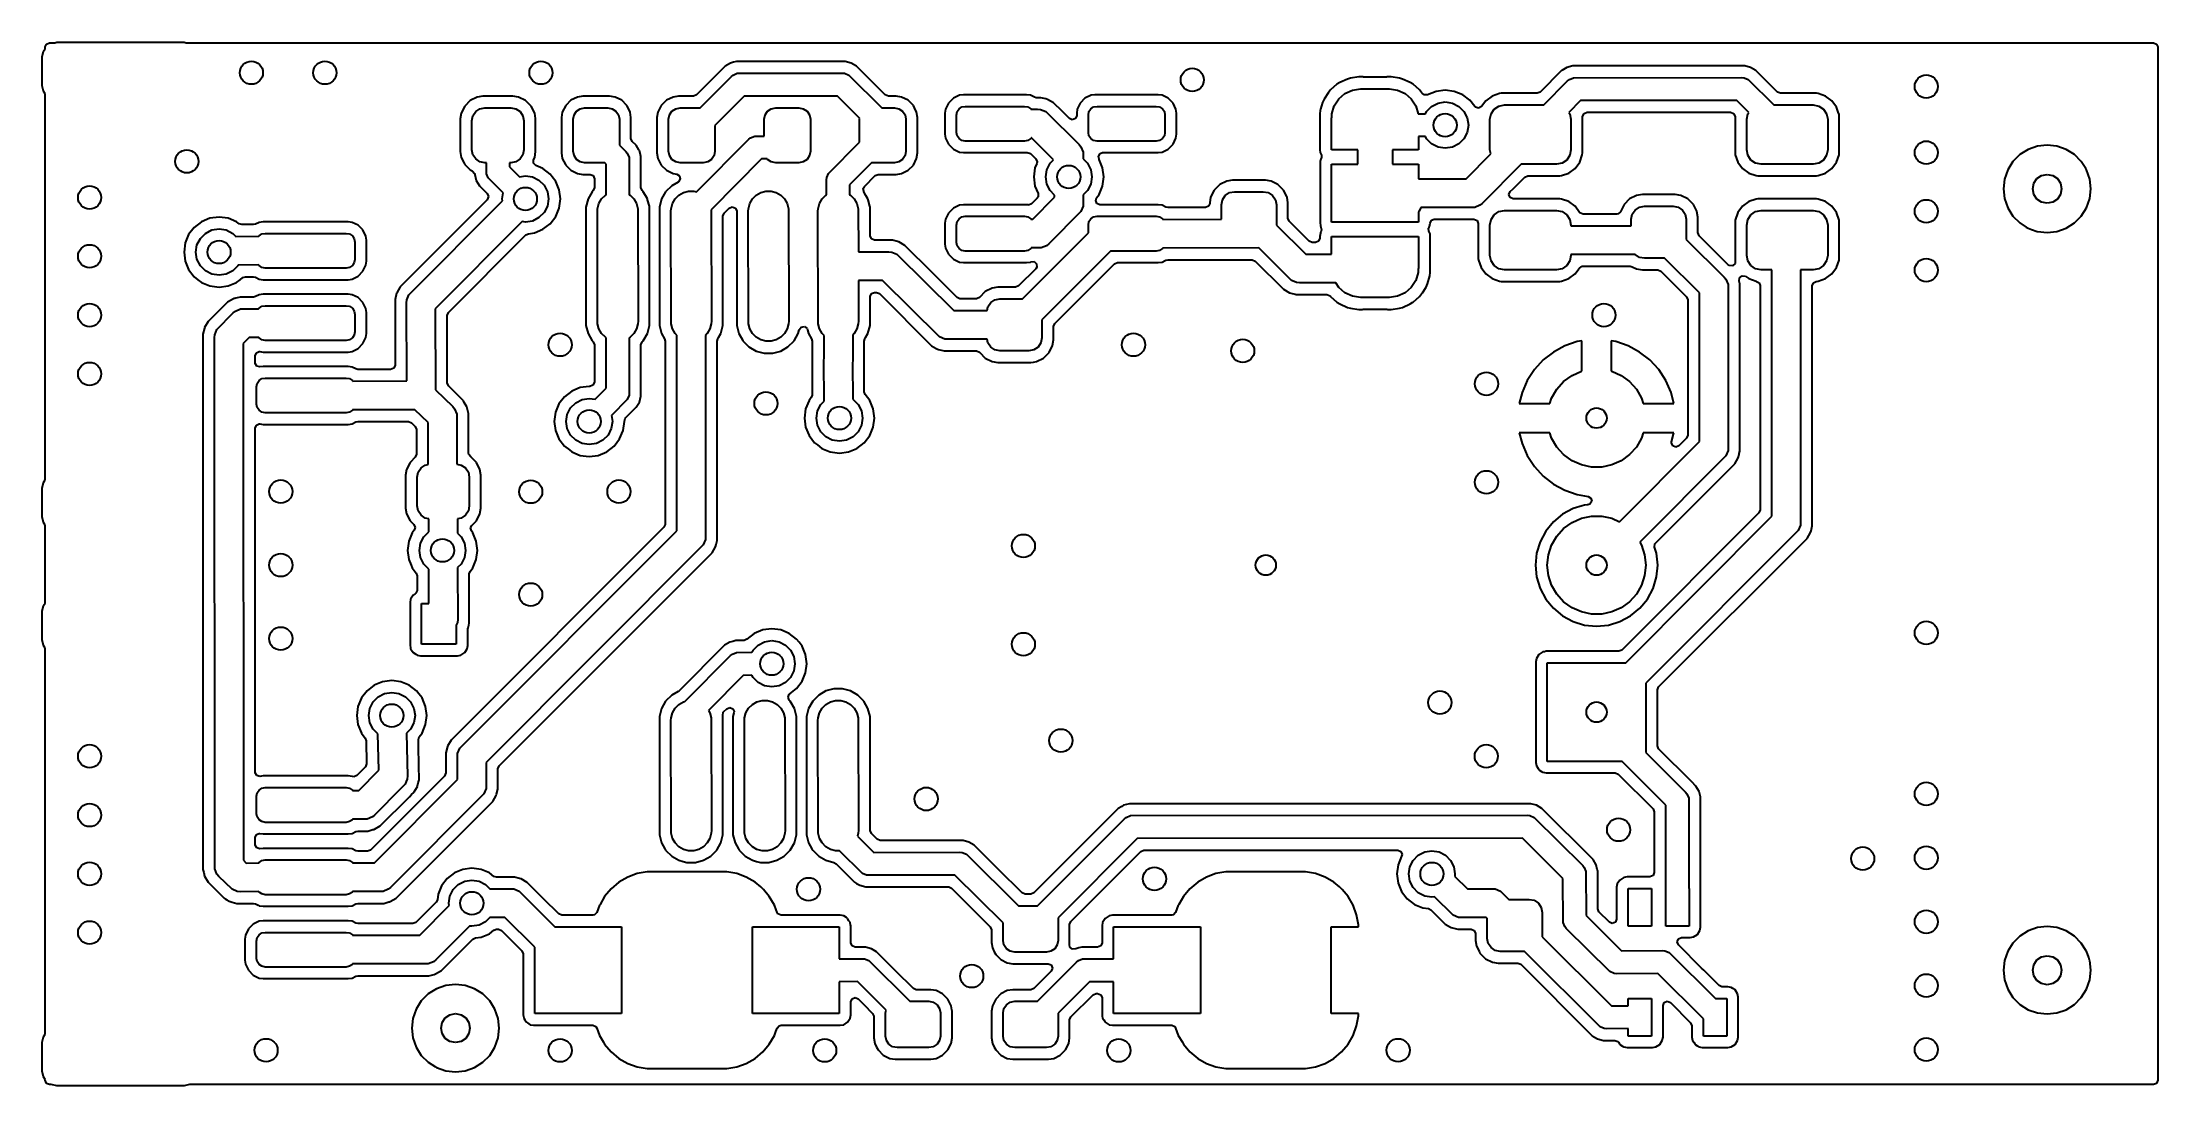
# Model space of a CAD drawing. Extents: x -0.83 to 0.61, y -0.35 to 0.36.
import ezdxf

# ---------------------------------------------------------------- set-up
doc = ezdxf.new("R2010")
doc.units = 0
doc.header["$MEASUREMENT"] = 0
doc.layers.add('BLACK', color=7, linetype='CONTINUOUS')

msp = doc.modelspace()

# ---------------------------------------------------------------- linework, layer by layer
at = {"layer": 'BLACK', "linetype": 'CONTINUOUS'}
for p, q in [((-0.8322, 0.3457), (-0.8315, 0.3495)), ((-0.8322, 0.326), (-0.8322, 0.3457)), ((-0.8315, 0.3495), (-0.8303, 0.3512)), ((-0.8303, 0.3524), (-0.8294, 0.3544)), ((-0.8303, 0.3512), (-0.8303, 0.3524)), ((-0.8294, 0.3544), (-0.8274, 0.3553)), ((-0.8274, 0.3553), (-0.8237, 0.3553)), ((-0.8237, 0.3553), (-0.8224, 0.3556)), ((-0.8224, 0.3556), (-0.7357, 0.3556)), ((-0.7357, 0.3556), (-0.7344, 0.3553)), ((-0.7344, 0.3553), (0.6038, 0.3553)), ((0.6038, 0.3553), (0.6058, 0.3544)), ((0.6058, 0.3544), (0.6067, 0.3524)), ((0.6067, 0.3524), (0.6067, -0.3504)), ((-0.3677, 0.3394), (-0.3873, 0.3198)), ((-0.3847, 0.311), (-0.3635, 0.3323)), ((-0.3641, 0.3414), (-0.3677, 0.3394)), ((-0.3621, 0.342), (-0.3641, 0.3414)), ((-0.3641, 0.3414), (-0.3641, 0.3414)), ((-0.3635, 0.3323), (-0.3623, 0.3333)), ((-0.3623, 0.3333), (-0.3595, 0.3345)), ((-0.36, 0.3425), (-0.3621, 0.342)), ((-0.3559, 0.3425), (-0.36, 0.3425)), ((-0.3595, 0.3345), (-0.2881, 0.3346)), ((-0.286, 0.3425), (-0.3559, 0.3425)), ((-0.2881, 0.3346), (-0.2865, 0.3345)), ((-0.2865, 0.3345), (-0.2837, 0.3333)), ((-0.282, 0.3414), (-0.286, 0.3425)), ((-0.2837, 0.3333), (-0.2612, 0.311)), ((-0.2784, 0.3394), (-0.282, 0.3414)), ((-0.282, 0.3414), (-0.282, 0.3414)), ((-0.2672, 0.3282), (-0.2784, 0.3394)), ((-0.2784, 0.3394), (-0.2784, 0.3394)), ((-0.2784, 0.3394), (-0.2784, 0.3394)), ((0.0577, 0.3312), (0.0555, 0.3306)), ((0.0633, 0.332), (0.0577, 0.3312)), ((0.0577, 0.3312), (0.0577, 0.3312)), ((0.0577, 0.3312), (0.0577, 0.3312)), ((0.0656, 0.332), (0.0633, 0.332)), ((0.0633, 0.332), (0.0633, 0.332)), ((0.0662, 0.332), (0.0656, 0.332)), ((0.0656, 0.332), (0.0656, 0.332)), ((0.0662, 0.3319), (0.0662, 0.332)), ((0.0667, 0.3319), (0.0662, 0.3319)), ((0.082, 0.3319), (0.0667, 0.3319)), ((0.0824, 0.3319), (0.082, 0.3319)), ((0.083, 0.332), (0.0824, 0.332)), ((0.0824, 0.332), (0.0824, 0.3319)), ((0.0853, 0.332), (0.083, 0.332)), ((0.083, 0.332), (0.083, 0.332)), ((0.0909, 0.3312), (0.0853, 0.332)), ((0.0853, 0.332), (0.0853, 0.332)), ((0.0931, 0.3306), (0.0909, 0.3312)), ((0.0909, 0.3312), (0.0909, 0.3312)), ((0.2012, 0.3363), (0.1866, 0.3217)), ((0.2014, 0.3364), (0.2012, 0.3363)), ((0.2048, 0.3384), (0.2014, 0.3364)), ((0.2088, 0.3395), (0.2048, 0.3384)), ((0.2048, 0.3384), (0.2048, 0.3384)), ((0.2065, 0.3303), (0.2094, 0.3315)), ((0.3258, 0.3395), (0.2088, 0.3395)), ((0.2088, 0.3395), (0.2088, 0.3395)), ((0.2094, 0.3315), (0.3237, 0.3316)), ((0.3237, 0.3316), (0.3253, 0.3315)), ((0.3253, 0.3315), (0.3281, 0.3303)), ((0.3298, 0.3384), (0.3258, 0.3395)), ((0.3334, 0.3363), (0.3298, 0.3384)), ((0.3298, 0.3384), (0.3298, 0.3384)), ((0.3298, 0.3384), (0.3298, 0.3384)), ((0.3415, 0.3282), (0.3334, 0.3363)), ((0.3334, 0.3363), (0.3334, 0.3363)), ((0.3334, 0.3363), (0.3334, 0.3363)), ((-0.8315, 0.3223), (-0.8322, 0.326)), ((-0.8303, 0.3205), (-0.8315, 0.3223)), ((-0.8303, 0.2129), (-0.8303, 0.3205)), ((-0.5364, 0.3183), (-0.5412, 0.3159)), ((-0.5325, 0.3189), (-0.5364, 0.3183)), ((-0.5364, 0.3183), (-0.5364, 0.3183)), ((-0.5121, 0.3189), (-0.5325, 0.3189)), ((-0.5325, 0.3189), (-0.5325, 0.3189)), ((-0.5082, 0.3183), (-0.5121, 0.3189)), ((-0.5121, 0.3189), (-0.5121, 0.3189)), ((-0.5035, 0.3159), (-0.5082, 0.3183)), ((-0.5082, 0.3183), (-0.5082, 0.3183)), ((-0.4682, 0.3183), (-0.4727, 0.3161)), ((-0.4645, 0.3189), (-0.4682, 0.3183)), ((-0.4682, 0.3183), (-0.4682, 0.3183)), ((-0.4463, 0.3189), (-0.4645, 0.3189)), ((-0.4426, 0.3183), (-0.4463, 0.3189)), ((-0.4381, 0.3161), (-0.4426, 0.3183)), ((-0.4426, 0.3183), (-0.4426, 0.3183)), ((-0.4426, 0.3183), (-0.4426, 0.3183)), ((-0.4032, 0.3183), (-0.4077, 0.3161)), ((-0.3995, 0.3189), (-0.4032, 0.3183)), ((-0.4032, 0.3183), (-0.4032, 0.3183)), ((-0.3893, 0.3189), (-0.3995, 0.3189)), ((-0.3873, 0.3198), (-0.3893, 0.3189)), ((-0.3549, 0.3189), (-0.3747, 0.299)), ((-0.2914, 0.319), (-0.3549, 0.3189)), ((-0.2761, 0.3038), (-0.2914, 0.319)), ((-0.2588, 0.3198), (-0.2672, 0.3282)), ((-0.2567, 0.3189), (-0.2588, 0.3198)), ((-0.2514, 0.3189), (-0.2567, 0.3189)), ((-0.2477, 0.3183), (-0.2514, 0.3189)), ((-0.2514, 0.3189), (-0.2514, 0.3189)), ((-0.2433, 0.3161), (-0.2477, 0.3183)), ((-0.2477, 0.3183), (-0.2477, 0.3183)), ((-0.2477, 0.3183), (-0.2477, 0.3183)), ((-0.2125, 0.3175), (-0.2158, 0.3142)), ((-0.2084, 0.3195), (-0.2125, 0.3175)), ((-0.2057, 0.3199), (-0.2084, 0.3195)), ((-0.2084, 0.3195), (-0.2084, 0.3195)), ((-0.1627, 0.3199), (-0.2057, 0.3199)), ((-0.2057, 0.3199), (-0.2057, 0.3199)), ((-0.1601, 0.3195), (-0.1627, 0.3199)), ((-0.1627, 0.3199), (-0.1627, 0.3199)), ((-0.1574, 0.3182), (-0.1601, 0.3195)), ((-0.1562, 0.3179), (-0.1574, 0.3182)), ((-0.1529, 0.3179), (-0.1562, 0.3179)), ((-0.1496, 0.3171), (-0.1529, 0.3179)), ((-0.1529, 0.3179), (-0.1529, 0.3179)), ((-0.1484, 0.3167), (-0.1496, 0.3171)), ((-0.1496, 0.3171), (-0.1496, 0.3171)), ((-0.1443, 0.3144), (-0.1484, 0.3167)), ((-0.1484, 0.3167), (-0.1484, 0.3167)), ((-0.123, 0.3175), (-0.1262, 0.3142)), ((-0.1188, 0.3195), (-0.123, 0.3175)), ((-0.1162, 0.3199), (-0.1188, 0.3195)), ((-0.1188, 0.3195), (-0.1188, 0.3195)), ((-0.0732, 0.3199), (-0.1162, 0.3199)), ((-0.1162, 0.3199), (-0.1162, 0.3199)), ((-0.0705, 0.3195), (-0.0732, 0.3199)), ((-0.0732, 0.3199), (-0.0732, 0.3199)), ((-0.0664, 0.3175), (-0.0705, 0.3195)), ((-0.0631, 0.3142), (-0.0664, 0.3175)), ((-0.0664, 0.3175), (-0.0664, 0.3175)), ((0.0396, 0.3168), (0.0386, 0.3147)), ((0.0426, 0.3215), (0.0396, 0.3168)), ((0.0396, 0.3168), (0.0396, 0.3168)), ((0.0441, 0.3233), (0.0426, 0.3215)), ((0.0484, 0.327), (0.0441, 0.3233)), ((0.0441, 0.3233), (0.0441, 0.3233)), ((0.0466, 0.3123), (0.0496, 0.317)), ((0.0504, 0.3282), (0.0484, 0.327)), ((0.0496, 0.317), (0.0538, 0.3207)), ((0.0555, 0.3306), (0.0504, 0.3282)), ((0.0504, 0.3282), (0.0504, 0.3282)), ((0.0538, 0.3207), (0.0589, 0.323)), ((0.0555, 0.3306), (0.0555, 0.3306)), ((0.0589, 0.323), (0.0645, 0.3238)), ((0.0645, 0.3238), (0.0842, 0.3238)), ((0.0842, 0.3238), (0.0897, 0.323)), ((0.0897, 0.323), (0.0948, 0.3207)), ((0.0983, 0.3282), (0.0931, 0.3306)), ((0.0931, 0.3306), (0.0931, 0.3306)), ((0.0948, 0.3207), (0.099, 0.317)), ((0.1002, 0.327), (0.0983, 0.3282)), ((0.0983, 0.3282), (0.0983, 0.3282)), ((0.099, 0.317), (0.1021, 0.3123)), ((0.1045, 0.3233), (0.1002, 0.327)), ((0.1002, 0.327), (0.1002, 0.327)), ((0.106, 0.3215), (0.1045, 0.3233)), ((0.1064, 0.3209), (0.106, 0.3215)), ((0.1077, 0.3198), (0.1064, 0.3209)), ((0.11, 0.3198), (0.1077, 0.3198)), ((0.1159, 0.3222), (0.11, 0.3198)), ((0.122, 0.3231), (0.1159, 0.3222)), ((0.1159, 0.3222), (0.1159, 0.3222)), ((0.1282, 0.3222), (0.122, 0.3231)), ((0.134, 0.3199), (0.1282, 0.3222)), ((0.1389, 0.3161), (0.134, 0.3199)), ((0.1539, 0.319), (0.1496, 0.3158)), ((0.1589, 0.3208), (0.1539, 0.319)), ((0.1539, 0.319), (0.1539, 0.319)), ((0.1601, 0.3209), (0.1589, 0.3208)), ((0.1589, 0.3208), (0.1589, 0.3208)), ((0.1589, 0.3208), (0.1589, 0.3208)), ((0.1846, 0.3209), (0.1601, 0.3209)), ((0.1866, 0.3217), (0.1846, 0.3209)), ((0.1892, 0.313), (0.2053, 0.3293)), ((0.2053, 0.3293), (0.2065, 0.3303)), ((0.3281, 0.3303), (0.3455, 0.313)), ((0.348, 0.3217), (0.3415, 0.3282)), ((0.3501, 0.3209), (0.348, 0.3217)), ((0.3745, 0.3209), (0.3501, 0.3209)), ((0.3757, 0.3208), (0.3745, 0.3209)), ((0.3745, 0.3209), (0.3745, 0.3209)), ((0.3807, 0.319), (0.3757, 0.3208)), ((0.3757, 0.3208), (0.3757, 0.3208)), ((0.3757, 0.3208), (0.3757, 0.3208)), ((0.3757, 0.3208), (0.3757, 0.3208)), ((0.385, 0.3158), (0.3807, 0.319)), ((0.3807, 0.319), (0.3807, 0.319)), ((-0.5473, 0.3074), (-0.5479, 0.3035)), ((-0.5479, 0.3035), (-0.5479, 0.2812)), ((-0.5449, 0.3121), (-0.5473, 0.3074)), ((-0.5473, 0.3074), (-0.5473, 0.3074)), ((-0.5412, 0.3159), (-0.5449, 0.3121)), ((-0.54, 0.3022), (-0.5394, 0.3056)), ((-0.54, 0.2825), (-0.54, 0.3022)), ((-0.5394, 0.3056), (-0.5374, 0.3084)), ((-0.5374, 0.3084), (-0.5346, 0.3104)), ((-0.5346, 0.3104), (-0.5312, 0.311)), ((-0.5312, 0.311), (-0.5135, 0.311)), ((-0.5135, 0.311), (-0.5101, 0.3104)), ((-0.5101, 0.3104), (-0.5072, 0.3084)), ((-0.5072, 0.3084), (-0.5053, 0.3056)), ((-0.5053, 0.3056), (-0.5046, 0.3022)), ((-0.5046, 0.3022), (-0.5046, 0.2825)), ((-0.4997, 0.3121), (-0.5035, 0.3159)), ((-0.5035, 0.3159), (-0.5035, 0.3159)), ((-0.4973, 0.3074), (-0.4997, 0.3121)), ((-0.4967, 0.3037), (-0.4973, 0.3074)), ((-0.4973, 0.3074), (-0.4973, 0.3074)), ((-0.4973, 0.3074), (-0.4973, 0.3074)), ((-0.4967, 0.3035), (-0.4967, 0.3037)), ((-0.4967, 0.2812), (-0.4967, 0.3035)), ((-0.4785, 0.3081), (-0.479, 0.3044)), ((-0.479, 0.3044), (-0.479, 0.2803)), ((-0.4762, 0.3125), (-0.4785, 0.3081)), ((-0.4727, 0.3161), (-0.4762, 0.3125)), ((-0.4711, 0.3032), (-0.4705, 0.3062)), ((-0.4711, 0.2815), (-0.4711, 0.3032)), ((-0.4705, 0.3062), (-0.4688, 0.3087)), ((-0.4688, 0.3087), (-0.4663, 0.3104)), ((-0.4663, 0.3104), (-0.4633, 0.311)), ((-0.4633, 0.311), (-0.4475, 0.311)), ((-0.4475, 0.311), (-0.4445, 0.3104)), ((-0.4445, 0.3104), (-0.442, 0.3087)), ((-0.442, 0.3087), (-0.4402, 0.3062)), ((-0.4402, 0.3062), (-0.4396, 0.3032)), ((-0.4396, 0.3032), (-0.4396, 0.2857)), ((-0.4346, 0.3125), (-0.4381, 0.3161)), ((-0.4338, 0.311), (-0.4346, 0.3125)), ((-0.4323, 0.3081), (-0.4338, 0.311)), ((-0.4318, 0.3044), (-0.4323, 0.3081)), ((-0.4323, 0.3081), (-0.4323, 0.3081)), ((-0.4318, 0.2902), (-0.4318, 0.3044)), ((-0.4135, 0.3081), (-0.4141, 0.3044)), ((-0.4141, 0.3044), (-0.4141, 0.2803)), ((-0.4112, 0.3125), (-0.4135, 0.3081)), ((-0.4077, 0.3161), (-0.4112, 0.3125)), ((-0.4062, 0.3032), (-0.4056, 0.3062)), ((-0.4062, 0.2815), (-0.4062, 0.3032)), ((-0.4056, 0.3062), (-0.4039, 0.3087)), ((-0.4039, 0.3087), (-0.4013, 0.3104)), ((-0.4013, 0.3104), (-0.3983, 0.311)), ((-0.3983, 0.311), (-0.3847, 0.311)), ((-0.3412, 0.3032), (-0.3406, 0.3062)), ((-0.3412, 0.2918), (-0.3412, 0.3032)), ((-0.3406, 0.3062), (-0.3389, 0.3087)), ((-0.3389, 0.3087), (-0.3364, 0.3104)), ((-0.3364, 0.3104), (-0.3333, 0.311)), ((-0.3333, 0.311), (-0.3176, 0.311)), ((-0.3176, 0.311), (-0.3146, 0.3104)), ((-0.3146, 0.3104), (-0.312, 0.3087)), ((-0.312, 0.3087), (-0.3103, 0.3062)), ((-0.3103, 0.3062), (-0.3097, 0.3032)), ((-0.3097, 0.3032), (-0.3097, 0.2815)), ((-0.2763, 0.3032), (-0.2761, 0.3038)), ((-0.2763, 0.2876), (-0.2763, 0.3032)), ((-0.2612, 0.311), (-0.2526, 0.311)), ((-0.2526, 0.311), (-0.2496, 0.3104)), ((-0.2496, 0.3104), (-0.2471, 0.3087)), ((-0.2471, 0.3087), (-0.2454, 0.3062)), ((-0.2454, 0.3062), (-0.2448, 0.3032)), ((-0.2448, 0.3032), (-0.2448, 0.2815)), ((-0.2397, 0.3125), (-0.2433, 0.3161)), ((-0.2389, 0.311), (-0.2397, 0.3125)), ((-0.2375, 0.3081), (-0.2389, 0.311)), ((-0.2369, 0.3044), (-0.2375, 0.3081)), ((-0.2375, 0.3081), (-0.2375, 0.3081)), ((-0.2369, 0.2803), (-0.2369, 0.3044)), ((-0.2369, 0.3044), (-0.2369, 0.3044)), ((-0.2178, 0.3101), (-0.2182, 0.3074)), ((-0.2182, 0.3074), (-0.2182, 0.293)), ((-0.2158, 0.3142), (-0.2178, 0.3101)), ((-0.2178, 0.3101), (-0.2178, 0.3101)), ((-0.2103, 0.3061), (-0.2099, 0.3084)), ((-0.2103, 0.2943), (-0.2103, 0.3061)), ((-0.2099, 0.3084), (-0.2086, 0.3103)), ((-0.2086, 0.3103), (-0.2067, 0.3116)), ((-0.2067, 0.3116), (-0.2044, 0.312)), ((-0.2044, 0.312), (-0.1641, 0.312)), ((-0.1641, 0.312), (-0.1618, 0.3116)), ((-0.1618, 0.3116), (-0.1599, 0.3103)), ((-0.1599, 0.3103), (-0.1597, 0.31)), ((-0.1597, 0.31), (-0.1552, 0.31)), ((-0.1552, 0.31), (-0.1533, 0.3099)), ((-0.1533, 0.3099), (-0.1497, 0.3084)), ((-0.1497, 0.3084), (-0.1497, 0.3084)), ((-0.1497, 0.3084), (-0.127, 0.286)), ((-0.1386, 0.3087), (-0.1443, 0.3144)), ((-0.1443, 0.3144), (-0.1443, 0.3144)), ((-0.1443, 0.3144), (-0.1443, 0.3144)), ((-0.1336, 0.3037), (-0.1386, 0.3087)), ((-0.1316, 0.3028), (-0.1336, 0.3037)), ((-0.1295, 0.3037), (-0.1316, 0.3028)), ((-0.1286, 0.3058), (-0.1295, 0.3037)), ((-0.1283, 0.3101), (-0.1286, 0.3074)), ((-0.1286, 0.3074), (-0.1286, 0.3058)), ((-0.1262, 0.3142), (-0.1283, 0.3101)), ((-0.1283, 0.3101), (-0.1283, 0.3101)), ((-0.1207, 0.3061), (-0.1203, 0.3084)), ((-0.1207, 0.2943), (-0.1207, 0.3061)), ((-0.1203, 0.3084), (-0.119, 0.3103)), ((-0.119, 0.3103), (-0.1171, 0.3116)), ((-0.1171, 0.3116), (-0.1148, 0.312)), ((-0.1148, 0.312), (-0.0745, 0.312)), ((-0.0745, 0.312), (-0.0722, 0.3116)), ((-0.0722, 0.3116), (-0.0703, 0.3103)), ((-0.0703, 0.3103), (-0.069, 0.3084)), ((-0.069, 0.3084), (-0.0686, 0.3061)), ((-0.0686, 0.3061), (-0.0686, 0.2943)), ((-0.0611, 0.3101), (-0.0631, 0.3142)), ((-0.0607, 0.3074), (-0.0611, 0.3101)), ((-0.0607, 0.293), (-0.0607, 0.3074)), ((0.037, 0.3092), (0.0367, 0.307)), ((0.0367, 0.307), (0.0367, 0.2825)), ((0.0373, 0.3101), (0.037, 0.3092)), ((0.0386, 0.3147), (0.0373, 0.3101)), ((0.0386, 0.3147), (0.0386, 0.3147)), ((0.0448, 0.2825), (0.0448, 0.3041)), ((0.0448, 0.3041), (0.045, 0.3041)), ((0.045, 0.3069), (0.0466, 0.3123)), ((0.045, 0.3041), (0.045, 0.3069)), ((0.1021, 0.3123), (0.1036, 0.307)), ((0.1036, 0.307), (0.1086, 0.307)), ((0.1086, 0.307), (0.1093, 0.3085)), ((0.1093, 0.3085), (0.1128, 0.312)), ((0.1128, 0.312), (0.1172, 0.3142)), ((0.1172, 0.3142), (0.122, 0.315)), ((0.122, 0.315), (0.1269, 0.3142)), ((0.1269, 0.3142), (0.1313, 0.312)), ((0.1313, 0.312), (0.1348, 0.3085)), ((0.1348, 0.3085), (0.137, 0.3041)), ((0.137, 0.3041), (0.1378, 0.2992)), ((0.1421, 0.3119), (0.1389, 0.3161)), ((0.1389, 0.3161), (0.1389, 0.3161)), ((0.1427, 0.3114), (0.1421, 0.3119)), ((0.1448, 0.3108), (0.1427, 0.3114)), ((0.1467, 0.312), (0.1448, 0.3108)), ((0.1496, 0.3158), (0.1467, 0.312)), ((0.1496, 0.3158), (0.1496, 0.3158)), ((0.1524, 0.3032), (0.1532, 0.3069)), ((0.1524, 0.2825), (0.1524, 0.3032)), ((0.1532, 0.3069), (0.1553, 0.3101)), ((0.1553, 0.3101), (0.1585, 0.3122)), ((0.1585, 0.3122), (0.1623, 0.313)), ((0.1623, 0.313), (0.1892, 0.313)), ((0.214, 0.3159), (0.2061, 0.3079)), ((0.2061, 0.3079), (0.2068, 0.3069)), ((0.2068, 0.3069), (0.2076, 0.3032)), ((0.2076, 0.3032), (0.2076, 0.2825)), ((0.3203, 0.316), (0.214, 0.3159)), ((0.2155, 0.3048), (0.2163, 0.3068)), ((0.2155, 0.2803), (0.2155, 0.3048)), ((0.2163, 0.3068), (0.2166, 0.3071)), ((0.2166, 0.3071), (0.2187, 0.308)), ((0.2187, 0.308), (0.316, 0.308)), ((0.316, 0.308), (0.3181, 0.3071)), ((0.3181, 0.3071), (0.3183, 0.3068)), ((0.3183, 0.3068), (0.3192, 0.3048)), ((0.3192, 0.3048), (0.3192, 0.2803)), ((0.3285, 0.3079), (0.3203, 0.316)), ((0.3271, 0.3032), (0.3278, 0.3069)), ((0.3271, 0.2825), (0.3271, 0.3032)), ((0.3278, 0.3069), (0.3285, 0.3079)), ((0.3455, 0.313), (0.3724, 0.313)), ((0.3724, 0.313), (0.3761, 0.3122)), ((0.3761, 0.3122), (0.3793, 0.3101)), ((0.3793, 0.3101), (0.3815, 0.3069)), ((0.3815, 0.3069), (0.3822, 0.3032)), ((0.3822, 0.3032), (0.3822, 0.2825)), ((0.3882, 0.3115), (0.385, 0.3158)), ((0.385, 0.3158), (0.385, 0.3158)), ((0.3894, 0.3081), (0.3882, 0.3115)), ((0.3882, 0.3115), (0.3882, 0.3115)), ((0.39, 0.3065), (0.3894, 0.3081)), ((0.3901, 0.3053), (0.39, 0.3065)), ((0.3901, 0.2803), (0.3901, 0.3053)), ((-0.4309, 0.2882), (-0.4318, 0.2902)), ((-0.4282, 0.2855), (-0.4309, 0.2882)), ((-0.3872, 0.2538), (-0.3516, 0.2896)), ((-0.3747, 0.299), (-0.3747, 0.2815)), ((-0.3516, 0.2896), (-0.3504, 0.2905)), ((-0.3504, 0.2905), (-0.3475, 0.2917)), ((-0.3475, 0.2917), (-0.3412, 0.2918)), ((-0.2182, 0.293), (-0.2178, 0.2903)), ((-0.2178, 0.2903), (-0.2178, 0.2903)), ((-0.2178, 0.2903), (-0.2158, 0.2862)), ((-0.2099, 0.292), (-0.2103, 0.2943)), ((-0.2086, 0.2901), (-0.2099, 0.292)), ((-0.2067, 0.2888), (-0.2086, 0.2901)), ((-0.2044, 0.2884), (-0.2067, 0.2888)), ((-0.1641, 0.2884), (-0.2044, 0.2884)), ((-0.1618, 0.2888), (-0.1641, 0.2884)), ((-0.1599, 0.2901), (-0.1618, 0.2888)), ((-0.1596, 0.2905), (-0.1599, 0.2901)), ((-0.1594, 0.2905), (-0.1596, 0.2905)), ((-0.1444, 0.2756), (-0.1594, 0.2905)), ((-0.1203, 0.292), (-0.1207, 0.2943)), ((-0.119, 0.2901), (-0.1203, 0.292)), ((-0.1171, 0.2888), (-0.119, 0.2901)), ((-0.1148, 0.2884), (-0.1171, 0.2888)), ((-0.0745, 0.2884), (-0.1148, 0.2884)), ((-0.0722, 0.2888), (-0.0745, 0.2884)), ((-0.0703, 0.2901), (-0.0722, 0.2888)), ((-0.069, 0.292), (-0.0703, 0.2901)), ((-0.0686, 0.2943), (-0.069, 0.292)), ((-0.0631, 0.2862), (-0.0611, 0.2903)), ((-0.0611, 0.2903), (-0.0607, 0.293)), ((0.1086, 0.2914), (0.1038, 0.2914)), ((0.1038, 0.2914), (0.1038, 0.2825)), ((0.1093, 0.29), (0.1086, 0.2914)), ((0.1128, 0.2865), (0.1093, 0.29)), ((0.1348, 0.29), (0.1313, 0.2865)), ((0.137, 0.2943), (0.1348, 0.29)), ((0.1378, 0.2992), (0.137, 0.2943)), ((-0.5479, 0.2812), (-0.5473, 0.2772)), ((-0.5473, 0.2772), (-0.5473, 0.2772)), ((-0.5473, 0.2772), (-0.5453, 0.2733)), ((-0.5394, 0.2791), (-0.54, 0.2825)), ((-0.5374, 0.2762), (-0.5394, 0.2791)), ((-0.5346, 0.2743), (-0.5374, 0.2762)), ((-0.5312, 0.2736), (-0.5346, 0.2743)), ((-0.5301, 0.2736), (-0.5312, 0.2736)), ((-0.53, 0.2662), (-0.5301, 0.2736)), ((-0.5135, 0.2736), (-0.5145, 0.2736)), ((-0.5145, 0.2736), (-0.5145, 0.2708)), ((-0.5101, 0.2743), (-0.5135, 0.2736)), ((-0.5072, 0.2762), (-0.5101, 0.2743)), ((-0.5053, 0.2791), (-0.5072, 0.2762)), ((-0.5046, 0.2825), (-0.5053, 0.2791)), ((-0.4982, 0.2755), (-0.4981, 0.2757)), ((-0.4982, 0.2733), (-0.4982, 0.2755)), ((-0.4981, 0.2757), (-0.4973, 0.2772)), ((-0.4973, 0.2772), (-0.4967, 0.2812)), ((-0.479, 0.2803), (-0.4785, 0.2766)), ((-0.4785, 0.2766), (-0.4785, 0.2766)), ((-0.4785, 0.2766), (-0.4763, 0.2724)), ((-0.4705, 0.2785), (-0.4711, 0.2815)), ((-0.4688, 0.2759), (-0.4705, 0.2785)), ((-0.4663, 0.2742), (-0.4688, 0.2759)), ((-0.4633, 0.2736), (-0.4663, 0.2742)), ((-0.4496, 0.2736), (-0.4633, 0.2736)), ((-0.4487, 0.2727), (-0.4496, 0.2736)), ((-0.4396, 0.2857), (-0.4353, 0.2814)), ((-0.4353, 0.2814), (-0.4343, 0.2802)), ((-0.4343, 0.2802), (-0.4331, 0.2773)), ((-0.4331, 0.2773), (-0.4331, 0.2519)), ((-0.4264, 0.2824), (-0.4282, 0.2855)), ((-0.4261, 0.2819), (-0.4264, 0.2824)), ((-0.4254, 0.2791), (-0.4261, 0.2819)), ((-0.4251, 0.2779), (-0.4254, 0.2791)), ((-0.4251, 0.2735), (-0.4251, 0.2779)), ((-0.4251, 0.2779), (-0.4251, 0.2779)), ((-0.4251, 0.2567), (-0.4251, 0.2735)), ((-0.4251, 0.2735), (-0.4251, 0.2735)), ((-0.4141, 0.2803), (-0.4135, 0.2766)), ((-0.4135, 0.2766), (-0.4135, 0.2766)), ((-0.4135, 0.2766), (-0.4114, 0.2724)), ((-0.4056, 0.2785), (-0.4062, 0.2815)), ((-0.4039, 0.2759), (-0.4056, 0.2785)), ((-0.4013, 0.2742), (-0.4039, 0.2759)), ((-0.3983, 0.2736), (-0.4013, 0.2742)), ((-0.3826, 0.2736), (-0.3983, 0.2736)), ((-0.3795, 0.2742), (-0.3826, 0.2736)), ((-0.377, 0.2759), (-0.3795, 0.2742)), ((-0.3429, 0.2762), (-0.3772, 0.2417)), ((-0.3753, 0.2785), (-0.377, 0.2759)), ((-0.3747, 0.2815), (-0.3753, 0.2785)), ((-0.3391, 0.2762), (-0.3429, 0.2762)), ((-0.3389, 0.2759), (-0.3391, 0.2762)), ((-0.3364, 0.2742), (-0.3389, 0.2759)), ((-0.3333, 0.2736), (-0.3364, 0.2742)), ((-0.3176, 0.2736), (-0.3333, 0.2736)), ((-0.3146, 0.2742), (-0.3176, 0.2736)), ((-0.312, 0.2759), (-0.3146, 0.2742)), ((-0.3103, 0.2785), (-0.312, 0.2759)), ((-0.3097, 0.2815), (-0.3103, 0.2785)), ((-0.2974, 0.2664), (-0.2763, 0.2876)), ((-0.2682, 0.2736), (-0.2831, 0.2586)), ((-0.2526, 0.2736), (-0.2682, 0.2736)), ((-0.2496, 0.2742), (-0.2526, 0.2736)), ((-0.2471, 0.2759), (-0.2496, 0.2742)), ((-0.2454, 0.2785), (-0.2471, 0.2759)), ((-0.2448, 0.2815), (-0.2454, 0.2785)), ((-0.2397, 0.2721), (-0.2375, 0.2766)), ((-0.2375, 0.2766), (-0.2369, 0.2803)), ((-0.2158, 0.2862), (-0.2158, 0.2862)), ((-0.2158, 0.2862), (-0.2125, 0.2829)), ((-0.2125, 0.2829), (-0.2084, 0.2809)), ((-0.2084, 0.2809), (-0.2057, 0.2805)), ((-0.2057, 0.2805), (-0.2057, 0.2805)), ((-0.2057, 0.2805), (-0.1627, 0.2805)), ((-0.1627, 0.2805), (-0.1624, 0.2806)), ((-0.1627, 0.2805), (-0.1627, 0.2805)), ((-0.1624, 0.2806), (-0.1623, 0.2806)), ((-0.1623, 0.2806), (-0.1601, 0.28)), ((-0.1601, 0.28), (-0.1598, 0.2797)), ((-0.1598, 0.2797), (-0.1564, 0.2763)), ((-0.1564, 0.2763), (-0.1556, 0.2743)), ((-0.1556, 0.2743), (-0.1558, 0.2732)), ((-0.1467, 0.2733), (-0.1444, 0.2756)), ((-0.127, 0.286), (-0.1258, 0.2845)), ((-0.1258, 0.2845), (-0.1258, 0.2845)), ((-0.1258, 0.2845), (-0.1243, 0.2809)), ((-0.1243, 0.2809), (-0.1243, 0.2763)), ((-0.1243, 0.2763), (-0.1213, 0.2733)), ((-0.1138, 0.278), (-0.1127, 0.2799)), ((-0.1134, 0.2761), (-0.1138, 0.278)), ((-0.1133, 0.2759), (-0.1134, 0.2761)), ((-0.1134, 0.2761), (-0.1134, 0.2761)), ((-0.1119, 0.2724), (-0.1133, 0.2759)), ((-0.1127, 0.2799), (-0.111, 0.2805)), ((-0.111, 0.2805), (-0.0732, 0.2805)), ((-0.0732, 0.2805), (-0.0705, 0.2809)), ((-0.0732, 0.2805), (-0.0732, 0.2805)), ((-0.0705, 0.2809), (-0.0664, 0.2829)), ((-0.0664, 0.2829), (-0.0631, 0.2862)), ((0.0367, 0.2825), (0.0369, 0.2807)), ((0.0369, 0.2807), (0.0369, 0.2807)), ((0.0369, 0.2807), (0.0378, 0.2789)), ((0.0371, 0.2744), (0.0369, 0.2734)), ((0.0369, 0.2734), (0.0369, 0.2325)), ((0.0373, 0.2757), (0.0371, 0.2744)), ((0.0375, 0.276), (0.0373, 0.2757)), ((0.0379, 0.2767), (0.0375, 0.276)), ((0.0378, 0.2789), (0.0379, 0.2767)), ((0.0625, 0.2825), (0.0448, 0.2825)), ((0.0625, 0.2726), (0.0625, 0.2825)), ((0.1038, 0.2825), (0.0861, 0.2825)), ((0.0861, 0.2825), (0.0861, 0.2726)), ((0.1172, 0.2842), (0.1128, 0.2865)), ((0.122, 0.2835), (0.1172, 0.2842)), ((0.1269, 0.2842), (0.122, 0.2835)), ((0.1313, 0.2865), (0.1269, 0.2842)), ((0.1363, 0.2628), (0.153, 0.2796)), ((0.153, 0.2796), (0.1524, 0.2825)), ((0.2015, 0.2734), (0.1977, 0.2726)), ((0.2047, 0.2755), (0.2015, 0.2734)), ((0.2068, 0.2787), (0.2047, 0.2755)), ((0.2076, 0.2825), (0.2068, 0.2787)), ((0.2104, 0.2698), (0.2136, 0.2741)), ((0.2136, 0.2741), (0.2153, 0.2791)), ((0.2153, 0.2791), (0.2155, 0.2803)), ((0.3192, 0.2803), (0.3193, 0.2791)), ((0.3193, 0.2791), (0.3193, 0.2791)), ((0.3193, 0.2791), (0.3193, 0.2791)), ((0.3193, 0.2791), (0.3211, 0.2741)), ((0.3211, 0.2741), (0.3211, 0.2741)), ((0.3211, 0.2741), (0.3242, 0.2698)), ((0.3278, 0.2787), (0.3271, 0.2825)), ((0.33, 0.2755), (0.3278, 0.2787)), ((0.3332, 0.2734), (0.33, 0.2755)), ((0.3369, 0.2726), (0.3332, 0.2734)), ((0.3761, 0.2734), (0.3724, 0.2726)), ((0.3793, 0.2755), (0.3761, 0.2734)), ((0.3815, 0.2787), (0.3793, 0.2755)), ((0.3822, 0.2825), (0.3815, 0.2787)), ((0.385, 0.2698), (0.3882, 0.2741)), ((0.3882, 0.2741), (0.39, 0.2791)), ((0.39, 0.2791), (0.3901, 0.2803)), ((0.5082, 0.2744), (0.5047, 0.2688)), ((0.513, 0.2792), (0.5082, 0.2744)), ((0.5186, 0.2827), (0.513, 0.2792)), ((0.5249, 0.2849), (0.5186, 0.2827)), ((0.5315, 0.2856), (0.5249, 0.2849)), ((0.5249, 0.2849), (0.5249, 0.2849)), ((0.5381, 0.2849), (0.5315, 0.2856)), ((0.5444, 0.2827), (0.5381, 0.2849)), ((0.5381, 0.2849), (0.5381, 0.2849)), ((0.55, 0.2792), (0.5444, 0.2827)), ((0.5547, 0.2744), (0.55, 0.2792)), ((0.55, 0.2792), (0.55, 0.2792)), ((0.55, 0.2792), (0.55, 0.2792)), ((0.5577, 0.2697), (0.5547, 0.2744)), ((0.5547, 0.2744), (0.5547, 0.2744)), ((0.5547, 0.2744), (0.5547, 0.2744)), ((-0.5453, 0.2733), (-0.5449, 0.2725)), ((-0.5449, 0.2725), (-0.5412, 0.2688)), ((-0.5412, 0.2688), (-0.5398, 0.2681)), ((-0.5398, 0.2681), (-0.5397, 0.268)), ((-0.5397, 0.268), (-0.5382, 0.2663)), ((-0.5382, 0.2663), (-0.5381, 0.2658)), ((-0.5381, 0.2658), (-0.5381, 0.2656)), ((-0.5381, 0.2656), (-0.537, 0.2616)), ((-0.537, 0.2616), (-0.537, 0.2616)), ((-0.537, 0.2616), (-0.5349, 0.258)), ((-0.5289, 0.2633), (-0.53, 0.2662)), ((-0.5279, 0.2622), (-0.5289, 0.2633)), ((-0.5187, 0.2531), (-0.5279, 0.2622)), ((-0.5145, 0.2708), (-0.5077, 0.2641)), ((-0.5077, 0.2641), (-0.5036, 0.2648)), ((-0.5036, 0.2648), (-0.4988, 0.264)), ((-0.4988, 0.264), (-0.4944, 0.2618)), ((-0.4966, 0.2717), (-0.4982, 0.2733)), ((-0.4917, 0.2697), (-0.4966, 0.2717)), ((-0.4944, 0.2618), (-0.4909, 0.2583)), ((-0.4868, 0.2659), (-0.4917, 0.2697)), ((-0.4853, 0.264), (-0.4868, 0.2659)), ((-0.4868, 0.2659), (-0.4868, 0.2659)), ((-0.483, 0.2609), (-0.4853, 0.264)), ((-0.4806, 0.2552), (-0.483, 0.2609)), ((-0.4763, 0.2724), (-0.4762, 0.2721)), ((-0.4762, 0.2721), (-0.4727, 0.2686)), ((-0.4727, 0.2686), (-0.4682, 0.2663)), ((-0.4682, 0.2663), (-0.4645, 0.2657)), ((-0.4645, 0.2657), (-0.4595, 0.2657)), ((-0.4595, 0.2657), (-0.4574, 0.2649)), ((-0.4574, 0.2649), (-0.4566, 0.2628)), ((-0.4566, 0.2628), (-0.4566, 0.2567)), ((-0.4487, 0.2519), (-0.4487, 0.2727)), ((-0.4114, 0.2724), (-0.4112, 0.2721)), ((-0.4112, 0.2721), (-0.4077, 0.2686)), ((-0.4077, 0.2686), (-0.4032, 0.2663)), ((-0.3997, 0.2605), (-0.4041, 0.258)), ((-0.4032, 0.2663), (-0.4007, 0.2659)), ((-0.4007, 0.2659), (-0.3988, 0.2648)), ((-0.3995, 0.2607), (-0.3997, 0.2605)), ((-0.3983, 0.2626), (-0.3995, 0.2607)), ((-0.3988, 0.2648), (-0.3983, 0.2626)), ((-0.2987, 0.262), (-0.2985, 0.2635)), ((-0.2987, 0.2519), (-0.2987, 0.262)), ((-0.2985, 0.2635), (-0.2974, 0.2664)), ((-0.273, 0.2575), (-0.2657, 0.2649)), ((-0.2657, 0.2649), (-0.2636, 0.2657)), ((-0.2636, 0.2657), (-0.2514, 0.2657)), ((-0.2514, 0.2657), (-0.2477, 0.2663)), ((-0.2477, 0.2663), (-0.2468, 0.2668)), ((-0.2477, 0.2663), (-0.2477, 0.2663)), ((-0.2468, 0.2668), (-0.2433, 0.2686)), ((-0.2433, 0.2686), (-0.2397, 0.2721)), ((-0.157, 0.2702), (-0.1578, 0.264)), ((-0.1578, 0.264), (-0.157, 0.2578)), ((-0.1558, 0.2732), (-0.157, 0.2702)), ((-0.157, 0.2702), (-0.157, 0.2702)), ((-0.1497, 0.264), (-0.149, 0.2689)), ((-0.149, 0.2591), (-0.1497, 0.264)), ((-0.149, 0.2689), (-0.1467, 0.2733)), ((-0.1467, 0.2547), (-0.149, 0.2591)), ((-0.1213, 0.2733), (-0.119, 0.2689)), ((-0.119, 0.2591), (-0.1213, 0.2547)), ((-0.119, 0.2689), (-0.1183, 0.264)), ((-0.1183, 0.264), (-0.119, 0.2591)), ((-0.111, 0.2702), (-0.1119, 0.2724)), ((-0.1102, 0.264), (-0.111, 0.2702)), ((-0.111, 0.2578), (-0.1102, 0.264)), ((-0.0266, 0.2612), (-0.0313, 0.2588)), ((-0.0227, 0.2618), (-0.0266, 0.2612)), ((-0.0266, 0.2612), (-0.0266, 0.2612)), ((-0.0003, 0.2618), (-0.0227, 0.2618)), ((-0.0227, 0.2618), (-0.0227, 0.2618)), ((0.0036, 0.2612), (-0.0003, 0.2618)), ((-0.0003, 0.2618), (-0.0003, 0.2618)), ((0.0083, 0.2588), (0.0036, 0.2612)), ((0.0036, 0.2612), (0.0036, 0.2612)), ((0.0448, 0.2333), (0.0448, 0.2726)), ((0.0448, 0.2726), (0.0625, 0.2726)), ((0.0861, 0.2726), (0.1038, 0.2726)), ((0.1038, 0.2726), (0.1038, 0.2627)), ((0.1038, 0.2627), (0.1363, 0.2628)), ((0.1736, 0.2726), (0.1471, 0.246)), ((0.1682, 0.2559), (0.1762, 0.2639)), ((0.1977, 0.2726), (0.1736, 0.2726)), ((0.1762, 0.2639), (0.1782, 0.2647)), ((0.1782, 0.2647), (0.1999, 0.2647)), ((0.1999, 0.2647), (0.2011, 0.2649)), ((0.1999, 0.2647), (0.1999, 0.2647)), ((0.2011, 0.2649), (0.2061, 0.2666)), ((0.2061, 0.2666), (0.2104, 0.2698)), ((0.3242, 0.2698), (0.3242, 0.2698)), ((0.3242, 0.2698), (0.3285, 0.2666)), ((0.3285, 0.2666), (0.3285, 0.2666)), ((0.3285, 0.2666), (0.3336, 0.2649)), ((0.3336, 0.2649), (0.3336, 0.2649)), ((0.3336, 0.2649), (0.3348, 0.2647)), ((0.3348, 0.2647), (0.3348, 0.2647)), ((0.3348, 0.2647), (0.3745, 0.2647)), ((0.3724, 0.2726), (0.3369, 0.2726)), ((0.3745, 0.2647), (0.3757, 0.2649)), ((0.3745, 0.2647), (0.3745, 0.2647)), ((0.3757, 0.2649), (0.3807, 0.2666)), ((0.3807, 0.2666), (0.385, 0.2698)), ((0.5025, 0.2625), (0.5018, 0.2559)), ((0.5047, 0.2688), (0.5025, 0.2625)), ((0.5025, 0.2625), (0.5025, 0.2625)), ((0.5217, 0.2559), (0.5224, 0.2597)), ((0.5224, 0.2597), (0.5245, 0.2629)), ((0.5245, 0.2629), (0.5277, 0.265)), ((0.5277, 0.265), (0.5315, 0.2657)), ((0.5315, 0.2657), (0.5353, 0.265)), ((0.5353, 0.265), (0.5385, 0.2629)), ((0.5385, 0.2629), (0.5406, 0.2597)), ((0.5406, 0.2597), (0.5413, 0.2559)), ((0.5583, 0.2688), (0.5577, 0.2697)), ((0.5605, 0.2625), (0.5583, 0.2688)), ((0.5612, 0.2559), (0.5605, 0.2625)), ((-0.5296, 0.2485), (-0.5888, 0.1893)), ((-0.5828, 0.1839), (-0.5192, 0.2477)), ((-0.5349, 0.258), (-0.5349, 0.258)), ((-0.5349, 0.258), (-0.5349, 0.258)), ((-0.5349, 0.258), (-0.5296, 0.2527)), ((-0.5296, 0.2527), (-0.5287, 0.2506)), ((-0.5287, 0.2506), (-0.5296, 0.2485)), ((-0.5194, 0.249), (-0.5187, 0.2531)), ((-0.5192, 0.2477), (-0.5194, 0.249)), ((-0.4909, 0.2583), (-0.4886, 0.2539)), ((-0.4886, 0.2539), (-0.4879, 0.249)), ((-0.4879, 0.249), (-0.4886, 0.2442)), ((-0.4798, 0.249), (-0.4806, 0.2552)), ((-0.4806, 0.2428), (-0.4798, 0.249)), ((-0.461, 0.249), (-0.4625, 0.2435)), ((-0.4582, 0.2539), (-0.461, 0.249)), ((-0.461, 0.249), (-0.461, 0.249)), ((-0.4574, 0.2547), (-0.4582, 0.2539)), ((-0.4566, 0.2567), (-0.4574, 0.2547)), ((-0.4545, 0.2424), (-0.4536, 0.2459)), ((-0.4536, 0.2459), (-0.4518, 0.249)), ((-0.4518, 0.249), (-0.4492, 0.2516)), ((-0.4492, 0.2516), (-0.4487, 0.2519)), ((-0.4331, 0.2519), (-0.4324, 0.2516)), ((-0.4324, 0.2516), (-0.4299, 0.249)), ((-0.4299, 0.249), (-0.4281, 0.2459)), ((-0.4281, 0.2459), (-0.4272, 0.2424)), ((-0.4242, 0.2547), (-0.4251, 0.2567)), ((-0.4235, 0.2539), (-0.4242, 0.2547)), ((-0.422, 0.2514), (-0.4235, 0.2539)), ((-0.4206, 0.249), (-0.422, 0.2514)), ((-0.4205, 0.2485), (-0.4206, 0.249)), ((-0.4206, 0.249), (-0.4206, 0.249)), ((-0.4193, 0.244), (-0.4205, 0.2485)), ((-0.411, 0.249), (-0.4125, 0.2435)), ((-0.4082, 0.2539), (-0.411, 0.249)), ((-0.411, 0.249), (-0.411, 0.249)), ((-0.4041, 0.258), (-0.4082, 0.2539)), ((-0.4045, 0.2424), (-0.4036, 0.2459)), ((-0.4036, 0.2459), (-0.4018, 0.249)), ((-0.4018, 0.249), (-0.3992, 0.2516)), ((-0.3992, 0.2516), (-0.3961, 0.2534)), ((-0.3961, 0.2534), (-0.3926, 0.2543)), ((-0.3926, 0.2543), (-0.389, 0.2543)), ((-0.389, 0.2543), (-0.3872, 0.2538)), ((-0.3519, 0.2424), (-0.351, 0.2459)), ((-0.351, 0.2459), (-0.3492, 0.249)), ((-0.3492, 0.249), (-0.3467, 0.2516)), ((-0.3467, 0.2516), (-0.3435, 0.2534)), ((-0.3435, 0.2534), (-0.3401, 0.2543)), ((-0.3401, 0.2543), (-0.3365, 0.2543)), ((-0.3365, 0.2543), (-0.333, 0.2534)), ((-0.333, 0.2534), (-0.3299, 0.2516)), ((-0.3299, 0.2516), (-0.3273, 0.249)), ((-0.3273, 0.249), (-0.3255, 0.2459)), ((-0.3255, 0.2459), (-0.3246, 0.2424)), ((-0.3045, 0.2424), (-0.3036, 0.2459)), ((-0.3036, 0.2459), (-0.3018, 0.249)), ((-0.3018, 0.249), (-0.2992, 0.2516)), ((-0.2992, 0.2516), (-0.2987, 0.2519)), ((-0.2831, 0.2586), (-0.2831, 0.2519)), ((-0.2831, 0.2519), (-0.2824, 0.2516)), ((-0.2824, 0.2516), (-0.2799, 0.249)), ((-0.2799, 0.249), (-0.2781, 0.2459)), ((-0.2781, 0.2459), (-0.2772, 0.2424)), ((-0.2738, 0.2562), (-0.273, 0.2575)), ((-0.2735, 0.254), (-0.2738, 0.2562)), ((-0.2735, 0.2539), (-0.2735, 0.254)), ((-0.272, 0.2514), (-0.2735, 0.2539)), ((-0.2735, 0.2539), (-0.2735, 0.2539)), ((-0.2706, 0.249), (-0.272, 0.2514)), ((-0.2705, 0.2485), (-0.2706, 0.249)), ((-0.2706, 0.249), (-0.2706, 0.249)), ((-0.2693, 0.244), (-0.2705, 0.2485)), ((-0.2084, 0.2447), (-0.2125, 0.2427)), ((-0.2057, 0.2451), (-0.2084, 0.2447)), ((-0.2084, 0.2447), (-0.2084, 0.2447)), ((-0.1627, 0.2451), (-0.2057, 0.2451)), ((-0.2057, 0.2451), (-0.2057, 0.2451)), ((-0.1618, 0.245), (-0.1627, 0.2451)), ((-0.1627, 0.2451), (-0.1627, 0.2451)), ((-0.1614, 0.2449), (-0.1618, 0.245)), ((-0.1593, 0.2458), (-0.1614, 0.2449)), ((-0.1555, 0.2495), (-0.1593, 0.2458)), ((-0.1585, 0.2352), (-0.1437, 0.2502)), ((-0.157, 0.2578), (-0.157, 0.2578)), ((-0.157, 0.2578), (-0.1549, 0.2527)), ((-0.1549, 0.2505), (-0.1555, 0.2495)), ((-0.1549, 0.2527), (-0.1549, 0.2505)), ((-0.1437, 0.2517), (-0.1467, 0.2547)), ((-0.1437, 0.2502), (-0.1437, 0.2517)), ((-0.1242, 0.246), (-0.1243, 0.2441)), ((-0.1213, 0.2547), (-0.1242, 0.2518)), ((-0.1242, 0.2518), (-0.1242, 0.246)), ((-0.1157, 0.248), (-0.1151, 0.2498)), ((-0.1149, 0.246), (-0.1157, 0.248)), ((-0.1151, 0.2498), (-0.1133, 0.2521)), ((-0.1128, 0.2451), (-0.1149, 0.246)), ((-0.1133, 0.2521), (-0.111, 0.2578)), ((-0.0732, 0.2451), (-0.1128, 0.2451)), ((-0.0705, 0.2447), (-0.0732, 0.2451)), ((-0.0732, 0.2451), (-0.0732, 0.2451)), ((-0.0679, 0.2434), (-0.0705, 0.2447)), ((-0.0381, 0.246), (-0.0389, 0.244)), ((-0.0375, 0.2503), (-0.0381, 0.2464)), ((-0.0381, 0.2464), (-0.0381, 0.246)), ((-0.0351, 0.2551), (-0.0375, 0.2503)), ((-0.0375, 0.2503), (-0.0375, 0.2503)), ((-0.0313, 0.2588), (-0.0351, 0.2551)), ((-0.0302, 0.2451), (-0.0295, 0.2485)), ((-0.0302, 0.2352), (-0.0302, 0.2451)), ((-0.0295, 0.2485), (-0.0276, 0.2513)), ((-0.0276, 0.2513), (-0.0247, 0.2533)), ((-0.0247, 0.2533), (-0.0213, 0.2539)), ((-0.0213, 0.2539), (-0.0017, 0.2539)), ((-0.0017, 0.2539), (0.0017, 0.2533)), ((0.0017, 0.2533), (0.0046, 0.2513)), ((0.0046, 0.2513), (0.0065, 0.2485)), ((0.0065, 0.2485), (0.0072, 0.2451)), ((0.0072, 0.2451), (0.0072, 0.2313)), ((0.0121, 0.2551), (0.0083, 0.2588)), ((0.0083, 0.2588), (0.0083, 0.2588)), ((0.0143, 0.2506), (0.0121, 0.2551)), ((0.0145, 0.2503), (0.0143, 0.2506)), ((0.0151, 0.2464), (0.0145, 0.2503)), ((0.0145, 0.2503), (0.0145, 0.2503)), ((0.0151, 0.2359), (0.0151, 0.2464)), ((0.1456, 0.2448), (0.1421, 0.2433)), ((0.1471, 0.246), (0.1456, 0.2448)), ((0.1456, 0.2448), (0.1456, 0.2448)), ((0.1654, 0.252), (0.1663, 0.254)), ((0.1663, 0.2499), (0.1654, 0.252)), ((0.1663, 0.254), (0.1682, 0.2559)), ((0.1683, 0.249), (0.1663, 0.2499)), ((0.1999, 0.249), (0.1683, 0.249)), ((0.2011, 0.2489), (0.1999, 0.249)), ((0.1999, 0.249), (0.1999, 0.249)), ((0.2061, 0.2472), (0.2011, 0.2489)), ((0.2011, 0.2489), (0.2011, 0.2489)), ((0.2011, 0.2489), (0.2011, 0.2489)), ((0.2011, 0.2489), (0.2011, 0.2489)), ((0.2104, 0.244), (0.2061, 0.2472)), ((0.2061, 0.2472), (0.2061, 0.2472)), ((0.2438, 0.2452), (0.2413, 0.2403)), ((0.2475, 0.249), (0.2438, 0.2452)), ((0.2522, 0.2514), (0.2475, 0.249)), ((0.2562, 0.252), (0.2522, 0.2514)), ((0.2522, 0.2514), (0.2522, 0.2514)), ((0.2785, 0.252), (0.2562, 0.252)), ((0.2562, 0.252), (0.2562, 0.252)), ((0.2824, 0.2514), (0.2785, 0.252)), ((0.2785, 0.252), (0.2785, 0.252)), ((0.2871, 0.249), (0.2824, 0.2514)), ((0.2824, 0.2514), (0.2824, 0.2514)), ((0.2909, 0.2452), (0.2871, 0.249)), ((0.2871, 0.249), (0.2871, 0.249)), ((0.2932, 0.2407), (0.2909, 0.2452)), ((0.3285, 0.2472), (0.3242, 0.244)), ((0.3336, 0.2489), (0.3285, 0.2472)), ((0.3285, 0.2472), (0.3285, 0.2472)), ((0.3348, 0.249), (0.3336, 0.2489)), ((0.3336, 0.2489), (0.3336, 0.2489)), ((0.3336, 0.2489), (0.3336, 0.2489)), ((0.3745, 0.249), (0.3348, 0.249)), ((0.3757, 0.2489), (0.3745, 0.249)), ((0.3807, 0.2472), (0.3757, 0.2489)), ((0.3757, 0.2489), (0.3757, 0.2489)), ((0.3757, 0.2489), (0.3757, 0.2489)), ((0.3757, 0.2489), (0.3757, 0.2489)), ((0.385, 0.244), (0.3807, 0.2472)), ((0.3807, 0.2472), (0.3807, 0.2472)), ((0.5018, 0.2559), (0.5025, 0.2493)), ((0.5025, 0.2493), (0.5025, 0.2493)), ((0.5025, 0.2493), (0.5047, 0.243)), ((0.5224, 0.2521), (0.5217, 0.2559)), ((0.5245, 0.2489), (0.5224, 0.2521)), ((0.5277, 0.2468), (0.5245, 0.2489)), ((0.5315, 0.2461), (0.5277, 0.2468)), ((0.5353, 0.2468), (0.5315, 0.2461)), ((0.5385, 0.2489), (0.5353, 0.2468)), ((0.5406, 0.2521), (0.5385, 0.2489)), ((0.5413, 0.2559), (0.5406, 0.2521)), ((0.5583, 0.243), (0.5605, 0.2493)), ((0.5605, 0.2493), (0.5612, 0.2559)), ((-0.7239, 0.2335), (-0.7289, 0.2297)), ((-0.7182, 0.2359), (-0.7239, 0.2335)), ((-0.712, 0.2367), (-0.7182, 0.2359)), ((-0.7182, 0.2359), (-0.7182, 0.2359)), ((-0.7058, 0.2359), (-0.712, 0.2367)), ((-0.7001, 0.2335), (-0.7058, 0.2359)), ((-0.6983, 0.2322), (-0.7001, 0.2335)), ((-0.7001, 0.2335), (-0.7001, 0.2335)), ((-0.6965, 0.2316), (-0.6983, 0.2322)), ((-0.6885, 0.2316), (-0.6965, 0.2316)), ((-0.6872, 0.2319), (-0.6885, 0.2316)), ((-0.6846, 0.2331), (-0.6872, 0.2319)), ((-0.6819, 0.2335), (-0.6846, 0.2331)), ((-0.6846, 0.2331), (-0.6846, 0.2331)), ((-0.6242, 0.2335), (-0.6819, 0.2335)), ((-0.6819, 0.2335), (-0.6819, 0.2335)), ((-0.6215, 0.2331), (-0.6242, 0.2335)), ((-0.6242, 0.2335), (-0.6242, 0.2335)), ((-0.6174, 0.2311), (-0.6215, 0.2331)), ((-0.6141, 0.2279), (-0.6174, 0.2311)), ((-0.6174, 0.2311), (-0.6174, 0.2311)), ((-0.5057, 0.2336), (-0.5649, 0.1742)), ((-0.5036, 0.2333), (-0.5057, 0.2336)), ((-0.4988, 0.234), (-0.5036, 0.2333)), ((-0.4944, 0.2363), (-0.4988, 0.234)), ((-0.4909, 0.2398), (-0.4944, 0.2363)), ((-0.4917, 0.2284), (-0.4868, 0.2322)), ((-0.4886, 0.2442), (-0.4909, 0.2398)), ((-0.4868, 0.2322), (-0.483, 0.2371)), ((-0.483, 0.2371), (-0.4806, 0.2428)), ((-0.4625, 0.2435), (-0.4625, 0.163)), ((-0.4546, 0.2406), (-0.4545, 0.2424)), ((-0.4545, 0.164), (-0.4546, 0.2406)), ((-0.4272, 0.2424), (-0.427, 0.1658)), ((-0.4192, 0.2435), (-0.4193, 0.244)), ((-0.4192, 0.163), (-0.4192, 0.2435)), ((-0.4192, 0.2435), (-0.4192, 0.2435)), ((-0.4125, 0.2435), (-0.4125, 0.163)), ((-0.4046, 0.2406), (-0.4045, 0.2424)), ((-0.4045, 0.164), (-0.4046, 0.2406)), ((-0.3772, 0.2417), (-0.377, 0.1658)), ((-0.3692, 0.2373), (-0.3683, 0.2394)), ((-0.3692, 0.163), (-0.3692, 0.2373)), ((-0.3683, 0.2394), (-0.3649, 0.2428)), ((-0.3649, 0.2428), (-0.3629, 0.2436)), ((-0.3629, 0.2436), (-0.3608, 0.2428)), ((-0.3608, 0.2428), (-0.3599, 0.2407)), ((-0.3599, 0.2407), (-0.3599, 0.163)), ((-0.352, 0.2406), (-0.3519, 0.2424)), ((-0.3519, 0.164), (-0.352, 0.2406)), ((-0.3246, 0.2424), (-0.3245, 0.1658)), ((-0.3046, 0.2406), (-0.3045, 0.2424)), ((-0.3045, 0.164), (-0.3046, 0.2406)), ((-0.2772, 0.2424), (-0.2771, 0.213)), ((-0.2692, 0.2435), (-0.2693, 0.244)), ((-0.2692, 0.2239), (-0.2692, 0.2435)), ((-0.2692, 0.2435), (-0.2692, 0.2435)), ((-0.2178, 0.2353), (-0.2182, 0.2326)), ((-0.2182, 0.2326), (-0.2182, 0.2182)), ((-0.2158, 0.2394), (-0.2178, 0.2353)), ((-0.2178, 0.2353), (-0.2178, 0.2353)), ((-0.2125, 0.2427), (-0.2158, 0.2394)), ((-0.2103, 0.2313), (-0.2099, 0.2336)), ((-0.2103, 0.2195), (-0.2103, 0.2313)), ((-0.2099, 0.2336), (-0.2086, 0.2355)), ((-0.2086, 0.2355), (-0.2067, 0.2368)), ((-0.2067, 0.2368), (-0.2044, 0.2372)), ((-0.2044, 0.2372), (-0.1641, 0.2372)), ((-0.1641, 0.2372), (-0.1618, 0.2368)), ((-0.1618, 0.2368), (-0.1599, 0.2355)), ((-0.1599, 0.2355), (-0.1597, 0.2352)), ((-0.1597, 0.2352), (-0.1585, 0.2352)), ((-0.1258, 0.2405), (-0.1476, 0.2184)), ((-0.1243, 0.2441), (-0.1258, 0.2405)), ((-0.1243, 0.2441), (-0.1243, 0.2441)), ((-0.1207, 0.2313), (-0.1203, 0.2336)), ((-0.1207, 0.226), (-0.1207, 0.2313)), ((-0.1203, 0.2336), (-0.119, 0.2355)), ((-0.119, 0.2355), (-0.1171, 0.2368)), ((-0.1171, 0.2368), (-0.1148, 0.2372)), ((-0.1148, 0.2372), (-0.0745, 0.2372)), ((-0.0745, 0.2372), (-0.0722, 0.2368)), ((-0.0722, 0.2368), (-0.0703, 0.2355)), ((-0.0703, 0.2355), (-0.0701, 0.2351)), ((-0.0701, 0.2351), (-0.0302, 0.2352)), ((-0.0666, 0.2431), (-0.0679, 0.2434)), ((-0.041, 0.2431), (-0.0666, 0.2431)), ((-0.0389, 0.244), (-0.041, 0.2431)), ((0.0072, 0.2313), (0.0272, 0.2114)), ((0.016, 0.2339), (0.0151, 0.2359)), ((0.0294, 0.2204), (0.016, 0.2339)), ((0.0369, 0.2325), (0.0372, 0.2311)), ((0.0372, 0.2311), (0.0373, 0.2302)), ((0.1038, 0.2333), (0.0448, 0.2333)), ((0.1044, 0.2406), (0.1038, 0.24)), ((0.1038, 0.24), (0.1038, 0.2333)), ((0.1054, 0.2432), (0.1044, 0.2406)), ((0.1044, 0.2406), (0.1044, 0.2406)), ((0.1421, 0.2433), (0.1054, 0.2432)), ((0.1113, 0.2302), (0.1117, 0.2325)), ((0.1117, 0.2325), (0.1117, 0.2326)), ((0.1117, 0.2326), (0.1118, 0.2326)), ((0.1117, 0.2325), (0.1117, 0.2325)), ((0.1118, 0.2326), (0.1128, 0.2346)), ((0.1118, 0.2326), (0.1118, 0.2326)), ((0.1118, 0.2326), (0.1118, 0.2326)), ((0.1128, 0.2346), (0.1146, 0.2352)), ((0.1146, 0.2352), (0.1416, 0.2352)), ((0.1416, 0.2352), (0.1437, 0.2344)), ((0.1437, 0.2344), (0.1445, 0.2323)), ((0.1445, 0.2323), (0.1445, 0.2085)), ((0.1524, 0.2313), (0.1532, 0.2351)), ((0.1524, 0.2106), (0.1524, 0.2313)), ((0.1532, 0.2351), (0.1553, 0.2383)), ((0.1553, 0.2383), (0.1585, 0.2404)), ((0.1585, 0.2404), (0.1623, 0.2411)), ((0.1623, 0.2411), (0.1977, 0.2411)), ((0.1977, 0.2411), (0.2015, 0.2404)), ((0.2015, 0.2404), (0.2047, 0.2383)), ((0.2047, 0.2383), (0.2068, 0.2351)), ((0.2068, 0.2351), (0.2076, 0.2313)), ((0.2076, 0.2313), (0.2076, 0.2307)), ((0.2076, 0.2307), (0.2486, 0.2308)), ((0.2134, 0.2399), (0.2104, 0.244)), ((0.2104, 0.244), (0.2104, 0.244)), ((0.2137, 0.2396), (0.2134, 0.2399)), ((0.2158, 0.2387), (0.2137, 0.2396)), ((0.2387, 0.2387), (0.2158, 0.2387)), ((0.2396, 0.2388), (0.2387, 0.2387)), ((0.2413, 0.2403), (0.2396, 0.2388)), ((0.2486, 0.2352), (0.2493, 0.2386)), ((0.2486, 0.2308), (0.2486, 0.2352)), ((0.2493, 0.2386), (0.2512, 0.2415)), ((0.2512, 0.2415), (0.2541, 0.2434)), ((0.2541, 0.2434), (0.2575, 0.2441)), ((0.2575, 0.2441), (0.2772, 0.2441)), ((0.2772, 0.2441), (0.2806, 0.2434)), ((0.2806, 0.2434), (0.2834, 0.2415)), ((0.2834, 0.2415), (0.2853, 0.2386)), ((0.2853, 0.2386), (0.286, 0.2352)), ((0.286, 0.2352), (0.286, 0.2214)), ((0.2933, 0.2405), (0.2932, 0.2407)), ((0.2939, 0.2366), (0.2933, 0.2405)), ((0.2933, 0.2405), (0.2933, 0.2405)), ((0.2939, 0.2261), (0.2939, 0.2366)), ((0.3193, 0.2346), (0.3192, 0.2334)), ((0.3192, 0.2334), (0.3192, 0.2085)), ((0.3211, 0.2397), (0.3193, 0.2346)), ((0.3193, 0.2346), (0.3193, 0.2346)), ((0.3193, 0.2346), (0.3193, 0.2346)), ((0.3242, 0.244), (0.3211, 0.2397)), ((0.3211, 0.2397), (0.3211, 0.2397)), ((0.3242, 0.244), (0.3242, 0.244)), ((0.3271, 0.2313), (0.3278, 0.2351)), ((0.3271, 0.2106), (0.3271, 0.2313)), ((0.3278, 0.2351), (0.33, 0.2383)), ((0.33, 0.2383), (0.3332, 0.2404)), ((0.3332, 0.2404), (0.3369, 0.2411)), ((0.3369, 0.2411), (0.3724, 0.2411)), ((0.3724, 0.2411), (0.3761, 0.2404)), ((0.3761, 0.2404), (0.3793, 0.2383)), ((0.3793, 0.2383), (0.3815, 0.2351)), ((0.3815, 0.2351), (0.3822, 0.2313)), ((0.3822, 0.2313), (0.3822, 0.2106)), ((0.3881, 0.2399), (0.385, 0.244)), ((0.385, 0.244), (0.385, 0.244)), ((0.3882, 0.2397), (0.3881, 0.2399)), ((0.39, 0.2346), (0.3882, 0.2397)), ((0.3901, 0.2334), (0.39, 0.2346)), ((0.3901, 0.2085), (0.3901, 0.2334)), ((0.5047, 0.243), (0.5082, 0.2374)), ((0.5082, 0.2374), (0.5082, 0.2374)), ((0.5082, 0.2374), (0.5082, 0.2374)), ((0.5082, 0.2374), (0.513, 0.2327)), ((0.513, 0.2327), (0.513, 0.2327)), ((0.513, 0.2327), (0.513, 0.2327)), ((0.513, 0.2327), (0.5173, 0.2299)), ((0.5444, 0.2291), (0.55, 0.2327)), ((0.55, 0.2327), (0.5547, 0.2374)), ((0.5547, 0.2374), (0.5583, 0.243)), ((-0.735, 0.2191), (-0.7358, 0.2129)), ((-0.7327, 0.2248), (-0.735, 0.2191)), ((-0.735, 0.2191), (-0.735, 0.2191)), ((-0.7289, 0.2297), (-0.7327, 0.2248)), ((-0.7289, 0.2297), (-0.7289, 0.2297)), ((-0.7277, 0.2129), (-0.727, 0.2178)), ((-0.727, 0.2178), (-0.7247, 0.2221)), ((-0.7247, 0.2221), (-0.7213, 0.2256)), ((-0.7213, 0.2256), (-0.7169, 0.2279)), ((-0.7169, 0.2279), (-0.712, 0.2286)), ((-0.712, 0.2286), (-0.7071, 0.2279)), ((-0.7071, 0.2279), (-0.7027, 0.2256)), ((-0.7027, 0.2256), (-0.7006, 0.2235)), ((-0.7006, 0.2235), (-0.685, 0.2236)), ((-0.685, 0.2236), (-0.6848, 0.2239)), ((-0.6848, 0.2239), (-0.6829, 0.2252)), ((-0.6829, 0.2252), (-0.6806, 0.2256)), ((-0.6806, 0.2256), (-0.6255, 0.2256)), ((-0.6255, 0.2256), (-0.6233, 0.2252)), ((-0.6233, 0.2252), (-0.6213, 0.2239)), ((-0.6213, 0.2239), (-0.6201, 0.222)), ((-0.6201, 0.222), (-0.6196, 0.2197)), ((-0.6196, 0.2197), (-0.6196, 0.2079)), ((-0.6121, 0.2237), (-0.6141, 0.2279)), ((-0.6117, 0.221), (-0.6121, 0.2237)), ((-0.6117, 0.2066), (-0.6117, 0.221)), ((-0.556, 0.1719), (-0.5033, 0.2246)), ((-0.5033, 0.2246), (-0.5016, 0.2254)), ((-0.5016, 0.2254), (-0.4975, 0.226)), ((-0.4975, 0.226), (-0.4917, 0.2284)), ((-0.2683, 0.2218), (-0.2692, 0.2239)), ((-0.2662, 0.221), (-0.2683, 0.2218)), ((-0.254, 0.221), (-0.2662, 0.221)), ((-0.2505, 0.22), (-0.254, 0.221)), ((-0.2495, 0.2198), (-0.2505, 0.22)), ((-0.2505, 0.22), (-0.2505, 0.22)), ((-0.2455, 0.2174), (-0.2495, 0.2198)), ((-0.2495, 0.2198), (-0.2495, 0.2198)), ((-0.2495, 0.2198), (-0.2495, 0.2198)), ((-0.2495, 0.2198), (-0.2495, 0.2198)), ((-0.227, 0.1989), (-0.2455, 0.2174)), ((-0.2455, 0.2174), (-0.2455, 0.2174)), ((-0.2455, 0.2174), (-0.2455, 0.2174)), ((-0.2182, 0.2182), (-0.2178, 0.2155)), ((-0.2099, 0.2172), (-0.2103, 0.2195)), ((-0.2086, 0.2153), (-0.2099, 0.2172)), ((-0.1655, 0.1811), (-0.1207, 0.226)), ((-0.1491, 0.2172), (-0.1527, 0.2157)), ((-0.1476, 0.2184), (-0.1491, 0.2172)), ((-0.1491, 0.2172), (-0.1491, 0.2172)), ((0.0315, 0.2195), (0.0294, 0.2204)), ((0.0338, 0.2195), (0.0315, 0.2195)), ((0.0358, 0.2204), (0.0338, 0.2195)), ((0.0367, 0.2224), (0.0358, 0.2204)), ((0.0375, 0.2269), (0.0367, 0.2234)), ((0.0367, 0.2234), (0.0367, 0.2234)), ((0.0367, 0.2234), (0.0367, 0.2234)), ((0.0367, 0.2234), (0.0367, 0.2224)), ((0.0373, 0.2302), (0.0374, 0.2301)), ((0.0374, 0.2301), (0.0374, 0.23)), ((0.0374, 0.23), (0.0375, 0.2299)), ((0.0375, 0.2299), (0.0375, 0.2299)), ((0.0375, 0.2299), (0.0379, 0.2279)), ((0.0376, 0.2272), (0.0375, 0.2269)), ((0.0375, 0.2269), (0.0375, 0.2269)), ((0.0375, 0.2269), (0.0375, 0.2269)), ((0.0379, 0.2279), (0.0376, 0.2272)), ((0.0448, 0.2115), (0.0448, 0.2234)), ((0.0448, 0.2234), (0.1038, 0.2234)), ((0.1038, 0.2234), (0.1038, 0.2018)), ((0.1107, 0.2292), (0.1111, 0.2299)), ((0.1109, 0.227), (0.1107, 0.2292)), ((0.1117, 0.2253), (0.1109, 0.227)), ((0.1111, 0.2299), (0.1113, 0.2302)), ((0.1117, 0.2252), (0.1117, 0.2253)), ((0.1119, 0.2234), (0.1117, 0.2252)), ((0.1119, 0.1989), (0.1119, 0.2234)), ((0.286, 0.2214), (0.3117, 0.1959)), ((0.2948, 0.224), (0.2939, 0.2261)), ((0.3145, 0.2043), (0.2948, 0.224)), ((0.5173, 0.2299), (0.5186, 0.2291)), ((0.5186, 0.2291), (0.5209, 0.2283)), ((0.5209, 0.2283), (0.5248, 0.2269)), ((0.5248, 0.2269), (0.5249, 0.2269)), ((0.5249, 0.2269), (0.5315, 0.2262)), ((0.5315, 0.2262), (0.5381, 0.2269)), ((0.5381, 0.2269), (0.5444, 0.2291)), ((-0.8303, 0.1571), (-0.8303, 0.2129)), ((-0.7358, 0.2129), (-0.735, 0.2067)), ((-0.735, 0.2067), (-0.735, 0.2067)), ((-0.735, 0.2067), (-0.7327, 0.201)), ((-0.727, 0.208), (-0.7277, 0.2129)), ((-0.7247, 0.2036), (-0.727, 0.208)), ((-0.7213, 0.2001), (-0.7247, 0.2036)), ((-0.6993, 0.2036), (-0.7027, 0.2001)), ((-0.6991, 0.204), (-0.6993, 0.2036)), ((-0.685, 0.2041), (-0.6991, 0.204)), ((-0.6848, 0.2037), (-0.685, 0.2041)), ((-0.6829, 0.2025), (-0.6848, 0.2037)), ((-0.6806, 0.202), (-0.6829, 0.2025)), ((-0.6255, 0.202), (-0.6806, 0.202)), ((-0.6233, 0.2025), (-0.6255, 0.202)), ((-0.6213, 0.2037), (-0.6233, 0.2025)), ((-0.6201, 0.2057), (-0.6213, 0.2037)), ((-0.6196, 0.2079), (-0.6201, 0.2057)), ((-0.6141, 0.1998), (-0.6121, 0.2039)), ((-0.6121, 0.2039), (-0.6117, 0.2066)), ((-0.2771, 0.213), (-0.2563, 0.2131)), ((-0.2563, 0.2131), (-0.2544, 0.2129)), ((-0.2544, 0.2129), (-0.2509, 0.2114)), ((-0.2509, 0.2114), (-0.2509, 0.2114)), ((-0.2509, 0.2114), (-0.2123, 0.1731)), ((-0.2178, 0.2155), (-0.2178, 0.2155)), ((-0.2178, 0.2155), (-0.2158, 0.2114)), ((-0.2158, 0.2114), (-0.2158, 0.2114)), ((-0.2158, 0.2114), (-0.2125, 0.2081)), ((-0.2125, 0.2081), (-0.2084, 0.2061)), ((-0.2067, 0.214), (-0.2086, 0.2153)), ((-0.2084, 0.2061), (-0.2057, 0.2057)), ((-0.2044, 0.2136), (-0.2067, 0.214)), ((-0.2057, 0.2057), (-0.2057, 0.2057)), ((-0.2057, 0.2057), (-0.1627, 0.2057)), ((-0.1641, 0.2136), (-0.2044, 0.2136)), ((-0.1564, 0.2016), (-0.1681, 0.1899)), ((-0.1618, 0.214), (-0.1641, 0.2136)), ((-0.1627, 0.2057), (-0.1601, 0.2061)), ((-0.1627, 0.2057), (-0.1627, 0.2057)), ((-0.1599, 0.2153), (-0.1618, 0.214)), ((-0.1601, 0.2061), (-0.1597, 0.2062)), ((-0.1596, 0.2157), (-0.1599, 0.2153)), ((-0.1597, 0.2062), (-0.1575, 0.2064)), ((-0.1527, 0.2157), (-0.1596, 0.2157)), ((-0.1575, 0.2064), (-0.1559, 0.2049)), ((-0.1557, 0.2027), (-0.1564, 0.2016)), ((-0.1559, 0.2049), (-0.1557, 0.2027)), ((-0.1056, 0.2136), (-0.1523, 0.1667)), ((-0.1436, 0.1643), (-0.103, 0.2048)), ((-0.0745, 0.2136), (-0.1056, 0.2136)), ((-0.103, 0.2048), (-0.1009, 0.2057)), ((-0.1009, 0.2057), (-0.0732, 0.2057)), ((-0.0722, 0.214), (-0.0745, 0.2136)), ((-0.0732, 0.2057), (-0.0705, 0.2061)), ((-0.0732, 0.2057), (-0.0732, 0.2057)), ((-0.0703, 0.2153), (-0.0722, 0.214)), ((-0.0705, 0.2061), (-0.0684, 0.2071)), ((-0.0701, 0.2156), (-0.0703, 0.2153)), ((-0.0048, 0.2157), (-0.0701, 0.2156)), ((-0.0684, 0.2071), (-0.0679, 0.2074)), ((-0.0679, 0.2074), (-0.0666, 0.2077)), ((-0.0666, 0.2077), (-0.0092, 0.2077)), ((-0.0092, 0.2077), (-0.0072, 0.2068)), ((-0.0072, 0.2068), (0.0121, 0.1876)), ((0.0175, 0.1936), (-0.0048, 0.2157)), ((0.0272, 0.2114), (0.0448, 0.2115)), ((0.1038, 0.2018), (0.1036, 0.2018)), ((0.1036, 0.2018), (0.1036, 0.199)), ((0.1445, 0.2085), (0.1447, 0.2073)), ((0.1447, 0.2073), (0.1447, 0.2073)), ((0.1447, 0.2073), (0.1447, 0.2073)), ((0.1447, 0.2073), (0.1464, 0.2023)), ((0.1464, 0.2023), (0.1464, 0.2023)), ((0.1464, 0.2023), (0.1496, 0.198)), ((0.1532, 0.2069), (0.1524, 0.2106)), ((0.1553, 0.2037), (0.1532, 0.2069)), ((0.1585, 0.2015), (0.1553, 0.2037)), ((0.1623, 0.2008), (0.1585, 0.2015)), ((0.2015, 0.2015), (0.1977, 0.2008)), ((0.2047, 0.2037), (0.2015, 0.2015)), ((0.2068, 0.2069), (0.2047, 0.2037)), ((0.2076, 0.2106), (0.2068, 0.2069)), ((0.2512, 0.2113), (0.2076, 0.2112)), ((0.2076, 0.2112), (0.2076, 0.2106)), ((0.2129, 0.2014), (0.2134, 0.202)), ((0.2134, 0.202), (0.2153, 0.2032)), ((0.2153, 0.2032), (0.2158, 0.2032)), ((0.2158, 0.2032), (0.2479, 0.2032)), ((0.2479, 0.2032), (0.2493, 0.2029)), ((0.2493, 0.2029), (0.2522, 0.2014)), ((0.2541, 0.2093), (0.2512, 0.2113)), ((0.2512, 0.2113), (0.2512, 0.2113)), ((0.2575, 0.2087), (0.2541, 0.2093)), ((0.2712, 0.2087), (0.2575, 0.2087)), ((0.2949, 0.1851), (0.2712, 0.2087)), ((0.3153, 0.2037), (0.3145, 0.2043)), ((0.3175, 0.2036), (0.3153, 0.2037)), ((0.3192, 0.2051), (0.3175, 0.2036)), ((0.3192, 0.2085), (0.3193, 0.2073)), ((0.3193, 0.2071), (0.3192, 0.2051)), ((0.3193, 0.2073), (0.3193, 0.2073)), ((0.3193, 0.2073), (0.3193, 0.2071)), ((0.3193, 0.2071), (0.3193, 0.2071)), ((0.3278, 0.2069), (0.3271, 0.2106)), ((0.33, 0.2037), (0.3278, 0.2069)), ((0.3332, 0.2015), (0.33, 0.2037)), ((0.3369, 0.2008), (0.3332, 0.2015)), ((0.3761, 0.2015), (0.3724, 0.2008)), ((0.3793, 0.2037), (0.3761, 0.2015)), ((0.3815, 0.2069), (0.3793, 0.2037)), ((0.3822, 0.2106), (0.3815, 0.2069)), ((0.385, 0.198), (0.3882, 0.2023)), ((0.3882, 0.2023), (0.39, 0.2073)), ((0.39, 0.2073), (0.3901, 0.2085)), ((-0.7327, 0.201), (-0.7289, 0.196)), ((-0.7289, 0.196), (-0.7289, 0.196)), ((-0.7289, 0.196), (-0.7264, 0.1941)), ((-0.7264, 0.1941), (-0.7239, 0.1922)), ((-0.7239, 0.1922), (-0.7182, 0.1899)), ((-0.7169, 0.1979), (-0.7213, 0.2001)), ((-0.7182, 0.1899), (-0.712, 0.189)), ((-0.712, 0.1971), (-0.7169, 0.1979)), ((-0.7071, 0.1979), (-0.712, 0.1971)), ((-0.712, 0.189), (-0.7058, 0.1899)), ((-0.7027, 0.2001), (-0.7071, 0.1979)), ((-0.7058, 0.1899), (-0.7001, 0.1922)), ((-0.7001, 0.1922), (-0.6976, 0.1941)), ((-0.6976, 0.1941), (-0.6958, 0.1955)), ((-0.6958, 0.1955), (-0.6941, 0.1961)), ((-0.6941, 0.1961), (-0.6885, 0.1961)), ((-0.6885, 0.1961), (-0.6872, 0.1958)), ((-0.6872, 0.1958), (-0.6846, 0.1945)), ((-0.6846, 0.1945), (-0.6819, 0.1941)), ((-0.6819, 0.1941), (-0.6819, 0.1941)), ((-0.6819, 0.1941), (-0.6242, 0.1941)), ((-0.6242, 0.1941), (-0.6215, 0.1945)), ((-0.6242, 0.1941), (-0.6242, 0.1941)), ((-0.6215, 0.1945), (-0.6174, 0.1965)), ((-0.6174, 0.1965), (-0.6141, 0.1998)), ((-0.5888, 0.1893), (-0.5911, 0.1852)), ((-0.2606, 0.1935), (-0.2771, 0.1935)), ((-0.2771, 0.1935), (-0.277, 0.1658)), ((-0.222, 0.1552), (-0.2606, 0.1935)), ((-0.21, 0.182), (-0.227, 0.1989)), ((-0.1861, 0.1884), (-0.1908, 0.186)), ((-0.1822, 0.189), (-0.1861, 0.1884)), ((-0.1861, 0.1884), (-0.1861, 0.1884)), ((-0.1702, 0.189), (-0.1822, 0.189)), ((-0.1681, 0.1899), (-0.1702, 0.189)), ((0.0121, 0.1876), (0.0161, 0.1852)), ((0.0192, 0.1929), (0.0175, 0.1936)), ((0.021, 0.1921), (0.0192, 0.1929)), ((0.023, 0.1919), (0.021, 0.1921)), ((0.0476, 0.192), (0.023, 0.1919)), ((0.0496, 0.1889), (0.0476, 0.192)), ((0.0538, 0.1852), (0.0496, 0.1889)), ((0.099, 0.1889), (0.0948, 0.1852)), ((0.1021, 0.1936), (0.099, 0.1889)), ((0.1036, 0.199), (0.1021, 0.1936)), ((0.1065, 0.1852), (0.109, 0.189)), ((0.109, 0.189), (0.1091, 0.1891)), ((0.1091, 0.1891), (0.11, 0.1912)), ((0.11, 0.1912), (0.1116, 0.1967)), ((0.1116, 0.1967), (0.1119, 0.1989)), ((0.1496, 0.198), (0.1496, 0.198)), ((0.1496, 0.198), (0.1539, 0.1948)), ((0.1539, 0.1948), (0.1539, 0.1948)), ((0.1539, 0.1948), (0.1589, 0.193)), ((0.1589, 0.193), (0.1589, 0.193)), ((0.1589, 0.193), (0.1601, 0.1929)), ((0.1601, 0.1929), (0.1601, 0.1929)), ((0.1601, 0.1929), (0.1999, 0.1929)), ((0.1977, 0.2008), (0.1623, 0.2008)), ((0.1999, 0.1929), (0.2011, 0.193)), ((0.1999, 0.1929), (0.1999, 0.1929)), ((0.2011, 0.193), (0.2061, 0.1948)), ((0.2061, 0.1948), (0.2104, 0.198)), ((0.2104, 0.198), (0.2129, 0.2014)), ((0.2522, 0.2014), (0.2562, 0.2008)), ((0.2562, 0.2008), (0.2562, 0.2008)), ((0.2562, 0.2008), (0.2666, 0.2008)), ((0.2666, 0.2008), (0.2687, 0.1999)), ((0.2687, 0.1999), (0.2862, 0.1824)), ((0.3117, 0.1959), (0.313, 0.1944)), ((0.313, 0.1944), (0.3144, 0.1908)), ((0.3144, 0.1908), (0.3144, 0.1908)), ((0.3144, 0.1908), (0.3146, 0.0798)), ((0.322, 0.1931), (0.3223, 0.1954)), ((0.322, 0.193), (0.322, 0.1931)), ((0.3225, 0.1913), (0.322, 0.193)), ((0.3223, 0.1954), (0.3241, 0.1967)), ((0.3225, 0.0774), (0.3225, 0.1913)), ((0.3225, 0.1913), (0.3225, 0.1913)), ((0.3241, 0.1967), (0.3263, 0.1964)), ((0.3263, 0.1964), (0.3266, 0.1962)), ((0.3266, 0.1962), (0.3285, 0.1948)), ((0.3285, 0.1948), (0.3336, 0.193)), ((0.3336, 0.193), (0.3336, 0.193)), ((0.3336, 0.193), (0.3336, 0.193)), ((0.3336, 0.193), (0.3338, 0.193)), ((0.3338, 0.193), (0.3338, 0.1929)), ((0.3338, 0.1929), (0.3356, 0.192)), ((0.3356, 0.192), (0.3363, 0.1901)), ((0.3363, 0.1901), (0.3363, 0.0376)), ((0.3442, 0.2008), (0.3369, 0.2008)), ((0.3443, 0.0333), (0.3442, 0.2008)), ((0.3724, 0.2008), (0.3637, 0.2008)), ((0.3637, 0.2008), (0.3638, 0.029)), ((0.3717, 0.19), (0.3726, 0.192)), ((0.3717, 0.0267), (0.3717, 0.19)), ((0.3726, 0.192), (0.3744, 0.1929)), ((0.3744, 0.1929), (0.3744, 0.1929)), ((0.3744, 0.1929), (0.3745, 0.1929)), ((0.3745, 0.1929), (0.3757, 0.193)), ((0.3745, 0.1929), (0.3745, 0.1929)), ((0.3757, 0.193), (0.3807, 0.1948)), ((0.3807, 0.1948), (0.385, 0.198)), ((-0.7063, 0.1788), (-0.7194, 0.1657)), ((-0.7022, 0.1811), (-0.7063, 0.1788)), ((-0.7023, 0.1716), (-0.7009, 0.1728)), ((-0.7018, 0.1812), (-0.7022, 0.1811)), ((-0.7013, 0.1814), (-0.7018, 0.1812)), ((-0.7006, 0.1816), (-0.7013, 0.1814)), ((-0.7009, 0.1728), (-0.6973, 0.1743)), ((-0.7009, 0.1728), (-0.7009, 0.1728)), ((-0.6977, 0.1823), (-0.7006, 0.1816)), ((-0.6885, 0.1823), (-0.6977, 0.1823)), ((-0.6973, 0.1743), (-0.6851, 0.1743)), ((-0.6872, 0.1826), (-0.6885, 0.1823)), ((-0.6846, 0.1839), (-0.6872, 0.1826)), ((-0.6851, 0.1743), (-0.6848, 0.1747)), ((-0.6848, 0.1747), (-0.6829, 0.176)), ((-0.6819, 0.1843), (-0.6846, 0.1839)), ((-0.6846, 0.1839), (-0.6846, 0.1839)), ((-0.6829, 0.176), (-0.6806, 0.1764)), ((-0.6242, 0.1843), (-0.6819, 0.1843)), ((-0.6819, 0.1843), (-0.6819, 0.1843)), ((-0.6806, 0.1764), (-0.6255, 0.1764)), ((-0.6255, 0.1764), (-0.6233, 0.176)), ((-0.6215, 0.1839), (-0.6242, 0.1843)), ((-0.6242, 0.1843), (-0.6242, 0.1843)), ((-0.6233, 0.176), (-0.6213, 0.1747)), ((-0.6174, 0.1819), (-0.6215, 0.1839)), ((-0.6213, 0.1747), (-0.6201, 0.1728)), ((-0.6201, 0.1728), (-0.6196, 0.1705)), ((-0.6141, 0.1786), (-0.6174, 0.1819)), ((-0.6174, 0.1819), (-0.6174, 0.1819)), ((-0.6121, 0.1745), (-0.6141, 0.1786)), ((-0.6117, 0.1718), (-0.6121, 0.1745)), ((-0.5912, 0.1849), (-0.5923, 0.1807)), ((-0.5923, 0.1807), (-0.5923, 0.136)), ((-0.5911, 0.1852), (-0.5912, 0.1849)), ((-0.5912, 0.1849), (-0.5912, 0.1849)), ((-0.5912, 0.1849), (-0.5912, 0.1849)), ((-0.5844, 0.1784), (-0.5843, 0.1803)), ((-0.5843, 0.1252), (-0.5844, 0.1784)), ((-0.5843, 0.1803), (-0.5828, 0.1839)), ((-0.5828, 0.1839), (-0.5828, 0.1839)), ((-0.5649, 0.1742), (-0.5648, 0.1193)), ((-0.2692, 0.1826), (-0.2683, 0.1846)), ((-0.2692, 0.163), (-0.2692, 0.1826)), ((-0.2683, 0.1846), (-0.2662, 0.1855)), ((-0.2662, 0.1855), (-0.2649, 0.1855)), ((-0.2649, 0.1855), (-0.2628, 0.1846)), ((-0.2628, 0.1846), (-0.2274, 0.1492)), ((-0.2123, 0.1731), (-0.1895, 0.1732)), ((-0.208, 0.1811), (-0.21, 0.182)), ((-0.1968, 0.1811), (-0.208, 0.1811)), ((-0.1964, 0.1812), (-0.1968, 0.1811)), ((-0.1948, 0.1821), (-0.1964, 0.1812)), ((-0.1947, 0.1821), (-0.1948, 0.1821)), ((-0.1908, 0.186), (-0.1947, 0.1821)), ((-0.1908, 0.186), (-0.1908, 0.186)), ((-0.1895, 0.1732), (-0.189, 0.1756)), ((-0.189, 0.1756), (-0.1871, 0.1785)), ((-0.1871, 0.1785), (-0.1842, 0.1804)), ((-0.1842, 0.1804), (-0.1808, 0.1811)), ((-0.1808, 0.1811), (-0.1655, 0.1811)), ((0.0161, 0.1852), (0.0161, 0.1852)), ((0.0161, 0.1852), (0.0161, 0.1852)), ((0.0161, 0.1852), (0.0161, 0.1852)), ((0.0161, 0.1852), (0.0171, 0.185)), ((0.0171, 0.185), (0.0199, 0.1842)), ((0.0199, 0.1842), (0.0206, 0.184)), ((0.0206, 0.184), (0.0206, 0.184)), ((0.0206, 0.184), (0.0416, 0.184)), ((0.0416, 0.184), (0.0437, 0.1832)), ((0.0437, 0.1832), (0.0438, 0.183)), ((0.0438, 0.183), (0.0441, 0.1826)), ((0.0441, 0.1826), (0.0441, 0.1826)), ((0.0441, 0.1826), (0.0484, 0.1789)), ((0.0484, 0.1789), (0.0504, 0.1777)), ((0.0504, 0.1777), (0.0504, 0.1777)), ((0.0504, 0.1777), (0.0504, 0.1777)), ((0.0504, 0.1777), (0.0555, 0.1753)), ((0.0589, 0.1829), (0.0538, 0.1852)), ((0.0555, 0.1753), (0.0577, 0.1747)), ((0.0577, 0.1747), (0.0633, 0.1739)), ((0.0645, 0.1821), (0.0589, 0.1829)), ((0.0633, 0.1739), (0.0633, 0.1739)), ((0.0633, 0.1739), (0.0656, 0.1739)), ((0.0842, 0.1821), (0.0645, 0.1821)), ((0.0656, 0.1739), (0.0662, 0.174)), ((0.0656, 0.1739), (0.0656, 0.1739)), ((0.0662, 0.174), (0.0667, 0.174)), ((0.0667, 0.174), (0.082, 0.174)), ((0.082, 0.174), (0.0824, 0.174)), ((0.0824, 0.174), (0.083, 0.1739)), ((0.083, 0.1739), (0.083, 0.1739)), ((0.083, 0.1739), (0.0853, 0.1739)), ((0.0897, 0.1829), (0.0842, 0.1821)), ((0.0853, 0.1739), (0.0909, 0.1747)), ((0.0853, 0.1739), (0.0853, 0.1739)), ((0.0948, 0.1852), (0.0897, 0.1829)), ((0.0909, 0.1747), (0.0931, 0.1753)), ((0.0931, 0.1753), (0.0983, 0.1777)), ((0.0983, 0.1777), (0.1, 0.1788)), ((0.1, 0.1788), (0.1002, 0.1789)), ((0.1002, 0.1789), (0.1045, 0.1826)), ((0.1002, 0.1789), (0.1002, 0.1789)), ((0.1002, 0.1789), (0.1002, 0.1789)), ((0.1045, 0.1826), (0.106, 0.1844)), ((0.106, 0.1844), (0.1065, 0.1852)), ((0.2862, 0.1824), (0.287, 0.1804)), ((0.287, 0.1804), (0.287, 0.0883)), ((0.2951, 0.084), (0.2949, 0.1851)), ((-0.7219, 0.1612), (-0.723, 0.1571)), ((-0.7218, 0.1616), (-0.7219, 0.1612)), ((-0.7219, 0.1612), (-0.7219, 0.1612)), ((-0.7219, 0.1612), (-0.7219, 0.1612)), ((-0.7194, 0.1657), (-0.7218, 0.1616)), ((-0.7149, 0.1567), (-0.7134, 0.1602)), ((-0.7134, 0.1602), (-0.7023, 0.1716)), ((-0.7134, 0.1602), (-0.7134, 0.1602)), ((-0.6196, 0.1587), (-0.6201, 0.1564)), ((-0.6196, 0.1705), (-0.6196, 0.1587)), ((-0.6117, 0.1574), (-0.6117, 0.1718)), ((-0.5569, 0.1698), (-0.556, 0.1719)), ((-0.5569, 0.124), (-0.5569, 0.1698)), ((-0.4625, 0.163), (-0.461, 0.1575)), ((-0.4536, 0.1606), (-0.4545, 0.164)), ((-0.4518, 0.1574), (-0.4536, 0.1606)), ((-0.4281, 0.1606), (-0.4299, 0.1574)), ((-0.4272, 0.164), (-0.4281, 0.1606)), ((-0.427, 0.1658), (-0.4272, 0.164)), ((-0.4206, 0.1575), (-0.4192, 0.163)), ((-0.4192, 0.163), (-0.4192, 0.163)), ((-0.4125, 0.163), (-0.411, 0.1575)), ((-0.4036, 0.1606), (-0.4045, 0.164)), ((-0.4018, 0.1574), (-0.4036, 0.1606)), ((-0.3781, 0.1606), (-0.3799, 0.1574)), ((-0.3772, 0.164), (-0.3781, 0.1606)), ((-0.377, 0.1658), (-0.3772, 0.164)), ((-0.3706, 0.1575), (-0.3692, 0.163)), ((-0.3692, 0.163), (-0.3692, 0.163)), ((-0.3599, 0.163), (-0.3585, 0.1575)), ((-0.351, 0.1606), (-0.3519, 0.164)), ((-0.3492, 0.1574), (-0.351, 0.1606)), ((-0.3255, 0.1606), (-0.3273, 0.1574)), ((-0.3246, 0.164), (-0.3255, 0.1606)), ((-0.3245, 0.1658), (-0.3246, 0.164)), ((-0.3181, 0.1575), (-0.3174, 0.1601)), ((-0.3174, 0.1601), (-0.316, 0.1619)), ((-0.316, 0.1619), (-0.3138, 0.1622)), ((-0.3138, 0.1622), (-0.312, 0.1608)), ((-0.312, 0.1608), (-0.3117, 0.1601)), ((-0.3117, 0.1601), (-0.311, 0.1575)), ((-0.3036, 0.1606), (-0.3045, 0.164)), ((-0.3018, 0.1574), (-0.3036, 0.1606)), ((-0.2781, 0.1606), (-0.2799, 0.1574)), ((-0.2772, 0.164), (-0.2781, 0.1606)), ((-0.277, 0.1658), (-0.2772, 0.164)), ((-0.2706, 0.1575), (-0.2692, 0.163)), ((-0.2692, 0.163), (-0.2692, 0.163)), ((-0.1523, 0.1667), (-0.1523, 0.1545)), ((-0.1444, 0.1622), (-0.1436, 0.1643)), ((-0.1444, 0.1532), (-0.1444, 0.1622)), ((-0.8303, 0.0579), (-0.8303, 0.1571)), ((-0.723, 0.1571), (-0.723, -0.2071)), ((-0.7151, 0.1548), (-0.7149, 0.1567)), ((-0.7149, -0.2067), (-0.7151, 0.1548)), ((-0.6915, 0.1548), (-0.6956, 0.1506)), ((-0.6956, 0.1506), (-0.6954, -0.2008)), ((-0.685, 0.1548), (-0.6915, 0.1548)), ((-0.6875, 0.1423), (-0.6866, 0.1444)), ((-0.6866, 0.1444), (-0.6846, 0.1453)), ((-0.6848, 0.1545), (-0.685, 0.1548)), ((-0.6829, 0.1532), (-0.6848, 0.1545)), ((-0.6846, 0.1453), (-0.6842, 0.1452)), ((-0.6842, 0.1452), (-0.6819, 0.1449)), ((-0.6806, 0.1528), (-0.6829, 0.1532)), ((-0.6819, 0.1449), (-0.6819, 0.1449)), ((-0.6819, 0.1449), (-0.6242, 0.1449)), ((-0.6255, 0.1528), (-0.6806, 0.1528)), ((-0.6233, 0.1532), (-0.6255, 0.1528)), ((-0.6242, 0.1449), (-0.6215, 0.1453)), ((-0.6242, 0.1449), (-0.6242, 0.1449)), ((-0.6213, 0.1545), (-0.6233, 0.1532)), ((-0.6215, 0.1453), (-0.6174, 0.1473)), ((-0.6201, 0.1564), (-0.6213, 0.1545)), ((-0.6174, 0.1473), (-0.6141, 0.1506)), ((-0.6141, 0.1506), (-0.6121, 0.1547)), ((-0.6121, 0.1547), (-0.6117, 0.1574)), ((-0.461, 0.1575), (-0.461, 0.1575)), ((-0.461, 0.1575), (-0.4582, 0.1525)), ((-0.4582, 0.1525), (-0.4574, 0.1518)), ((-0.4574, 0.1518), (-0.4566, 0.1497)), ((-0.4566, 0.1497), (-0.4566, 0.1247)), ((-0.4492, 0.1549), (-0.4518, 0.1574)), ((-0.4487, 0.1546), (-0.4492, 0.1549)), ((-0.4486, 0.1204), (-0.4487, 0.1546)), ((-0.4324, 0.1549), (-0.4331, 0.1545)), ((-0.4331, 0.1545), (-0.433, 0.117)), ((-0.4299, 0.1574), (-0.4324, 0.1549)), ((-0.4251, 0.1497), (-0.4242, 0.1518)), ((-0.4251, 0.1191), (-0.4251, 0.1497)), ((-0.4242, 0.1518), (-0.424, 0.152)), ((-0.424, 0.152), (-0.4235, 0.1525)), ((-0.4235, 0.1525), (-0.4206, 0.1575)), ((-0.411, 0.1575), (-0.411, 0.1575)), ((-0.411, 0.1575), (-0.409, 0.1539)), ((-0.409, 0.1539), (-0.4086, 0.1524)), ((-0.4086, 0.1524), (-0.4086, 0.0277)), ((-0.4006, 0.1563), (-0.4018, 0.1574)), ((-0.4005, 0.0234), (-0.4006, 0.1563)), ((-0.3799, 0.1574), (-0.3812, 0.1562)), ((-0.3812, 0.1562), (-0.381, 0.0192)), ((-0.3731, 0.1524), (-0.3727, 0.1539)), ((-0.3731, 0.0168), (-0.3731, 0.1524)), ((-0.3727, 0.1539), (-0.3722, 0.1547)), ((-0.3722, 0.1547), (-0.3706, 0.1575)), ((-0.3585, 0.1575), (-0.3585, 0.1575)), ((-0.3585, 0.1575), (-0.356, 0.1532)), ((-0.356, 0.1532), (-0.3556, 0.1525)), ((-0.3556, 0.1525), (-0.3516, 0.1485)), ((-0.3516, 0.1485), (-0.3466, 0.1456)), ((-0.3467, 0.1549), (-0.3492, 0.1574)), ((-0.3435, 0.1531), (-0.3467, 0.1549)), ((-0.3466, 0.1456), (-0.3466, 0.1456)), ((-0.3466, 0.1456), (-0.3466, 0.1456)), ((-0.3466, 0.1456), (-0.344, 0.1449)), ((-0.344, 0.1449), (-0.3411, 0.1442)), ((-0.3401, 0.1522), (-0.3435, 0.1531)), ((-0.3411, 0.1442), (-0.3411, 0.1442)), ((-0.3411, 0.1442), (-0.3411, 0.1442)), ((-0.3411, 0.1442), (-0.3354, 0.1442)), ((-0.3365, 0.1522), (-0.3401, 0.1522)), ((-0.333, 0.1531), (-0.3365, 0.1522)), ((-0.3354, 0.1442), (-0.3299, 0.1456)), ((-0.3354, 0.1442), (-0.3354, 0.1442)), ((-0.3299, 0.1549), (-0.333, 0.1531)), ((-0.3273, 0.1574), (-0.3299, 0.1549)), ((-0.3299, 0.1456), (-0.325, 0.1485)), ((-0.325, 0.1485), (-0.3209, 0.1525)), ((-0.3209, 0.1525), (-0.3181, 0.1575)), ((-0.311, 0.1575), (-0.311, 0.1575)), ((-0.311, 0.1575), (-0.309, 0.1539)), ((-0.309, 0.1539), (-0.3086, 0.1524)), ((-0.3086, 0.1524), (-0.3086, 0.1156)), ((-0.3005, 0.1562), (-0.3018, 0.1574)), ((-0.3005, 0.141), (-0.3005, 0.1562)), ((-0.2799, 0.1574), (-0.281, 0.1563)), ((-0.281, 0.1563), (-0.281, 0.1392)), ((-0.2731, 0.1524), (-0.2727, 0.1539)), ((-0.2731, 0.1178), (-0.2731, 0.1524)), ((-0.2727, 0.1539), (-0.2722, 0.1547)), ((-0.2722, 0.1547), (-0.2706, 0.1575)), ((-0.2274, 0.1492), (-0.2241, 0.1473)), ((-0.2241, 0.1473), (-0.2234, 0.1469)), ((-0.2234, 0.1469), (-0.2234, 0.1469)), ((-0.2234, 0.1469), (-0.2234, 0.1469)), ((-0.2234, 0.1469), (-0.2227, 0.1467)), ((-0.2227, 0.1467), (-0.2188, 0.1457)), ((-0.2184, 0.1537), (-0.222, 0.1552)), ((-0.2188, 0.1457), (-0.2188, 0.1457)), ((-0.2188, 0.1457), (-0.2188, 0.1457)), ((-0.2188, 0.1457), (-0.1968, 0.1457)), ((-0.2165, 0.1536), (-0.2184, 0.1537)), ((-0.2184, 0.1537), (-0.2184, 0.1537)), ((-0.1895, 0.1537), (-0.2165, 0.1536)), ((-0.1968, 0.1457), (-0.1948, 0.1448)), ((-0.1948, 0.1448), (-0.1947, 0.1447)), ((-0.1947, 0.1447), (-0.1946, 0.1446)), ((-0.1946, 0.1446), (-0.1946, 0.1446)), ((-0.1946, 0.1446), (-0.1908, 0.1408)), ((-0.189, 0.1511), (-0.1895, 0.1537)), ((-0.1871, 0.1483), (-0.189, 0.1511)), ((-0.1842, 0.1464), (-0.1871, 0.1483)), ((-0.1808, 0.1457), (-0.1842, 0.1464)), ((-0.1612, 0.1457), (-0.1808, 0.1457)), ((-0.1578, 0.1464), (-0.1612, 0.1457)), ((-0.1549, 0.1483), (-0.1578, 0.1464)), ((-0.153, 0.1511), (-0.1549, 0.1483)), ((-0.1523, 0.1545), (-0.153, 0.1511)), ((-0.1512, 0.1408), (-0.1474, 0.1446)), ((-0.1474, 0.1446), (-0.145, 0.1493)), ((-0.145, 0.1493), (-0.1444, 0.1532)), ((0.1957, 0.1449), (0.1887, 0.1395)), ((0.2034, 0.1491), (0.1957, 0.1449)), ((0.1957, 0.1449), (0.1957, 0.1449)), ((0.2118, 0.152), (0.2034, 0.1491)), ((0.215, 0.1525), (0.2118, 0.152)), ((0.215, 0.1319), (0.215, 0.1525)), ((0.2382, 0.152), (0.235, 0.1525)), ((0.235, 0.1525), (0.235, 0.1319)), ((0.2466, 0.1491), (0.2382, 0.152)), ((0.2543, 0.1449), (0.2466, 0.1491)), ((0.2613, 0.1395), (0.2543, 0.1449)), ((0.2543, 0.1449), (0.2543, 0.1449)), ((-0.6875, 0.1377), (-0.6875, 0.1423)), ((-0.6875, 0.1372), (-0.6875, 0.1377)), ((-0.6863, 0.1353), (-0.6875, 0.1372)), ((-0.6842, 0.1348), (-0.6863, 0.1353)), ((-0.6819, 0.1351), (-0.6842, 0.1348)), ((-0.6242, 0.1351), (-0.6819, 0.1351)), ((-0.6819, 0.1351), (-0.6819, 0.1351)), ((-0.6215, 0.1347), (-0.6242, 0.1351)), ((-0.6242, 0.1351), (-0.6242, 0.1351)), ((-0.6189, 0.1334), (-0.6215, 0.1347)), ((-0.6176, 0.1331), (-0.6189, 0.1334)), ((-0.5953, 0.1331), (-0.6176, 0.1331)), ((-0.5932, 0.134), (-0.5953, 0.1331)), ((-0.5923, 0.136), (-0.5932, 0.134)), ((-0.3007, 0.1392), (-0.3005, 0.141)), ((-0.3005, 0.1115), (-0.3007, 0.1392)), ((-0.281, 0.1392), (-0.2812, 0.1374)), ((-0.2812, 0.1374), (-0.281, 0.1129)), ((-0.1908, 0.1408), (-0.1861, 0.1384)), ((-0.1861, 0.1384), (-0.1822, 0.1378)), ((-0.1822, 0.1378), (-0.1822, 0.1378)), ((-0.1822, 0.1378), (-0.1598, 0.1378)), ((-0.1598, 0.1378), (-0.1579, 0.1381)), ((-0.1579, 0.1381), (-0.1559, 0.1384)), ((-0.1559, 0.1384), (-0.1512, 0.1408)), ((0.1827, 0.133), (0.1778, 0.1255)), ((0.1887, 0.1395), (0.1827, 0.133)), ((0.2083, 0.129), (0.2147, 0.1318)), ((0.2147, 0.1318), (0.215, 0.1319)), ((0.235, 0.1319), (0.2353, 0.1318)), ((0.2353, 0.1318), (0.2417, 0.129)), ((0.2673, 0.133), (0.2613, 0.1395)), ((0.2722, 0.1255), (0.2673, 0.133)), ((-0.6865, 0.1213), (-0.6861, 0.1236)), ((-0.6865, 0.1095), (-0.6865, 0.1213)), ((-0.6861, 0.1236), (-0.6848, 0.1255)), ((-0.6848, 0.1255), (-0.6829, 0.1268)), ((-0.6829, 0.1268), (-0.6806, 0.1272)), ((-0.6806, 0.1272), (-0.6255, 0.1272)), ((-0.6255, 0.1272), (-0.6233, 0.1268)), ((-0.6233, 0.1268), (-0.6213, 0.1255)), ((-0.6213, 0.1255), (-0.6211, 0.1251)), ((-0.6211, 0.1251), (-0.5843, 0.1252)), ((-0.5648, 0.1193), (-0.553, 0.1078)), ((-0.556, 0.1219), (-0.5569, 0.124)), ((-0.5458, 0.1117), (-0.556, 0.1219)), ((-0.4721, 0.1183), (-0.477, 0.1145)), ((-0.4663, 0.1207), (-0.4721, 0.1183)), ((-0.4602, 0.1215), (-0.4663, 0.1207)), ((-0.4663, 0.1207), (-0.4663, 0.1207)), ((-0.4601, 0.1215), (-0.4602, 0.1215)), ((-0.4598, 0.1215), (-0.4601, 0.1215)), ((-0.4578, 0.1224), (-0.4598, 0.1215)), ((-0.4574, 0.1227), (-0.4578, 0.1224)), ((-0.4566, 0.1247), (-0.4574, 0.1227)), ((-0.4574, 0.1227), (-0.4574, 0.1227)), ((-0.4561, 0.1128), (-0.4486, 0.1204)), ((-0.4331, 0.1155), (-0.4343, 0.1126)), ((-0.433, 0.117), (-0.4331, 0.1155)), ((-0.4251, 0.1149), (-0.4251, 0.1191)), ((-0.3086, 0.1156), (-0.3092, 0.1139)), ((-0.2725, 0.116), (-0.2731, 0.1178)), ((-0.2708, 0.1139), (-0.2725, 0.116)), ((0.1743, 0.1174), (0.1724, 0.11)), ((0.1778, 0.1255), (0.1743, 0.1174)), ((0.1944, 0.1136), (0.1979, 0.1197)), ((0.1979, 0.1197), (0.2026, 0.1249)), ((0.2026, 0.1249), (0.2083, 0.129)), ((0.2417, 0.129), (0.2474, 0.1249)), ((0.2474, 0.1249), (0.2521, 0.1197)), ((0.2521, 0.1197), (0.2556, 0.1136)), ((0.2757, 0.1174), (0.2722, 0.1255)), ((0.2776, 0.11), (0.2757, 0.1174)), ((-0.6861, 0.1072), (-0.6865, 0.1095)), ((-0.6848, 0.1053), (-0.6861, 0.1072)), ((-0.6829, 0.104), (-0.6848, 0.1053)), ((-0.6806, 0.1036), (-0.6829, 0.104)), ((-0.6255, 0.1036), (-0.6806, 0.1036)), ((-0.6233, 0.104), (-0.6255, 0.1036)), ((-0.6213, 0.1053), (-0.6233, 0.104)), ((-0.6211, 0.1056), (-0.6213, 0.1053)), ((-0.5788, 0.1057), (-0.6211, 0.1056)), ((-0.5698, 0.0969), (-0.5788, 0.1057)), ((-0.553, 0.1078), (-0.5518, 0.1063)), ((-0.5518, 0.1063), (-0.5518, 0.1063)), ((-0.5518, 0.1063), (-0.5503, 0.1027)), ((-0.5503, 0.1027), (-0.5502, 0.0686)), ((-0.5452, 0.1106), (-0.5458, 0.1117)), ((-0.5435, 0.1076), (-0.5452, 0.1106)), ((-0.5423, 0.1031), (-0.5435, 0.1076)), ((-0.5435, 0.1076), (-0.5435, 0.1076)), ((-0.5423, 0.0977), (-0.5423, 0.1031)), ((-0.5423, 0.1031), (-0.5423, 0.1031)), ((-0.4832, 0.1039), (-0.484, 0.0977)), ((-0.4808, 0.1096), (-0.4832, 0.1039)), ((-0.4832, 0.1039), (-0.4832, 0.1039)), ((-0.477, 0.1145), (-0.4808, 0.1096)), ((-0.477, 0.1145), (-0.477, 0.1145)), ((-0.4759, 0.0977), (-0.4751, 0.1025)), ((-0.4751, 0.1025), (-0.4729, 0.1069)), ((-0.4729, 0.1069), (-0.4694, 0.1104)), ((-0.4694, 0.1104), (-0.465, 0.1127)), ((-0.465, 0.1127), (-0.4602, 0.1134)), ((-0.4602, 0.1134), (-0.4561, 0.1128)), ((-0.4343, 0.1126), (-0.4451, 0.1017)), ((-0.4451, 0.1017), (-0.4444, 0.0977)), ((-0.4355, 0.1001), (-0.4282, 0.1073)), ((-0.4282, 0.1073), (-0.4261, 0.1109)), ((-0.4261, 0.1109), (-0.4251, 0.1149)), ((-0.313, 0.1062), (-0.3138, 0.1)), ((-0.3107, 0.1119), (-0.313, 0.1062)), ((-0.313, 0.1062), (-0.313, 0.1062)), ((-0.3092, 0.1139), (-0.3107, 0.1119)), ((-0.3107, 0.1119), (-0.3107, 0.1119)), ((-0.3057, 0.1), (-0.305, 0.1049)), ((-0.305, 0.1049), (-0.3027, 0.1093)), ((-0.3027, 0.1093), (-0.3005, 0.1115)), ((-0.281, 0.1129), (-0.2807, 0.1127)), ((-0.2807, 0.1127), (-0.2773, 0.1093)), ((-0.2773, 0.1093), (-0.275, 0.1049)), ((-0.275, 0.1049), (-0.2743, 0.1)), ((-0.2693, 0.1119), (-0.2708, 0.1139)), ((-0.267, 0.1062), (-0.2693, 0.1119)), ((-0.2662, 0.1), (-0.267, 0.1062)), ((0.1724, 0.11), (0.1933, 0.11)), ((0.1933, 0.11), (0.1944, 0.1136)), ((0.2556, 0.1136), (0.2567, 0.11)), ((0.2567, 0.11), (0.2776, 0.11)), ((-0.6875, 0.0931), (-0.6866, 0.0952)), ((-0.6875, -0.1409), (-0.6875, 0.0931)), ((-0.6866, 0.0952), (-0.6846, 0.096)), ((-0.6846, 0.096), (-0.6842, 0.096)), ((-0.6842, 0.096), (-0.6819, 0.0957)), ((-0.6819, 0.0957), (-0.6819, 0.0957)), ((-0.6819, 0.0957), (-0.6242, 0.0957)), ((-0.6242, 0.0957), (-0.6215, 0.0961)), ((-0.6242, 0.0957), (-0.6242, 0.0957)), ((-0.6215, 0.0961), (-0.6189, 0.0974)), ((-0.6189, 0.0974), (-0.6176, 0.0977)), ((-0.6176, 0.0977), (-0.5832, 0.0977)), ((-0.5832, 0.0977), (-0.5811, 0.0968)), ((-0.5811, 0.0968), (-0.5786, 0.0943)), ((-0.5786, 0.0943), (-0.5777, 0.0922)), ((-0.5777, 0.0922), (-0.5777, 0.0754)), ((-0.5697, 0.0684), (-0.5698, 0.0969)), ((-0.5423, 0.0762), (-0.5423, 0.0977)), ((-0.484, 0.0977), (-0.4832, 0.0915)), ((-0.4832, 0.0915), (-0.4832, 0.0915)), ((-0.4832, 0.0915), (-0.4808, 0.0858)), ((-0.4751, 0.0928), (-0.4759, 0.0977)), ((-0.4729, 0.0884), (-0.4751, 0.0928)), ((-0.4694, 0.0849), (-0.4729, 0.0884)), ((-0.4474, 0.0884), (-0.4509, 0.0849)), ((-0.4452, 0.0928), (-0.4474, 0.0884)), ((-0.4444, 0.0977), (-0.4452, 0.0928)), ((-0.4395, 0.0858), (-0.4371, 0.0915)), ((-0.4371, 0.0915), (-0.4363, 0.0977)), ((-0.4363, 0.0977), (-0.4363, 0.0979)), ((-0.4363, 0.0979), (-0.4362, 0.0979)), ((-0.4363, 0.0977), (-0.4363, 0.0977)), ((-0.4362, 0.0979), (-0.4357, 0.0998)), ((-0.4357, 0.0998), (-0.4355, 0.1001)), ((-0.3138, 0.1), (-0.313, 0.0938)), ((-0.313, 0.0938), (-0.313, 0.0938)), ((-0.313, 0.0938), (-0.3107, 0.0881)), ((-0.3107, 0.0881), (-0.3069, 0.0831)), ((-0.305, 0.0951), (-0.3057, 0.1)), ((-0.3027, 0.0907), (-0.305, 0.0951)), ((-0.2993, 0.0873), (-0.3027, 0.0907)), ((-0.2949, 0.085), (-0.2993, 0.0873)), ((-0.2807, 0.0873), (-0.2851, 0.085)), ((-0.2773, 0.0907), (-0.2807, 0.0873)), ((-0.275, 0.0951), (-0.2773, 0.0907)), ((-0.2743, 0.1), (-0.275, 0.0951)), ((-0.2731, 0.0831), (-0.2693, 0.0881)), ((-0.2693, 0.0881), (-0.267, 0.0938)), ((-0.267, 0.0938), (-0.2662, 0.1)), ((0.1933, 0.09), (0.1724, 0.09)), ((0.1724, 0.09), (0.1743, 0.0826)), ((0.1944, 0.0864), (0.1933, 0.09)), ((0.1979, 0.0803), (0.1944, 0.0864)), ((0.2556, 0.0864), (0.2521, 0.0803)), ((0.2567, 0.09), (0.2556, 0.0864)), ((0.2776, 0.09), (0.2567, 0.09)), ((0.276, 0.0838), (0.2776, 0.09)), ((0.287, 0.0883), (0.2862, 0.0863)), ((-0.5786, 0.0733), (-0.5821, 0.0698)), ((-0.5777, 0.0754), (-0.5786, 0.0733)), ((-0.5421, 0.0753), (-0.5423, 0.0762)), ((-0.5408, 0.0737), (-0.5421, 0.0753)), ((-0.5407, 0.0736), (-0.5408, 0.0737)), ((-0.5408, 0.0737), (-0.5408, 0.0737)), ((-0.5369, 0.0698), (-0.5407, 0.0736)), ((-0.5407, 0.0736), (-0.5407, 0.0736)), ((-0.5407, 0.0736), (-0.5407, 0.0736)), ((-0.4808, 0.0858), (-0.477, 0.0808)), ((-0.477, 0.0808), (-0.477, 0.0808)), ((-0.477, 0.0808), (-0.4737, 0.0783)), ((-0.4737, 0.0783), (-0.4721, 0.077)), ((-0.4721, 0.077), (-0.4663, 0.0746)), ((-0.465, 0.0827), (-0.4694, 0.0849)), ((-0.4663, 0.0746), (-0.4602, 0.0738)), ((-0.4602, 0.0819), (-0.465, 0.0827)), ((-0.4553, 0.0827), (-0.4602, 0.0819)), ((-0.4602, 0.0738), (-0.454, 0.0746)), ((-0.4509, 0.0849), (-0.4553, 0.0827)), ((-0.454, 0.0746), (-0.4482, 0.077)), ((-0.4482, 0.077), (-0.4433, 0.0808)), ((-0.4433, 0.0808), (-0.4395, 0.0858)), ((-0.3069, 0.0831), (-0.3069, 0.0831)), ((-0.3069, 0.0831), (-0.3049, 0.0817)), ((-0.3049, 0.0817), (-0.3019, 0.0793)), ((-0.3019, 0.0793), (-0.2962, 0.077)), ((-0.2962, 0.077), (-0.29, 0.0762)), ((-0.29, 0.0843), (-0.2949, 0.085)), ((-0.2851, 0.085), (-0.29, 0.0843)), ((-0.29, 0.0762), (-0.2838, 0.077)), ((-0.2838, 0.077), (-0.2781, 0.0793)), ((-0.2781, 0.0793), (-0.2731, 0.0831)), ((0.1743, 0.0826), (0.1778, 0.0745)), ((0.1778, 0.0745), (0.1827, 0.067)), ((0.2026, 0.0751), (0.1979, 0.0803)), ((0.2083, 0.071), (0.2026, 0.0751)), ((0.2407, 0.0294), (0.2951, 0.084)), ((0.2474, 0.0751), (0.2417, 0.071)), ((0.2521, 0.0803), (0.2474, 0.0751)), ((0.313, 0.0743), (0.2544, 0.0156)), ((0.276, 0.0831), (0.276, 0.0838)), ((0.2768, 0.081), (0.276, 0.0831)), ((0.2789, 0.0802), (0.2768, 0.081)), ((0.2809, 0.081), (0.2789, 0.0802)), ((0.2862, 0.0863), (0.2809, 0.081)), ((0.3144, 0.0779), (0.313, 0.0743)), ((0.313, 0.0743), (0.313, 0.0743)), ((0.3146, 0.0798), (0.3144, 0.0779)), ((0.319, 0.0689), (0.3213, 0.0729)), ((0.3213, 0.0729), (0.3219, 0.0753)), ((0.3219, 0.0753), (0.3221, 0.076)), ((0.3221, 0.076), (0.3225, 0.0774)), ((0.3221, 0.076), (0.3221, 0.076)), ((0.3221, 0.076), (0.3221, 0.076)), ((-0.8315, 0.0562), (-0.8303, 0.0579)), ((-0.5845, 0.0651), (-0.5851, 0.0612)), ((-0.5851, 0.0612), (-0.5851, 0.0388)), ((-0.5821, 0.0698), (-0.5845, 0.0651)), ((-0.5845, 0.0651), (-0.5845, 0.0651)), ((-0.5821, 0.0698), (-0.5821, 0.0698)), ((-0.5772, 0.0598), (-0.5765, 0.0632)), ((-0.5772, 0.0402), (-0.5772, 0.0598)), ((-0.5765, 0.0632), (-0.5746, 0.0661)), ((-0.5746, 0.0661), (-0.5717, 0.068)), ((-0.5717, 0.068), (-0.5697, 0.0684)), ((-0.5502, 0.0686), (-0.5472, 0.068)), ((-0.5472, 0.068), (-0.5444, 0.0661)), ((-0.5444, 0.0661), (-0.5424, 0.0632)), ((-0.5424, 0.0632), (-0.5418, 0.0598)), ((-0.5418, 0.0598), (-0.5418, 0.0402)), ((-0.5345, 0.0651), (-0.5369, 0.0698)), ((-0.5339, 0.0612), (-0.5345, 0.0651)), ((-0.5339, 0.0388), (-0.5339, 0.0612)), ((0.1827, 0.067), (0.1887, 0.0605)), ((0.1887, 0.0605), (0.1957, 0.0551)), ((0.2147, 0.0682), (0.2083, 0.071)), ((0.2215, 0.0667), (0.2147, 0.0682)), ((0.2285, 0.0667), (0.2215, 0.0667)), ((0.2353, 0.0682), (0.2285, 0.0667)), ((0.2417, 0.071), (0.2353, 0.0682)), ((0.2652, 0.0152), (0.319, 0.0689)), ((-0.8322, 0.0524), (-0.8315, 0.0562)), ((-0.8322, 0.0327), (-0.8322, 0.0524)), ((0.1957, 0.0551), (0.1957, 0.0551)), ((0.1957, 0.0551), (0.2034, 0.0509)), ((0.2034, 0.0509), (0.2118, 0.048)), ((0.2118, 0.048), (0.2193, 0.0467)), ((0.2193, 0.0467), (0.2212, 0.0456)), ((0.2217, 0.0434), (0.2205, 0.0415)), ((0.2212, 0.0456), (0.2217, 0.0434)), ((-0.8315, 0.029), (-0.8322, 0.0327)), ((-0.8303, 0.0272), (-0.8315, 0.029)), ((-0.5851, 0.0388), (-0.5845, 0.0349)), ((-0.5845, 0.0349), (-0.5845, 0.0349)), ((-0.5845, 0.0349), (-0.5821, 0.0302)), ((-0.5821, 0.0302), (-0.5795, 0.0276)), ((-0.5765, 0.0368), (-0.5772, 0.0402)), ((-0.5746, 0.0339), (-0.5765, 0.0368)), ((-0.5717, 0.032), (-0.5746, 0.0339)), ((-0.5693, 0.0315), (-0.5717, 0.032)), ((-0.5693, 0.0227), (-0.5693, 0.0315)), ((-0.5472, 0.032), (-0.5498, 0.0315)), ((-0.5498, 0.0315), (-0.5498, 0.0218)), ((-0.5444, 0.0339), (-0.5472, 0.032)), ((-0.5424, 0.0368), (-0.5444, 0.0339)), ((-0.5418, 0.0402), (-0.5424, 0.0368)), ((-0.5401, 0.027), (-0.5369, 0.0302)), ((-0.5369, 0.0302), (-0.5345, 0.0349)), ((-0.5345, 0.0349), (-0.5339, 0.0388)), ((0.1956, 0.0294), (0.1904, 0.0231)), ((0.2019, 0.0346), (0.1956, 0.0294)), ((0.1956, 0.0294), (0.1956, 0.0294)), ((0.2091, 0.0384), (0.2019, 0.0346)), ((0.2026, 0.0249), (0.2083, 0.029)), ((0.2083, 0.029), (0.2147, 0.0318)), ((0.2152, 0.0402), (0.2091, 0.0384)), ((0.2147, 0.0318), (0.2215, 0.0333)), ((0.2169, 0.0408), (0.2152, 0.0402)), ((0.2187, 0.0409), (0.2169, 0.0408)), ((0.2191, 0.041), (0.2187, 0.0409)), ((0.2205, 0.0415), (0.2191, 0.041)), ((0.2215, 0.0333), (0.2285, 0.0333)), ((0.2285, 0.0333), (0.2353, 0.0318)), ((0.2353, 0.0318), (0.2407, 0.0294)), ((0.3354, 0.0355), (0.2421, -0.0578)), ((0.2448, -0.0665), (0.3443, 0.0333)), ((0.3363, 0.0376), (0.3354, 0.0355)), ((0.3638, 0.029), (0.3637, 0.0271)), ((-0.8303, -0.0258), (-0.8303, 0.0272)), ((-0.583, 0.0162), (-0.5838, 0.01)), ((-0.5807, 0.0219), (-0.583, 0.0162)), ((-0.583, 0.0162), (-0.583, 0.0162)), ((-0.5792, 0.0238), (-0.5807, 0.0219)), ((-0.5795, 0.0276), (-0.5786, 0.0255)), ((-0.5786, 0.0255), (-0.5792, 0.0238)), ((-0.5757, 0.01), (-0.575, 0.0149)), ((-0.575, 0.0149), (-0.5727, 0.0193)), ((-0.5727, 0.0193), (-0.5693, 0.0227)), ((-0.4094, 0.0257), (-0.5542, -0.1191)), ((-0.5498, 0.0218), (-0.5473, 0.0193)), ((-0.5482, -0.1245), (-0.4005, 0.0234)), ((-0.5473, 0.0193), (-0.545, 0.0149)), ((-0.545, 0.0149), (-0.5443, 0.01)), ((-0.5409, 0.0253), (-0.5401, 0.027)), ((-0.5403, 0.0232), (-0.5409, 0.0253)), ((-0.5393, 0.0219), (-0.5403, 0.0232)), ((-0.537, 0.0162), (-0.5393, 0.0219)), ((-0.5362, 0.01), (-0.537, 0.0162)), ((-0.4086, 0.0277), (-0.4094, 0.0257)), ((-0.3812, 0.0173), (-0.3826, 0.0137)), ((-0.381, 0.0192), (-0.3812, 0.0173)), ((-0.3738, 0.0141), (-0.3736, 0.0148)), ((-0.3736, 0.0148), (-0.3731, 0.0168)), ((-0.3736, 0.0148), (-0.3736, 0.0148)), ((-0.3736, 0.0148), (-0.3736, 0.0148)), ((0.1866, 0.0159), (0.1842, 0.0081)), ((0.1904, 0.0231), (0.1866, 0.0159)), ((0.1944, 0.0136), (0.1979, 0.0197)), ((0.1979, 0.0197), (0.2026, 0.0249)), ((0.2544, 0.0156), (0.2556, 0.0136)), ((0.3622, 0.0235), (0.2585, -0.0804)), ((0.2645, 0.0122), (0.2647, 0.0145)), ((0.2647, 0.0145), (0.2652, 0.0152)), ((0.2672, -0.0829), (0.3682, 0.0181)), ((0.3637, 0.0271), (0.3622, 0.0235)), ((0.3622, 0.0235), (0.3622, 0.0235)), ((0.3682, 0.0181), (0.3705, 0.0222)), ((0.3705, 0.0222), (0.3709, 0.0234)), ((0.3709, 0.0234), (0.3717, 0.0267)), ((-0.5838, 0.01), (-0.583, 0.0038)), ((-0.583, 0.0038), (-0.583, 0.0038)), ((-0.583, 0.0038), (-0.5814, 0)), ((-0.5814, 0), (-0.5807, -0.0019)), ((-0.575, 0.0051), (-0.5757, 0.01)), ((-0.5727, 0.0007), (-0.575, 0.0051)), ((-0.5693, -0.0027), (-0.5727, 0.0007)), ((-0.5473, 0.0007), (-0.5497, -0.0017)), ((-0.545, 0.0051), (-0.5473, 0.0007)), ((-0.5443, 0.01), (-0.545, 0.0051)), ((-0.5393, -0.0019), (-0.537, 0.0038)), ((-0.537, 0.0038), (-0.5362, 0.01)), ((-0.3827, 0.0137), (-0.5303, -0.1342)), ((-0.4879, -0.103), (-0.3766, 0.0083)), ((-0.3826, 0.0137), (-0.3827, 0.0137)), ((-0.3766, 0.0083), (-0.3743, 0.0123)), ((-0.3743, 0.0123), (-0.3738, 0.0141)), ((0.1842, 0.0081), (0.1834, 0)), ((0.1834, 0), (0.1842, -0.0081)), ((0.1842, 0.0081), (0.1842, 0.0081)), ((0.1915, 0), (0.1923, 0.007)), ((0.1923, -0.007), (0.1915, 0)), ((0.1923, 0.007), (0.1944, 0.0136)), ((0.2556, 0.0136), (0.2577, 0.007)), ((0.2577, 0.007), (0.2585, 0)), ((0.2585, 0), (0.2577, -0.007)), ((0.2658, 0.0081), (0.2645, 0.0122)), ((0.2666, 0), (0.2658, 0.0081)), ((0.2658, -0.0081), (0.2666, 0)), ((-0.5807, -0.0019), (-0.5778, -0.0056)), ((-0.5778, -0.0056), (-0.5772, -0.0074)), ((-0.5772, -0.0074), (-0.5772, -0.0172)), ((-0.5692, -0.0028), (-0.5693, -0.0027)), ((-0.5692, -0.0262), (-0.5692, -0.0028)), ((-0.5497, -0.0017), (-0.5496, -0.037)), ((-0.5418, -0.006), (-0.5412, -0.0043)), ((-0.5418, -0.0394), (-0.5418, -0.006)), ((-0.5412, -0.0043), (-0.5393, -0.0019)), ((0.1842, -0.0081), (0.1866, -0.0159)), ((0.1944, -0.0136), (0.1923, -0.007)), ((0.1979, -0.0197), (0.1944, -0.0136)), ((0.2556, -0.0136), (0.2521, -0.0197)), ((0.2577, -0.007), (0.2556, -0.0136)), ((0.2634, -0.0159), (0.2658, -0.0081)), ((-0.8322, -0.0313), (-0.8315, -0.0275)), ((-0.8315, -0.0275), (-0.8303, -0.0258)), ((-0.5817, -0.0231), (-0.5821, -0.0254)), ((-0.5821, -0.0254), (-0.5821, -0.0546)), ((-0.5799, -0.0205), (-0.5817, -0.0231)), ((-0.5817, -0.0231), (-0.5817, -0.0231)), ((-0.5785, -0.0196), (-0.5799, -0.0205)), ((-0.5799, -0.0205), (-0.5799, -0.0205)), ((-0.5781, -0.0192), (-0.5785, -0.0196)), ((-0.5772, -0.0172), (-0.5781, -0.0192)), ((-0.5743, -0.0538), (-0.5743, -0.0262)), ((-0.5743, -0.0262), (-0.5692, -0.0262)), ((0.1866, -0.0159), (0.1904, -0.0231)), ((0.1904, -0.0231), (0.1956, -0.0294)), ((0.2026, -0.0249), (0.1979, -0.0197)), ((0.2083, -0.029), (0.2026, -0.0249)), ((0.2474, -0.0249), (0.2417, -0.029)), ((0.2521, -0.0197), (0.2474, -0.0249)), ((0.2544, -0.0294), (0.2596, -0.0231)), ((0.2596, -0.0231), (0.2634, -0.0159)), ((-0.8322, -0.0509), (-0.8322, -0.0313)), ((-0.5498, -0.039), (-0.5506, -0.0409)), ((-0.5506, -0.0409), (-0.5506, -0.0538)), ((-0.5496, -0.037), (-0.5498, -0.039)), ((-0.5427, -0.0434), (-0.5426, -0.0427)), ((-0.5426, -0.0427), (-0.5421, -0.0408)), ((-0.5421, -0.0408), (-0.5418, -0.0394)), ((-0.5421, -0.0408), (-0.5421, -0.0408)), ((0.1956, -0.0294), (0.2019, -0.0346)), ((0.2019, -0.0346), (0.2091, -0.0384)), ((0.2147, -0.0318), (0.2083, -0.029)), ((0.2091, -0.0384), (0.2169, -0.0408)), ((0.2215, -0.0333), (0.2147, -0.0318)), ((0.2169, -0.0408), (0.225, -0.0416)), ((0.2285, -0.0333), (0.2215, -0.0333)), ((0.225, -0.0416), (0.2331, -0.0408)), ((0.2353, -0.0318), (0.2285, -0.0333)), ((0.2331, -0.0408), (0.2409, -0.0384)), ((0.2417, -0.029), (0.2353, -0.0318)), ((0.2409, -0.0384), (0.2481, -0.0346)), ((0.2481, -0.0346), (0.2544, -0.0294)), ((-0.8315, -0.0547), (-0.8322, -0.0509)), ((-0.8303, -0.0564), (-0.8315, -0.0547)), ((-0.8303, -0.2544), (-0.8303, -0.0564)), ((-0.5821, -0.0546), (-0.5818, -0.0561)), ((-0.5818, -0.0561), (-0.5817, -0.0569)), ((-0.5817, -0.0569), (-0.5811, -0.0578)), ((-0.5506, -0.0538), (-0.5743, -0.0538)), ((-0.5449, -0.0595), (-0.5432, -0.0569)), ((-0.5432, -0.0569), (-0.5427, -0.0546)), ((-0.5427, -0.0546), (-0.5427, -0.0434)), ((-0.3681, -0.0545), (-0.3991, -0.0855)), ((-0.3645, -0.0524), (-0.3681, -0.0545)), ((-0.3625, -0.0519), (-0.3645, -0.0524)), ((-0.3645, -0.0524), (-0.3645, -0.0524)), ((-0.3605, -0.0513), (-0.3625, -0.0519)), ((-0.3564, -0.0513), (-0.3605, -0.0513)), ((-0.3551, -0.0513), (-0.3564, -0.0513)), ((-0.3548, -0.0513), (-0.3551, -0.0513)), ((-0.353, -0.0503), (-0.3548, -0.0513)), ((-0.3529, -0.0503), (-0.353, -0.0504)), ((-0.353, -0.0504), (-0.353, -0.0503)), ((-0.3479, -0.0465), (-0.3529, -0.0503)), ((-0.3487, -0.0579), (-0.3453, -0.0544)), ((-0.3422, -0.0441), (-0.3479, -0.0465)), ((-0.3453, -0.0544), (-0.3409, -0.0521)), ((-0.336, -0.0433), (-0.3422, -0.0441)), ((-0.3422, -0.0441), (-0.3422, -0.0441)), ((-0.3409, -0.0521), (-0.336, -0.0514)), ((-0.3298, -0.0441), (-0.336, -0.0433)), ((-0.336, -0.0514), (-0.3311, -0.0521)), ((-0.3311, -0.0521), (-0.3267, -0.0544)), ((-0.3241, -0.0465), (-0.3298, -0.0441)), ((-0.3267, -0.0544), (-0.3233, -0.0579)), ((-0.3191, -0.0503), (-0.3241, -0.0465)), ((-0.3175, -0.0524), (-0.3191, -0.0503)), ((-0.3191, -0.0503), (-0.3191, -0.0503)), ((-0.3153, -0.0552), (-0.3175, -0.0524)), ((-0.313, -0.0609), (-0.3153, -0.0552)), ((-0.5811, -0.0578), (-0.5799, -0.0595)), ((-0.5799, -0.0595), (-0.5782, -0.0606)), ((-0.5782, -0.0606), (-0.5773, -0.0612)), ((-0.5773, -0.0612), (-0.5773, -0.0612)), ((-0.5773, -0.0612), (-0.5773, -0.0612)), ((-0.5773, -0.0612), (-0.575, -0.0617)), ((-0.575, -0.0617), (-0.575, -0.0617)), ((-0.575, -0.0617), (-0.5499, -0.0617)), ((-0.5499, -0.0617), (-0.5475, -0.0612)), ((-0.5499, -0.0617), (-0.5499, -0.0617)), ((-0.5475, -0.0612), (-0.5449, -0.0595)), ((-0.3951, -0.0928), (-0.364, -0.0615)), ((-0.364, -0.0615), (-0.3628, -0.0606)), ((-0.3628, -0.0606), (-0.36, -0.0594)), ((-0.36, -0.0594), (-0.3495, -0.0593)), ((-0.3495, -0.0593), (-0.3487, -0.0579)), ((-0.3233, -0.0579), (-0.321, -0.0622)), ((-0.321, -0.0622), (-0.3203, -0.0671)), ((-0.3203, -0.0671), (-0.321, -0.072)), ((-0.3122, -0.0671), (-0.313, -0.0609)), ((-0.313, -0.0733), (-0.3122, -0.0671)), ((0.1841, -0.0635), (0.1836, -0.0658)), ((0.1836, -0.0658), (0.1836, -0.1342)), ((0.1858, -0.0608), (0.1841, -0.0635)), ((0.1885, -0.0591), (0.1858, -0.0608)), ((0.1858, -0.0608), (0.1858, -0.0608)), ((0.1896, -0.0589), (0.1885, -0.0591)), ((0.1908, -0.0586), (0.1896, -0.0589)), ((0.2401, -0.0586), (0.1908, -0.0586)), ((0.1915, -0.1335), (0.1915, -0.0665)), ((0.1915, -0.0665), (0.2448, -0.0665)), ((0.2421, -0.0578), (0.2401, -0.0586)), ((-0.6113, -0.0855), (-0.6151, -0.0904)), ((-0.6064, -0.0817), (-0.6113, -0.0855)), ((-0.6113, -0.0855), (-0.6113, -0.0855)), ((-0.6007, -0.0793), (-0.6064, -0.0817)), ((-0.5945, -0.0785), (-0.6007, -0.0793)), ((-0.6007, -0.0793), (-0.6007, -0.0793)), ((-0.5883, -0.0793), (-0.5945, -0.0785)), ((-0.5826, -0.0817), (-0.5883, -0.0793)), ((-0.5776, -0.0855), (-0.5826, -0.0817)), ((-0.5761, -0.0875), (-0.5776, -0.0855)), ((-0.5776, -0.0855), (-0.5776, -0.0855)), ((-0.3997, -0.0859), (-0.4041, -0.0885)), ((-0.3991, -0.0855), (-0.3997, -0.0859)), ((-0.3554, -0.075), (-0.3791, -0.0988)), ((-0.3495, -0.0749), (-0.3554, -0.075)), ((-0.3487, -0.0764), (-0.3495, -0.0749)), ((-0.3453, -0.0799), (-0.3487, -0.0764)), ((-0.3409, -0.0821), (-0.3453, -0.0799)), ((-0.336, -0.0829), (-0.3409, -0.0821)), ((-0.3311, -0.0821), (-0.336, -0.0829)), ((-0.3267, -0.0799), (-0.3311, -0.0821)), ((-0.3233, -0.0764), (-0.3267, -0.0799)), ((-0.3238, -0.0875), (-0.3191, -0.084)), ((-0.321, -0.072), (-0.3233, -0.0764)), ((-0.3191, -0.084), (-0.3153, -0.079)), ((-0.3153, -0.079), (-0.313, -0.0733)), ((-0.2992, -0.0856), (-0.3041, -0.0885)), ((-0.2937, -0.0842), (-0.2992, -0.0856)), ((-0.2992, -0.0856), (-0.2992, -0.0856)), ((-0.288, -0.0842), (-0.2937, -0.0842)), ((-0.2937, -0.0842), (-0.2937, -0.0842)), ((-0.2825, -0.0856), (-0.288, -0.0842)), ((-0.288, -0.0842), (-0.288, -0.0842)), ((-0.2775, -0.0885), (-0.2825, -0.0856)), ((-0.2825, -0.0856), (-0.2825, -0.0856)), ((0.2585, -0.0804), (0.2585, -0.1275)), ((0.2664, -0.0849), (0.2672, -0.0829)), ((0.2664, -0.123), (0.2664, -0.0849)), ((-0.6175, -0.0962), (-0.6183, -0.1024)), ((-0.6151, -0.0904), (-0.6175, -0.0962)), ((-0.6175, -0.0962), (-0.6175, -0.0962)), ((-0.6102, -0.1024), (-0.6095, -0.0975)), ((-0.6095, -0.0975), (-0.6072, -0.0931)), ((-0.6072, -0.0931), (-0.6037, -0.0896)), ((-0.6037, -0.0896), (-0.5994, -0.0874)), ((-0.5994, -0.0874), (-0.5945, -0.0866)), ((-0.5945, -0.0866), (-0.5896, -0.0874)), ((-0.5896, -0.0874), (-0.5852, -0.0896)), ((-0.5852, -0.0896), (-0.5817, -0.0931)), ((-0.5817, -0.0931), (-0.5795, -0.0975)), ((-0.5795, -0.0975), (-0.5787, -0.1024)), ((-0.5738, -0.0904), (-0.5761, -0.0875)), ((-0.5715, -0.0962), (-0.5738, -0.0904)), ((-0.5706, -0.1024), (-0.5715, -0.0962)), ((-0.411, -0.0975), (-0.4125, -0.103)), ((-0.4082, -0.0925), (-0.411, -0.0975)), ((-0.411, -0.0975), (-0.411, -0.0975)), ((-0.4041, -0.0885), (-0.4082, -0.0925)), ((-0.4045, -0.104), (-0.4036, -0.1006)), ((-0.4036, -0.1006), (-0.4018, -0.0974)), ((-0.4018, -0.0974), (-0.3992, -0.0949)), ((-0.3992, -0.0949), (-0.3961, -0.0931)), ((-0.3961, -0.0931), (-0.3951, -0.0928)), ((-0.3791, -0.0988), (-0.3781, -0.1006)), ((-0.3781, -0.1006), (-0.3772, -0.104)), ((-0.3693, -0.1023), (-0.369, -0.1001)), ((-0.369, -0.1001), (-0.3686, -0.0995)), ((-0.3686, -0.0995), (-0.3667, -0.0977)), ((-0.3667, -0.0977), (-0.3646, -0.0968)), ((-0.3646, -0.0968), (-0.3626, -0.0977)), ((-0.3626, -0.0977), (-0.3617, -0.0997)), ((-0.3618, -0.1005), (-0.3625, -0.103)), ((-0.3617, -0.0997), (-0.3618, -0.1005)), ((-0.3545, -0.104), (-0.3536, -0.1006)), ((-0.3536, -0.1006), (-0.3518, -0.0974)), ((-0.3518, -0.0974), (-0.3492, -0.0949)), ((-0.3492, -0.0949), (-0.3461, -0.0931)), ((-0.3461, -0.0931), (-0.3426, -0.0922)), ((-0.3426, -0.0922), (-0.339, -0.0922)), ((-0.339, -0.0922), (-0.3356, -0.0931)), ((-0.3356, -0.0931), (-0.3324, -0.0949)), ((-0.3324, -0.0949), (-0.3299, -0.0974)), ((-0.3299, -0.0974), (-0.3281, -0.1006)), ((-0.3281, -0.1006), (-0.3272, -0.104)), ((-0.3249, -0.0899), (-0.3241, -0.0878)), ((-0.3241, -0.0919), (-0.3249, -0.0899)), ((-0.3241, -0.0878), (-0.3238, -0.0875)), ((-0.3235, -0.0925), (-0.3241, -0.0919)), ((-0.3206, -0.0975), (-0.3235, -0.0925)), ((-0.3192, -0.103), (-0.3206, -0.0975)), ((-0.3206, -0.0975), (-0.3206, -0.0975)), ((-0.311, -0.0975), (-0.3125, -0.103)), ((-0.3082, -0.0925), (-0.311, -0.0975)), ((-0.311, -0.0975), (-0.311, -0.0975)), ((-0.3041, -0.0885), (-0.3082, -0.0925)), ((-0.3045, -0.104), (-0.3036, -0.1006)), ((-0.3036, -0.1006), (-0.3018, -0.0974)), ((-0.3018, -0.0974), (-0.2992, -0.0949)), ((-0.2992, -0.0949), (-0.2961, -0.0931)), ((-0.2961, -0.0931), (-0.2926, -0.0922)), ((-0.2926, -0.0922), (-0.289, -0.0922)), ((-0.289, -0.0922), (-0.2856, -0.0931)), ((-0.2856, -0.0931), (-0.2824, -0.0949)), ((-0.2824, -0.0949), (-0.2799, -0.0974)), ((-0.2799, -0.0974), (-0.2781, -0.1006)), ((-0.2781, -0.1006), (-0.2772, -0.104)), ((-0.2735, -0.0925), (-0.2775, -0.0885)), ((-0.2706, -0.0975), (-0.2735, -0.0925)), ((-0.2692, -0.103), (-0.2706, -0.0975)), ((-0.2706, -0.0975), (-0.2706, -0.0975)), ((-0.6183, -0.1024), (-0.6175, -0.1085)), ((-0.6175, -0.1085), (-0.6175, -0.1085)), ((-0.6175, -0.1085), (-0.6151, -0.1143)), ((-0.6151, -0.1143), (-0.6125, -0.1177)), ((-0.6095, -0.1072), (-0.6102, -0.1024)), ((-0.6072, -0.1116), (-0.6095, -0.1072)), ((-0.604, -0.1148), (-0.6072, -0.1116)), ((-0.6034, -0.1396), (-0.604, -0.1148)), ((-0.5817, -0.1116), (-0.5845, -0.1144)), ((-0.5845, -0.1144), (-0.5838, -0.1435)), ((-0.5795, -0.1072), (-0.5817, -0.1116)), ((-0.5787, -0.1024), (-0.5795, -0.1072)), ((-0.5758, -0.1169), (-0.5738, -0.1143)), ((-0.5738, -0.1143), (-0.5715, -0.1085)), ((-0.5715, -0.1085), (-0.5706, -0.1024)), ((-0.5214, -0.1365), (-0.4879, -0.103)), ((-0.4125, -0.103), (-0.4125, -0.1835)), ((-0.4046, -0.1058), (-0.4045, -0.104)), ((-0.4045, -0.1824), (-0.4046, -0.1058)), ((-0.3772, -0.104), (-0.377, -0.1806)), ((-0.3692, -0.103), (-0.3693, -0.1023)), ((-0.3692, -0.1835), (-0.3692, -0.103)), ((-0.3625, -0.103), (-0.3625, -0.1835)), ((-0.3546, -0.1058), (-0.3545, -0.104)), ((-0.3545, -0.1824), (-0.3546, -0.1058)), ((-0.3272, -0.104), (-0.327, -0.1806)), ((-0.3192, -0.1835), (-0.3192, -0.103)), ((-0.3192, -0.103), (-0.3192, -0.103)), ((-0.3125, -0.103), (-0.3125, -0.1835)), ((-0.3046, -0.1058), (-0.3045, -0.104)), ((-0.3045, -0.1824), (-0.3046, -0.1058)), ((-0.2772, -0.104), (-0.277, -0.1806)), ((-0.2692, -0.1805), (-0.2692, -0.103)), ((-0.2692, -0.103), (-0.2692, -0.103)), ((-0.6125, -0.1177), (-0.6119, -0.1195)), ((-0.6119, -0.1195), (-0.6116, -0.1352)), ((-0.5764, -0.1187), (-0.5758, -0.1169)), ((-0.576, -0.1408), (-0.5764, -0.1187)), ((-0.5566, -0.1235), (-0.5577, -0.1277)), ((-0.5577, -0.1277), (-0.5577, -0.1414)), ((-0.5565, -0.1232), (-0.5566, -0.1235)), ((-0.5566, -0.1235), (-0.5566, -0.1235)), ((-0.5566, -0.1235), (-0.5566, -0.1235)), ((-0.5542, -0.1191), (-0.5565, -0.1232)), ((-0.5498, -0.13), (-0.5497, -0.1281)), ((-0.5497, -0.1281), (-0.5482, -0.1245)), ((-0.5482, -0.1245), (-0.5482, -0.1245)), ((0.2585, -0.1275), (0.2856, -0.1545)), ((0.2672, -0.125), (0.2664, -0.123)), ((0.2897, -0.1475), (0.2672, -0.125)), ((-0.6875, -0.1413), (-0.6875, -0.1409)), ((-0.6863, -0.1432), (-0.6875, -0.1413)), ((-0.6842, -0.1438), (-0.6863, -0.1432)), ((-0.6819, -0.1434), (-0.6842, -0.1438)), ((-0.6242, -0.1434), (-0.6819, -0.1434)), ((-0.6819, -0.1434), (-0.6819, -0.1434)), ((-0.6215, -0.1438), (-0.6242, -0.1434)), ((-0.6242, -0.1434), (-0.6242, -0.1434)), ((-0.6213, -0.1439), (-0.6215, -0.1438)), ((-0.6204, -0.1441), (-0.6213, -0.1439)), ((-0.6213, -0.1439), (-0.6213, -0.1439)), ((-0.6183, -0.1432), (-0.6204, -0.1441)), ((-0.6124, -0.1373), (-0.6183, -0.1432)), ((-0.617, -0.1533), (-0.6034, -0.1396)), ((-0.6116, -0.1352), (-0.6124, -0.1373)), ((-0.6124, -0.1373), (-0.6124, -0.1373)), ((-0.5586, -0.1435), (-0.6089, -0.1938)), ((-0.5838, -0.1435), (-0.584, -0.1454)), ((-0.5759, -0.1411), (-0.576, -0.1408)), ((-0.5759, -0.1413), (-0.576, -0.1411)), ((-0.576, -0.1411), (-0.5759, -0.1411)), ((-0.5759, -0.1435), (-0.5759, -0.1413)), ((-0.5759, -0.1457), (-0.5759, -0.1435)), ((-0.5759, -0.1435), (-0.5759, -0.1435)), ((-0.5577, -0.1414), (-0.5586, -0.1435)), ((-0.5497, -0.1458), (-0.5498, -0.13)), ((-0.5303, -0.1342), (-0.5302, -0.15)), ((-0.5223, -0.1386), (-0.5214, -0.1365)), ((-0.5223, -0.1523), (-0.5223, -0.1386)), ((0.1836, -0.1342), (0.1841, -0.1365)), ((0.1841, -0.1365), (0.1853, -0.1383)), ((0.1853, -0.1383), (0.1858, -0.1392)), ((0.1858, -0.1392), (0.1876, -0.1403)), ((0.1876, -0.1403), (0.1885, -0.1409)), ((0.1885, -0.1409), (0.1885, -0.1409)), ((0.1885, -0.1409), (0.1885, -0.1409)), ((0.1885, -0.1409), (0.1908, -0.1414)), ((0.1908, -0.1414), (0.2377, -0.1414)), ((0.2423, -0.1335), (0.1915, -0.1335)), ((0.2377, -0.1414), (0.2398, -0.1422)), ((0.2398, -0.1422), (0.2634, -0.1658)), ((0.2721, -0.1632), (0.2423, -0.1335)), ((-0.6865, -0.1572), (-0.6861, -0.155)), ((-0.6865, -0.1691), (-0.6865, -0.1572)), ((-0.6861, -0.155), (-0.6848, -0.1531)), ((-0.6848, -0.1531), (-0.6829, -0.1518)), ((-0.6829, -0.1518), (-0.6806, -0.1513)), ((-0.6806, -0.1513), (-0.6255, -0.1513)), ((-0.6255, -0.1513), (-0.6233, -0.1518)), ((-0.6233, -0.1518), (-0.6213, -0.1531)), ((-0.6213, -0.1531), (-0.6212, -0.1533)), ((-0.6212, -0.1533), (-0.617, -0.1533)), ((-0.6062, -0.2025), (-0.5497, -0.1458)), ((-0.5881, -0.1518), (-0.6062, -0.1701)), ((-0.6023, -0.1773), (-0.5829, -0.158)), ((-0.5318, -0.1555), (-0.5954, -0.2193)), ((-0.588, -0.1517), (-0.5881, -0.1518)), ((-0.5874, -0.1511), (-0.588, -0.1517)), ((-0.5855, -0.1491), (-0.5874, -0.1511)), ((-0.5854, -0.149), (-0.5855, -0.1491)), ((-0.5847, -0.1473), (-0.5854, -0.149)), ((-0.5854, -0.149), (-0.5854, -0.149)), ((-0.584, -0.1456), (-0.5847, -0.1473)), ((-0.584, -0.1454), (-0.584, -0.1455)), ((-0.584, -0.1455), (-0.584, -0.1456)), ((-0.5829, -0.158), (-0.5826, -0.1578)), ((-0.5827, -0.1578), (-0.5825, -0.1576)), ((-0.5826, -0.1578), (-0.5827, -0.1578)), ((-0.5825, -0.1576), (-0.581, -0.1561)), ((-0.5825, -0.1576), (-0.5825, -0.1576)), ((-0.581, -0.1561), (-0.5795, -0.1546)), ((-0.581, -0.1561), (-0.581, -0.1561)), ((-0.5795, -0.1546), (-0.5794, -0.1544)), ((-0.5795, -0.1546), (-0.5795, -0.1546)), ((-0.5794, -0.1544), (-0.5793, -0.1543)), ((-0.5793, -0.1543), (-0.5782, -0.1524)), ((-0.5793, -0.1543), (-0.5793, -0.1543)), ((-0.5782, -0.1524), (-0.5771, -0.1505)), ((-0.5782, -0.1524), (-0.5782, -0.1524)), ((-0.5771, -0.1504), (-0.577, -0.1502)), ((-0.5771, -0.1505), (-0.5771, -0.1504)), ((-0.5771, -0.1505), (-0.5771, -0.1505)), ((-0.577, -0.1502), (-0.5765, -0.1481)), ((-0.577, -0.1502), (-0.577, -0.1502)), ((-0.5765, -0.1481), (-0.5759, -0.146)), ((-0.5765, -0.1481), (-0.5765, -0.1481)), ((-0.5759, -0.1458), (-0.5759, -0.1457)), ((-0.5759, -0.1457), (-0.5759, -0.1457)), ((-0.5759, -0.1457), (-0.5759, -0.1457)), ((-0.5759, -0.146), (-0.5759, -0.1458)), ((-0.5759, -0.146), (-0.5759, -0.146)), ((-0.5759, -0.146), (-0.5759, -0.146)), ((-0.5303, -0.1519), (-0.5318, -0.1555)), ((-0.5302, -0.15), (-0.5303, -0.1519)), ((-0.5303, -0.1519), (-0.5303, -0.1519)), ((-0.5258, -0.1609), (-0.5235, -0.1568)), ((-0.5235, -0.1568), (-0.5232, -0.1559)), ((-0.5232, -0.1559), (-0.5223, -0.1523)), ((-0.5223, -0.1523), (-0.5223, -0.1523)), ((0.2856, -0.1545), (0.2865, -0.1557)), ((0.2865, -0.1557), (0.2877, -0.1586)), ((0.2926, -0.1504), (0.2897, -0.1475)), ((0.2947, -0.154), (0.2926, -0.1504)), ((0.2957, -0.1576), (0.2947, -0.154)), ((0.2958, -0.158), (0.2957, -0.1576)), ((0.2958, -0.2191), (0.2958, -0.158)), ((0.2958, -0.158), (0.2958, -0.158)), ((0.2958, -0.158), (0.2958, -0.158)), ((-0.6861, -0.1713), (-0.6865, -0.1691)), ((-0.6848, -0.1732), (-0.6861, -0.1713)), ((-0.6077, -0.1713), (-0.6112, -0.1728)), ((-0.6062, -0.1701), (-0.6077, -0.1713)), ((-0.6077, -0.1713), (-0.6077, -0.1713)), ((-0.5915, -0.2266), (-0.5258, -0.1609)), ((-0.1003, -0.1655), (-0.1578, -0.223)), ((-0.1552, -0.2318), (-0.0962, -0.1725)), ((-0.098, -0.1642), (-0.1003, -0.1655)), ((-0.0967, -0.1634), (-0.098, -0.1642)), ((-0.0927, -0.1623), (-0.0967, -0.1634)), ((-0.0967, -0.1634), (-0.0967, -0.1634)), ((-0.0962, -0.1725), (-0.095, -0.1716)), ((-0.095, -0.1716), (-0.0921, -0.1704)), ((0.1802, -0.1623), (-0.0927, -0.1623)), ((-0.0927, -0.1623), (-0.0927, -0.1623)), ((-0.0921, -0.1704), (0.1781, -0.1702)), ((0.1781, -0.1702), (0.1797, -0.1704)), ((0.1797, -0.1704), (0.1825, -0.1716)), ((0.1842, -0.1634), (0.1802, -0.1623)), ((0.1825, -0.1716), (0.2156, -0.2044)), ((0.1878, -0.1655), (0.1842, -0.1634)), ((0.1842, -0.1634), (0.1842, -0.1634)), ((0.1842, -0.1634), (0.1842, -0.1634)), ((0.2226, -0.2003), (0.1878, -0.1655)), ((0.1878, -0.1655), (0.1878, -0.1655)), ((0.1878, -0.1655), (0.1878, -0.1655)), ((0.2634, -0.1658), (0.2642, -0.1679)), ((0.2642, -0.1679), (0.2642, -0.2091)), ((0.2722, -0.2199), (0.2721, -0.1632)), ((0.2877, -0.1586), (0.2878, -0.2199)), ((-0.6875, -0.1854), (-0.6866, -0.1833)), ((-0.6875, -0.1901), (-0.6875, -0.1854)), ((-0.6866, -0.1833), (-0.6846, -0.1825)), ((-0.6829, -0.1745), (-0.6848, -0.1732)), ((-0.6846, -0.1825), (-0.6842, -0.1825)), ((-0.6842, -0.1825), (-0.6819, -0.1829)), ((-0.6806, -0.175), (-0.6829, -0.1745)), ((-0.6819, -0.1829), (-0.6819, -0.1829)), ((-0.6819, -0.1829), (-0.6242, -0.1829)), ((-0.6255, -0.175), (-0.6806, -0.175)), ((-0.6233, -0.1745), (-0.6255, -0.175)), ((-0.6242, -0.1829), (-0.6215, -0.1825)), ((-0.6242, -0.1829), (-0.6242, -0.1829)), ((-0.6213, -0.1732), (-0.6233, -0.1745)), ((-0.6215, -0.1825), (-0.6189, -0.1812)), ((-0.6211, -0.1728), (-0.6213, -0.1732)), ((-0.6112, -0.1728), (-0.6211, -0.1728)), ((-0.6189, -0.1812), (-0.6176, -0.1809)), ((-0.6176, -0.1809), (-0.6108, -0.1809)), ((-0.6108, -0.1809), (-0.6073, -0.1799)), ((-0.6073, -0.1799), (-0.6068, -0.1798)), ((-0.6073, -0.1799), (-0.6073, -0.1799)), ((-0.6068, -0.1798), (-0.6063, -0.1797)), ((-0.6063, -0.1797), (-0.6023, -0.1773)), ((-0.4125, -0.1835), (-0.411, -0.189)), ((-0.4036, -0.1859), (-0.4045, -0.1824)), ((-0.4018, -0.189), (-0.4036, -0.1859)), ((-0.3781, -0.1859), (-0.3799, -0.189)), ((-0.3772, -0.1824), (-0.3781, -0.1859)), ((-0.377, -0.1806), (-0.3772, -0.1824)), ((-0.3706, -0.189), (-0.3692, -0.1835)), ((-0.3692, -0.1835), (-0.3692, -0.1835)), ((-0.3625, -0.1835), (-0.361, -0.189)), ((-0.3536, -0.1859), (-0.3545, -0.1824)), ((-0.3518, -0.189), (-0.3536, -0.1859)), ((-0.3281, -0.1859), (-0.3299, -0.189)), ((-0.3272, -0.1824), (-0.3281, -0.1859)), ((-0.327, -0.1806), (-0.3272, -0.1824)), ((-0.3206, -0.189), (-0.3192, -0.1835)), ((-0.3192, -0.1835), (-0.3192, -0.1835)), ((-0.3125, -0.1835), (-0.311, -0.189)), ((-0.3036, -0.1859), (-0.3045, -0.1824)), ((-0.3018, -0.189), (-0.3036, -0.1859)), ((-0.2772, -0.1824), (-0.2777, -0.1844)), ((-0.2777, -0.1844), (-0.2666, -0.1954)), ((-0.277, -0.1806), (-0.2772, -0.1824)), ((-0.2683, -0.1825), (-0.2692, -0.1805)), ((-0.2643, -0.1865), (-0.2683, -0.1825)), ((-0.2623, -0.1873), (-0.2643, -0.1865)), ((-0.0875, -0.186), (-0.1413, -0.2399)), ((0.1747, -0.1858), (-0.0875, -0.186)), ((0.2021, -0.2131), (0.1747, -0.1858)), ((-0.6954, -0.2008), (-0.6935, -0.2027)), ((-0.6875, -0.1905), (-0.6875, -0.1901)), ((-0.6863, -0.1924), (-0.6875, -0.1905)), ((-0.6842, -0.193), (-0.6863, -0.1924)), ((-0.6848, -0.2023), (-0.6829, -0.201)), ((-0.6819, -0.1927), (-0.6842, -0.193)), ((-0.6829, -0.201), (-0.6806, -0.2005)), ((-0.6242, -0.1927), (-0.6819, -0.1927)), ((-0.6819, -0.1927), (-0.6819, -0.1927)), ((-0.6806, -0.2005), (-0.6255, -0.2005)), ((-0.6255, -0.2005), (-0.6233, -0.201)), ((-0.6215, -0.193), (-0.6242, -0.1927)), ((-0.6242, -0.1927), (-0.6242, -0.1927)), ((-0.6233, -0.201), (-0.6213, -0.2023)), ((-0.6189, -0.1943), (-0.6215, -0.193)), ((-0.6176, -0.1946), (-0.6189, -0.1943)), ((-0.6109, -0.1946), (-0.6176, -0.1946)), ((-0.6089, -0.1938), (-0.6109, -0.1946)), ((-0.411, -0.189), (-0.411, -0.189)), ((-0.411, -0.189), (-0.4087, -0.193)), ((-0.4087, -0.193), (-0.4082, -0.1939)), ((-0.4082, -0.1939), (-0.4041, -0.198)), ((-0.4041, -0.198), (-0.3992, -0.2008)), ((-0.3992, -0.1916), (-0.4018, -0.189)), ((-0.3961, -0.1934), (-0.3992, -0.1916)), ((-0.3992, -0.2008), (-0.3992, -0.2008)), ((-0.3992, -0.2008), (-0.3992, -0.2008)), ((-0.3992, -0.2008), (-0.3964, -0.2016)), ((-0.3926, -0.1943), (-0.3961, -0.1934)), ((-0.389, -0.1943), (-0.3926, -0.1943)), ((-0.3856, -0.1934), (-0.389, -0.1943)), ((-0.388, -0.2023), (-0.3825, -0.2008)), ((-0.3824, -0.1916), (-0.3856, -0.1934)), ((-0.3825, -0.2008), (-0.3775, -0.198)), ((-0.3799, -0.189), (-0.3824, -0.1916)), ((-0.3775, -0.198), (-0.3735, -0.1939)), ((-0.3735, -0.1939), (-0.3706, -0.189)), ((-0.361, -0.189), (-0.361, -0.189)), ((-0.361, -0.189), (-0.3587, -0.193)), ((-0.3587, -0.193), (-0.3582, -0.1939)), ((-0.3582, -0.1939), (-0.3541, -0.198)), ((-0.3541, -0.198), (-0.3492, -0.2008)), ((-0.3492, -0.1916), (-0.3518, -0.189)), ((-0.3461, -0.1934), (-0.3492, -0.1916)), ((-0.3492, -0.2008), (-0.3492, -0.2008)), ((-0.3492, -0.2008), (-0.3492, -0.2008)), ((-0.3492, -0.2008), (-0.3464, -0.2016)), ((-0.3426, -0.1943), (-0.3461, -0.1934)), ((-0.339, -0.1943), (-0.3426, -0.1943)), ((-0.3356, -0.1934), (-0.339, -0.1943)), ((-0.338, -0.2023), (-0.3325, -0.2008)), ((-0.3324, -0.1916), (-0.3356, -0.1934)), ((-0.3325, -0.2008), (-0.3275, -0.198)), ((-0.3299, -0.189), (-0.3324, -0.1916)), ((-0.3275, -0.198), (-0.3235, -0.1939)), ((-0.3235, -0.1939), (-0.3206, -0.189)), ((-0.311, -0.189), (-0.311, -0.189)), ((-0.311, -0.189), (-0.3087, -0.193)), ((-0.3087, -0.193), (-0.3082, -0.1939)), ((-0.3082, -0.1939), (-0.3041, -0.198)), ((-0.3041, -0.198), (-0.2992, -0.2008)), ((-0.2992, -0.1916), (-0.3018, -0.189)), ((-0.2961, -0.1934), (-0.2992, -0.1916)), ((-0.2992, -0.2008), (-0.2992, -0.2008)), ((-0.2992, -0.2008), (-0.2992, -0.2008)), ((-0.2992, -0.2008), (-0.2937, -0.2023)), ((-0.2926, -0.1943), (-0.2961, -0.1934)), ((-0.2899, -0.1943), (-0.2926, -0.1943)), ((-0.2744, -0.2097), (-0.2899, -0.1943)), ((-0.2666, -0.1954), (-0.208, -0.1952)), ((-0.2059, -0.1873), (-0.2623, -0.1873)), ((-0.208, -0.1952), (-0.2065, -0.1954)), ((-0.2065, -0.1954), (-0.2036, -0.1966)), ((-0.2019, -0.1884), (-0.2059, -0.1873)), ((-0.2059, -0.1873), (-0.2059, -0.1873)), ((-0.2036, -0.1966), (-0.1683, -0.2318)), ((-0.1983, -0.1905), (-0.2019, -0.1884)), ((-0.2019, -0.1884), (-0.2019, -0.1884)), ((-0.1818, -0.207), (-0.1983, -0.1905)), ((-0.1983, -0.1905), (-0.1983, -0.1905)), ((-0.1983, -0.1905), (-0.1983, -0.1905)), ((-0.1326, -0.2424), (-0.0849, -0.1947)), ((-0.0849, -0.1947), (-0.0829, -0.1939)), ((-0.0829, -0.1939), (0.0898, -0.1939)), ((0.0898, -0.1939), (0.0919, -0.1947)), ((0.0924, -0.198), (0.09, -0.2039)), ((0.0919, -0.1947), (0.0927, -0.1968)), ((0.0927, -0.1968), (0.0924, -0.198)), ((0.0924, -0.198), (0.0924, -0.198)), ((0.098, -0.2052), (0.1003, -0.2009)), ((0.1003, -0.2009), (0.1037, -0.1974)), ((0.1037, -0.1974), (0.1081, -0.1951)), ((0.1081, -0.1951), (0.113, -0.1944)), ((0.113, -0.1944), (0.1179, -0.1951)), ((0.1179, -0.1951), (0.1223, -0.1974)), ((0.1223, -0.1974), (0.1257, -0.2009)), ((0.1257, -0.2009), (0.128, -0.2052)), ((0.2247, -0.2039), (0.2226, -0.2003)), ((-0.723, -0.2071), (-0.7224, -0.2092)), ((-0.7224, -0.2092), (-0.7224, -0.2092)), ((-0.7224, -0.2092), (-0.7218, -0.2116)), ((-0.7218, -0.2116), (-0.7218, -0.2116)), ((-0.7218, -0.2116), (-0.7194, -0.2157)), ((-0.7194, -0.2157), (-0.7194, -0.2157)), ((-0.7194, -0.2157), (-0.7194, -0.2157)), ((-0.7194, -0.2157), (-0.7085, -0.2266)), ((-0.7134, -0.2102), (-0.7149, -0.2067)), ((-0.7122, -0.2117), (-0.7134, -0.2102)), ((-0.7134, -0.2102), (-0.7134, -0.2102)), ((-0.7031, -0.2205), (-0.7122, -0.2117)), ((-0.6935, -0.2027), (-0.6851, -0.2026)), ((-0.6851, -0.2026), (-0.6848, -0.2023)), ((-0.6213, -0.2023), (-0.6211, -0.2026)), ((-0.6211, -0.2026), (-0.6062, -0.2025)), ((-0.5569, -0.2131), (-0.5607, -0.2181)), ((-0.5519, -0.2093), (-0.5569, -0.2131)), ((-0.5569, -0.2131), (-0.5569, -0.2131)), ((-0.5462, -0.207), (-0.5519, -0.2093)), ((-0.5493, -0.2173), (-0.5449, -0.215)), ((-0.54, -0.2062), (-0.5462, -0.207)), ((-0.5462, -0.207), (-0.5462, -0.207)), ((-0.5449, -0.215), (-0.54, -0.2143)), ((-0.5338, -0.207), (-0.54, -0.2062)), ((-0.54, -0.2143), (-0.5351, -0.215)), ((-0.5351, -0.215), (-0.5307, -0.2173)), ((-0.5281, -0.2093), (-0.5338, -0.207)), ((-0.5251, -0.2117), (-0.5281, -0.2093)), ((-0.5233, -0.2123), (-0.5251, -0.2117)), ((-0.511, -0.2123), (-0.5233, -0.2123)), ((-0.5077, -0.2131), (-0.511, -0.2123)), ((-0.511, -0.2123), (-0.511, -0.2123)), ((-0.5065, -0.2135), (-0.5077, -0.2131)), ((-0.5077, -0.2131), (-0.5077, -0.2131)), ((-0.5024, -0.2158), (-0.5065, -0.2135)), ((-0.5065, -0.2135), (-0.5065, -0.2135)), ((-0.4912, -0.227), (-0.5024, -0.2158)), ((-0.5024, -0.2158), (-0.5024, -0.2158)), ((-0.5024, -0.2158), (-0.5024, -0.2158)), ((-0.44, -0.2156), (-0.4453, -0.2201)), ((-0.434, -0.2122), (-0.44, -0.2156)), ((-0.44, -0.2156), (-0.44, -0.2156)), ((-0.4276, -0.2098), (-0.434, -0.2122)), ((-0.434, -0.2122), (-0.434, -0.2122)), ((-0.434, -0.2122), (-0.434, -0.2122)), ((-0.4208, -0.2086), (-0.4276, -0.2098)), ((-0.4201, -0.2086), (-0.4208, -0.2086)), ((-0.4199, -0.2086), (-0.4201, -0.2086)), ((-0.4201, -0.2086), (-0.4201, -0.2086)), ((-0.3675, -0.2086), (-0.4199, -0.2086)), ((-0.3964, -0.2016), (-0.3937, -0.2023)), ((-0.3937, -0.2023), (-0.3937, -0.2023)), ((-0.3937, -0.2023), (-0.3937, -0.2023)), ((-0.3937, -0.2023), (-0.388, -0.2023)), ((-0.388, -0.2023), (-0.388, -0.2023)), ((-0.3666, -0.2086), (-0.3675, -0.2086)), ((-0.3598, -0.2098), (-0.3666, -0.2086)), ((-0.3666, -0.2086), (-0.3666, -0.2086)), ((-0.3534, -0.2122), (-0.3598, -0.2098)), ((-0.3474, -0.2156), (-0.3534, -0.2122)), ((-0.3534, -0.2122), (-0.3534, -0.2122)), ((-0.3534, -0.2122), (-0.3534, -0.2122)), ((-0.3435, -0.2189), (-0.3474, -0.2156)), ((-0.3464, -0.2016), (-0.3437, -0.2023)), ((-0.3437, -0.2023), (-0.3437, -0.2023)), ((-0.3437, -0.2023), (-0.3437, -0.2023)), ((-0.3437, -0.2023), (-0.338, -0.2023)), ((-0.338, -0.2023), (-0.338, -0.2023)), ((-0.2937, -0.2023), (-0.2923, -0.2031)), ((-0.2923, -0.2031), (-0.2797, -0.2157)), ((-0.2797, -0.2157), (-0.2797, -0.2157)), ((-0.2797, -0.2157), (-0.2797, -0.2157)), ((-0.2797, -0.2157), (-0.2783, -0.2165)), ((-0.2715, -0.2108), (-0.2744, -0.2097)), ((-0.27, -0.211), (-0.2715, -0.2108)), ((-0.2114, -0.2108), (-0.27, -0.211)), ((-0.1787, -0.2434), (-0.2114, -0.2108)), ((-0.1658, -0.223), (-0.1818, -0.207)), ((-0.0463, -0.2156), (-0.0516, -0.2201)), ((-0.0403, -0.2122), (-0.0463, -0.2156)), ((-0.0463, -0.2156), (-0.0463, -0.2156)), ((-0.0339, -0.2098), (-0.0403, -0.2122)), ((-0.0403, -0.2122), (-0.0403, -0.2122)), ((-0.0403, -0.2122), (-0.0403, -0.2122)), ((-0.0271, -0.2086), (-0.0339, -0.2098)), ((-0.0264, -0.2086), (-0.0271, -0.2086)), ((-0.0262, -0.2086), (-0.0264, -0.2086)), ((-0.0264, -0.2086), (-0.0264, -0.2086)), ((0.0262, -0.2086), (-0.0262, -0.2086)), ((0.0271, -0.2086), (0.0262, -0.2086)), ((0.0339, -0.2098), (0.0271, -0.2086)), ((0.0271, -0.2086), (0.0271, -0.2086)), ((0.0403, -0.2122), (0.0339, -0.2098)), ((0.0463, -0.2156), (0.0403, -0.2122)), ((0.0403, -0.2122), (0.0403, -0.2122)), ((0.0403, -0.2122), (0.0403, -0.2122)), ((0.0502, -0.2189), (0.0463, -0.2156)), ((0.09, -0.2039), (0.0892, -0.2101)), ((0.0892, -0.2101), (0.09, -0.2163)), ((0.09, -0.2039), (0.09, -0.2039)), ((0.0973, -0.2101), (0.098, -0.2052)), ((0.098, -0.215), (0.0973, -0.2101)), ((0.1003, -0.2194), (0.098, -0.215)), ((0.128, -0.2052), (0.1287, -0.2101)), ((0.1287, -0.2101), (0.1285, -0.2118)), ((0.1285, -0.2118), (0.1371, -0.2203)), ((0.2023, -0.243), (0.2021, -0.2131)), ((0.2156, -0.2044), (0.2165, -0.2056)), ((0.2165, -0.2056), (0.2177, -0.2085)), ((0.2177, -0.2085), (0.2179, -0.2384)), ((0.2255, -0.2071), (0.2247, -0.2039)), ((0.2258, -0.2079), (0.2255, -0.2071)), ((0.2258, -0.2338), (0.2258, -0.2079)), ((0.2408, -0.2142), (0.2391, -0.2168)), ((0.2435, -0.2125), (0.2408, -0.2142)), ((0.2408, -0.2142), (0.2408, -0.2142)), ((0.2446, -0.2123), (0.2435, -0.2125)), ((0.2458, -0.212), (0.2446, -0.2123)), ((0.2613, -0.212), (0.2458, -0.212)), ((0.2634, -0.2112), (0.2613, -0.212)), ((0.2642, -0.2091), (0.2634, -0.2112)), ((-0.7085, -0.2266), (-0.7078, -0.227)), ((-0.7078, -0.227), (-0.7066, -0.2277)), ((-0.7066, -0.2277), (-0.705, -0.2286)), ((-0.705, -0.2286), (-0.7045, -0.2289)), ((-0.7045, -0.2289), (-0.7045, -0.2289)), ((-0.7045, -0.2289), (-0.7045, -0.2289)), ((-0.7045, -0.2289), (-0.703, -0.2293)), ((-0.6996, -0.222), (-0.7031, -0.2205)), ((-0.7031, -0.2205), (-0.7031, -0.2205)), ((-0.703, -0.2293), (-0.7, -0.2301)), ((-0.7, -0.2301), (-0.7, -0.2301)), ((-0.7, -0.2301), (-0.7, -0.2301)), ((-0.7, -0.2301), (-0.6885, -0.2301)), ((-0.6976, -0.2222), (-0.6996, -0.222)), ((-0.685, -0.2221), (-0.6976, -0.2222)), ((-0.6885, -0.2301), (-0.6872, -0.2304)), ((-0.6848, -0.2224), (-0.685, -0.2221)), ((-0.6829, -0.2237), (-0.6848, -0.2224)), ((-0.6806, -0.2242), (-0.6829, -0.2237)), ((-0.6255, -0.2242), (-0.6806, -0.2242)), ((-0.6233, -0.2237), (-0.6255, -0.2242)), ((-0.6213, -0.2224), (-0.6233, -0.2237)), ((-0.6211, -0.2221), (-0.6213, -0.2224)), ((-0.6004, -0.222), (-0.6211, -0.2221)), ((-0.6189, -0.2304), (-0.6176, -0.2301)), ((-0.6176, -0.2301), (-0.6, -0.2301)), ((-0.5969, -0.2205), (-0.6004, -0.222)), ((-0.6, -0.2301), (-0.5965, -0.2291)), ((-0.5954, -0.2193), (-0.5969, -0.2205)), ((-0.5969, -0.2205), (-0.5969, -0.2205)), ((-0.5965, -0.2291), (-0.596, -0.229)), ((-0.5965, -0.2291), (-0.5965, -0.2291)), ((-0.596, -0.229), (-0.5955, -0.2289)), ((-0.5955, -0.2289), (-0.5915, -0.2266)), ((-0.5644, -0.2293), (-0.5781, -0.243)), ((-0.5635, -0.2276), (-0.5644, -0.2293)), ((-0.563, -0.2238), (-0.5635, -0.2276)), ((-0.5607, -0.2181), (-0.563, -0.2238)), ((-0.5557, -0.23), (-0.555, -0.2251)), ((-0.5555, -0.2316), (-0.5557, -0.23)), ((-0.555, -0.2251), (-0.5527, -0.2207)), ((-0.5527, -0.2207), (-0.5493, -0.2173)), ((-0.5307, -0.2173), (-0.5278, -0.2203)), ((-0.5278, -0.2203), (-0.5133, -0.2202)), ((-0.5133, -0.2202), (-0.5114, -0.2203)), ((-0.5114, -0.2203), (-0.5078, -0.2218)), ((-0.5078, -0.2218), (-0.5078, -0.2218)), ((-0.5078, -0.2218), (-0.4835, -0.2461)), ((-0.4809, -0.2373), (-0.4912, -0.227)), ((-0.4497, -0.2254), (-0.4528, -0.2308)), ((-0.4453, -0.2201), (-0.4497, -0.2254)), ((-0.4497, -0.2254), (-0.4497, -0.2254)), ((-0.4497, -0.2254), (-0.4497, -0.2254)), ((-0.4453, -0.2201), (-0.4453, -0.2201)), ((-0.3421, -0.2201), (-0.3435, -0.2189)), ((-0.3417, -0.2206), (-0.3421, -0.2201)), ((-0.3421, -0.2201), (-0.3421, -0.2201)), ((-0.3377, -0.2254), (-0.3417, -0.2206)), ((-0.3342, -0.2313), (-0.3377, -0.2254)), ((-0.2783, -0.2165), (-0.2761, -0.2178)), ((-0.2761, -0.2178), (-0.2721, -0.2189)), ((-0.2721, -0.2189), (-0.2679, -0.2189)), ((-0.2679, -0.2189), (-0.2157, -0.2189)), ((-0.2157, -0.2189), (-0.2137, -0.2197)), ((-0.2137, -0.2197), (-0.1874, -0.246)), ((-0.1637, -0.2239), (-0.1658, -0.223)), ((-0.1599, -0.2239), (-0.1637, -0.2239)), ((-0.1578, -0.223), (-0.1599, -0.2239)), ((-0.056, -0.2254), (-0.0591, -0.2308)), ((-0.0516, -0.2201), (-0.056, -0.2254)), ((-0.056, -0.2254), (-0.056, -0.2254)), ((-0.056, -0.2254), (-0.056, -0.2254)), ((-0.0516, -0.2201), (-0.0516, -0.2201)), ((0.0516, -0.2201), (0.0502, -0.2189)), ((0.052, -0.2206), (0.0516, -0.2201)), ((0.0516, -0.2201), (0.0516, -0.2201)), ((0.056, -0.2254), (0.052, -0.2206)), ((0.0595, -0.2313), (0.056, -0.2254)), ((0.09, -0.2163), (0.09, -0.2163)), ((0.09, -0.2163), (0.0923, -0.222)), ((0.0923, -0.222), (0.0961, -0.227)), ((0.0961, -0.227), (0.0961, -0.227)), ((0.0961, -0.227), (0.0982, -0.2286)), ((0.0982, -0.2286), (0.1011, -0.2308)), ((0.1037, -0.2229), (0.1003, -0.2194)), ((0.1081, -0.2251), (0.1037, -0.2229)), ((0.113, -0.2259), (0.1081, -0.2251)), ((0.1147, -0.2256), (0.113, -0.2259)), ((0.1274, -0.2382), (0.1147, -0.2256)), ((0.1371, -0.2203), (0.1542, -0.2202)), ((0.1542, -0.2202), (0.1561, -0.2203)), ((0.1561, -0.2203), (0.1597, -0.2218)), ((0.1597, -0.2218), (0.1597, -0.2218)), ((0.1597, -0.2218), (0.1653, -0.2274)), ((0.1653, -0.2274), (0.1791, -0.2274)), ((0.1791, -0.2274), (0.1825, -0.228)), ((0.1825, -0.228), (0.1854, -0.23)), ((0.1854, -0.23), (0.1873, -0.2328)), ((0.2391, -0.2168), (0.2386, -0.2191)), ((0.2386, -0.2191), (0.2386, -0.2408)), ((0.2465, -0.2455), (0.2465, -0.2199)), ((0.2465, -0.2199), (0.2623, -0.2199)), ((0.2623, -0.2199), (0.2623, -0.2455)), ((0.2721, -0.2455), (0.2721, -0.2199)), ((0.2721, -0.2199), (0.2722, -0.2199)), ((0.2878, -0.2199), (0.2879, -0.2199)), ((0.2879, -0.2199), (0.2879, -0.2455)), ((0.2958, -0.2463), (0.2958, -0.2191)), ((-0.6888, -0.2443), (-0.692, -0.2475)), ((-0.6846, -0.2423), (-0.6888, -0.2443)), ((-0.6872, -0.2304), (-0.6853, -0.2313)), ((-0.6853, -0.2313), (-0.6846, -0.2317)), ((-0.6846, -0.2317), (-0.6819, -0.2321)), ((-0.6819, -0.2419), (-0.6846, -0.2423)), ((-0.6846, -0.2423), (-0.6846, -0.2423)), ((-0.6819, -0.2321), (-0.6819, -0.2321)), ((-0.6819, -0.2321), (-0.6242, -0.2321)), ((-0.6242, -0.2419), (-0.6819, -0.2419)), ((-0.6819, -0.2419), (-0.6819, -0.2419)), ((-0.6242, -0.2321), (-0.6215, -0.2317)), ((-0.6242, -0.2321), (-0.6242, -0.2321)), ((-0.6215, -0.2423), (-0.6242, -0.2419)), ((-0.6242, -0.2419), (-0.6242, -0.2419)), ((-0.6215, -0.2317), (-0.6189, -0.2304)), ((-0.6189, -0.2435), (-0.6215, -0.2423)), ((-0.6176, -0.2438), (-0.6189, -0.2435)), ((-0.5801, -0.2438), (-0.6176, -0.2438)), ((-0.5781, -0.243), (-0.5801, -0.2438)), ((-0.5754, -0.2517), (-0.5555, -0.2316)), ((-0.5307, -0.2427), (-0.5351, -0.245)), ((-0.5278, -0.2398), (-0.5307, -0.2427)), ((-0.5175, -0.2397), (-0.5278, -0.2398)), ((-0.4972, -0.2599), (-0.5175, -0.2397)), ((-0.4788, -0.2382), (-0.4809, -0.2373)), ((-0.4577, -0.2382), (-0.4788, -0.2382)), ((-0.4565, -0.2379), (-0.4577, -0.2382)), ((-0.455, -0.2363), (-0.4565, -0.2379)), ((-0.4532, -0.2313), (-0.455, -0.2363)), ((-0.4528, -0.2308), (-0.4532, -0.2313)), ((-0.3331, -0.2345), (-0.3342, -0.2313)), ((-0.3324, -0.2363), (-0.3331, -0.2345)), ((-0.3318, -0.2373), (-0.3324, -0.2363)), ((-0.3297, -0.2382), (-0.3318, -0.2373)), ((-0.2894, -0.2382), (-0.3297, -0.2382)), ((-0.2882, -0.2384), (-0.2894, -0.2382)), ((-0.2894, -0.2382), (-0.2894, -0.2382)), ((-0.2871, -0.2386), (-0.2882, -0.2384)), ((-0.2853, -0.2398), (-0.2871, -0.2386)), ((-0.2871, -0.2386), (-0.2871, -0.2386)), ((-0.2845, -0.2404), (-0.2853, -0.2398)), ((-0.2835, -0.2419), (-0.2845, -0.2404)), ((-0.2828, -0.2429), (-0.2835, -0.2419)), ((-0.2827, -0.243), (-0.2828, -0.2429)), ((-0.2824, -0.2446), (-0.2827, -0.243)), ((-0.2823, -0.2453), (-0.2824, -0.2446)), ((-0.1787, -0.2554), (-0.1787, -0.2434)), ((-0.1683, -0.2318), (-0.1552, -0.2318)), ((-0.1413, -0.2399), (-0.1413, -0.2554)), ((-0.1334, -0.2444), (-0.1326, -0.2424)), ((-0.1334, -0.2566), (-0.1334, -0.2444)), ((-0.111, -0.243), (-0.1114, -0.2453)), ((-0.1092, -0.2404), (-0.111, -0.243)), ((-0.1066, -0.2386), (-0.1092, -0.2404)), ((-0.1092, -0.2404), (-0.1092, -0.2404)), ((-0.1055, -0.2384), (-0.1066, -0.2386)), ((-0.1043, -0.2382), (-0.1055, -0.2384)), ((-0.064, -0.2382), (-0.1043, -0.2382)), ((-0.0628, -0.2379), (-0.064, -0.2382)), ((-0.0613, -0.2363), (-0.0628, -0.2379)), ((-0.0595, -0.2313), (-0.0613, -0.2363)), ((-0.0591, -0.2308), (-0.0595, -0.2313)), ((0.0618, -0.2378), (0.0595, -0.2313)), ((0.063, -0.2446), (0.0618, -0.2378)), ((0.063, -0.2461), (0.063, -0.2446)), ((0.063, -0.2446), (0.063, -0.2446)), ((0.1011, -0.2308), (0.1068, -0.2331)), ((0.1068, -0.2331), (0.1106, -0.2336)), ((0.1106, -0.2336), (0.1123, -0.2345)), ((0.1123, -0.2345), (0.122, -0.2442)), ((0.122, -0.2442), (0.1256, -0.2463)), ((0.131, -0.2397), (0.1274, -0.2382)), ((0.1329, -0.2398), (0.131, -0.2397)), ((0.131, -0.2397), (0.131, -0.2397)), ((0.15, -0.2397), (0.1329, -0.2398)), ((0.1506, -0.2402), (0.15, -0.2397)), ((0.1506, -0.2539), (0.1506, -0.2402)), ((0.1873, -0.2328), (0.188, -0.2362)), ((0.188, -0.2362), (0.188, -0.2528)), ((0.2035, -0.2459), (0.2023, -0.243)), ((0.2179, -0.2384), (0.2419, -0.2623)), ((0.2266, -0.2358), (0.2258, -0.2338)), ((0.2337, -0.2429), (0.2266, -0.2358)), ((0.2357, -0.2437), (0.2337, -0.2429)), ((0.2378, -0.2429), (0.2357, -0.2437)), ((0.2386, -0.2408), (0.2378, -0.2429)), ((-0.8303, -0.315), (-0.8303, -0.2544)), ((-0.694, -0.2517), (-0.6944, -0.2544)), ((-0.6944, -0.2544), (-0.6944, -0.2688)), ((-0.692, -0.2475), (-0.694, -0.2517)), ((-0.694, -0.2517), (-0.694, -0.2517)), ((-0.6865, -0.2557), (-0.6861, -0.2534)), ((-0.6865, -0.2675), (-0.6865, -0.2557)), ((-0.6861, -0.2534), (-0.6848, -0.2515)), ((-0.6848, -0.2515), (-0.6829, -0.2502)), ((-0.6829, -0.2502), (-0.6806, -0.2498)), ((-0.6806, -0.2498), (-0.6255, -0.2498)), ((-0.6255, -0.2498), (-0.6233, -0.2502)), ((-0.6233, -0.2502), (-0.6213, -0.2515)), ((-0.6213, -0.2515), (-0.6211, -0.2518)), ((-0.6211, -0.2518), (-0.5754, -0.2517)), ((-0.5417, -0.2455), (-0.5646, -0.2685)), ((-0.5607, -0.2758), (-0.5393, -0.2544)), ((-0.54, -0.2457), (-0.5417, -0.2455)), ((-0.5351, -0.245), (-0.54, -0.2457)), ((-0.5393, -0.2544), (-0.5376, -0.2535)), ((-0.5376, -0.2535), (-0.5338, -0.253)), ((-0.5338, -0.253), (-0.5281, -0.2507)), ((-0.5281, -0.2507), (-0.5251, -0.2483)), ((-0.5251, -0.2483), (-0.5233, -0.2477)), ((-0.5233, -0.2477), (-0.5219, -0.2477)), ((-0.5219, -0.2477), (-0.5198, -0.2486)), ((-0.5198, -0.2486), (-0.506, -0.2624)), ((-0.4835, -0.2461), (-0.4382, -0.2461)), ((-0.4382, -0.2461), (-0.4382, -0.3051)), ((-0.3492, -0.3051), (-0.3492, -0.2461)), ((-0.3492, -0.2461), (-0.2902, -0.2461)), ((-0.2902, -0.2461), (-0.2902, -0.2678)), ((-0.2823, -0.2569), (-0.2823, -0.2453)), ((-0.2814, -0.259), (-0.2823, -0.2569)), ((-0.2794, -0.2598), (-0.2814, -0.259)), ((-0.1874, -0.246), (-0.1866, -0.248)), ((-0.1866, -0.248), (-0.1866, -0.2566)), ((-0.1866, -0.2566), (-0.186, -0.2603)), ((-0.1781, -0.2584), (-0.1787, -0.2554)), ((-0.1764, -0.261), (-0.1781, -0.2584)), ((-0.1419, -0.2584), (-0.1436, -0.261)), ((-0.1413, -0.2554), (-0.1419, -0.2584)), ((-0.1336, -0.258), (-0.1334, -0.2566)), ((-0.1333, -0.2599), (-0.1336, -0.258)), ((-0.1123, -0.259), (-0.1144, -0.2598)), ((-0.1114, -0.2569), (-0.1123, -0.259)), ((-0.1114, -0.2453), (-0.1114, -0.2569)), ((-0.1035, -0.2678), (-0.1035, -0.2461)), ((-0.1035, -0.2461), (-0.0445, -0.2461)), ((-0.0445, -0.2461), (-0.0445, -0.3051)), ((0.0445, -0.3051), (0.0445, -0.2461)), ((0.0445, -0.2461), (0.063, -0.2461)), ((0.1256, -0.2463), (0.1256, -0.2463)), ((0.1256, -0.2463), (0.1258, -0.2464)), ((0.1258, -0.2464), (0.126, -0.2465)), ((0.126, -0.2465), (0.1306, -0.2477)), ((0.1306, -0.2477), (0.1306, -0.2477)), ((0.1306, -0.2477), (0.1306, -0.2477)), ((0.1306, -0.2477), (0.1398, -0.2477)), ((0.1398, -0.2477), (0.1418, -0.2486)), ((0.1418, -0.2486), (0.1427, -0.2506)), ((0.1427, -0.2506), (0.1427, -0.2553)), ((0.1427, -0.2553), (0.1433, -0.2592)), ((0.1513, -0.2573), (0.1506, -0.2539)), ((0.1532, -0.2602), (0.1513, -0.2573)), ((0.188, -0.2528), (0.2351, -0.2998)), ((0.2044, -0.2471), (0.2035, -0.2459)), ((0.2341, -0.2765), (0.2044, -0.2471)), ((0.2623, -0.2455), (0.2465, -0.2455)), ((0.2879, -0.2455), (0.2721, -0.2455)), ((0.2798, -0.2563), (0.2807, -0.2543)), ((0.2807, -0.2584), (0.2798, -0.2563)), ((0.2807, -0.2543), (0.2827, -0.2534)), ((0.2964, -0.2741), (0.2807, -0.2584)), ((0.2827, -0.2534), (0.2887, -0.2534)), ((0.2887, -0.2534), (0.291, -0.2529)), ((0.2887, -0.2534), (0.2887, -0.2534)), ((0.291, -0.2529), (0.2936, -0.2512)), ((0.2936, -0.2512), (0.2953, -0.2486)), ((0.2953, -0.2486), (0.2958, -0.2463)), ((0.5082, -0.2571), (0.5047, -0.2627)), ((0.513, -0.2523), (0.5082, -0.2571)), ((0.5186, -0.2488), (0.513, -0.2523)), ((0.5249, -0.2466), (0.5186, -0.2488)), ((0.5315, -0.2459), (0.5249, -0.2466)), ((0.5249, -0.2466), (0.5249, -0.2466)), ((0.5381, -0.2466), (0.5315, -0.2459)), ((0.5444, -0.2488), (0.5381, -0.2466)), ((0.5381, -0.2466), (0.5381, -0.2466)), ((0.55, -0.2523), (0.5444, -0.2488)), ((0.5547, -0.2571), (0.55, -0.2523)), ((0.55, -0.2523), (0.55, -0.2523)), ((0.55, -0.2523), (0.55, -0.2523)), ((0.5581, -0.2624), (0.5547, -0.2571)), ((0.5547, -0.2571), (0.5547, -0.2571)), ((0.5547, -0.2571), (0.5547, -0.2571)), ((-0.6944, -0.2688), (-0.694, -0.2715)), ((-0.694, -0.2715), (-0.694, -0.2715)), ((-0.694, -0.2715), (-0.692, -0.2756)), ((-0.6861, -0.2697), (-0.6865, -0.2675)), ((-0.6848, -0.2717), (-0.6861, -0.2697)), ((-0.6829, -0.2729), (-0.6848, -0.2717)), ((-0.6806, -0.2734), (-0.6829, -0.2729)), ((-0.6255, -0.2734), (-0.6806, -0.2734)), ((-0.6233, -0.2729), (-0.6255, -0.2734)), ((-0.6213, -0.2717), (-0.6233, -0.2729)), ((-0.6211, -0.2713), (-0.6213, -0.2717)), ((-0.5697, -0.2712), (-0.6211, -0.2713)), ((-0.5661, -0.2698), (-0.5697, -0.2712)), ((-0.5646, -0.2685), (-0.5661, -0.2698)), ((-0.5661, -0.2698), (-0.5661, -0.2698)), ((-0.506, -0.2624), (-0.5051, -0.2645)), ((-0.5051, -0.2645), (-0.5051, -0.3059)), ((-0.4972, -0.3051), (-0.4972, -0.2599)), ((-0.2902, -0.2678), (-0.2744, -0.2677)), ((-0.2723, -0.2598), (-0.2794, -0.2598)), ((-0.2744, -0.2677), (-0.2729, -0.2679)), ((-0.2729, -0.2679), (-0.27, -0.269)), ((-0.2683, -0.2609), (-0.2723, -0.2598)), ((-0.2723, -0.2598), (-0.2723, -0.2598)), ((-0.27, -0.269), (-0.2422, -0.2967)), ((-0.2647, -0.263), (-0.2683, -0.2609)), ((-0.2683, -0.2609), (-0.2683, -0.2609)), ((-0.2516, -0.2761), (-0.2647, -0.263)), ((-0.2647, -0.263), (-0.2647, -0.263)), ((-0.2647, -0.263), (-0.2647, -0.263)), ((-0.186, -0.2603), (-0.186, -0.2603)), ((-0.186, -0.2603), (-0.1847, -0.263)), ((-0.1847, -0.263), (-0.1837, -0.2648)), ((-0.1837, -0.2648), (-0.1802, -0.2683)), ((-0.1802, -0.2683), (-0.1758, -0.2706)), ((-0.1738, -0.2627), (-0.1764, -0.261)), ((-0.1758, -0.2706), (-0.1721, -0.2712)), ((-0.1708, -0.2633), (-0.1738, -0.2627)), ((-0.1721, -0.2712), (-0.148, -0.2712)), ((-0.1492, -0.2633), (-0.1708, -0.2633)), ((-0.1552, -0.2967), (-0.1287, -0.27)), ((-0.1462, -0.2627), (-0.1492, -0.2633)), ((-0.148, -0.2712), (-0.146, -0.272)), ((-0.1436, -0.261), (-0.1462, -0.2627)), ((-0.146, -0.272), (-0.1451, -0.2741)), ((-0.1315, -0.2612), (-0.1333, -0.2599)), ((-0.1294, -0.261), (-0.1315, -0.2612)), ((-0.1293, -0.261), (-0.1294, -0.261)), ((-0.1294, -0.261), (-0.1294, -0.261)), ((-0.1292, -0.2609), (-0.1293, -0.2609)), ((-0.1293, -0.2609), (-0.1293, -0.261)), ((-0.1271, -0.2603), (-0.1292, -0.2609)), ((-0.1292, -0.2609), (-0.1292, -0.2609)), ((-0.1287, -0.27), (-0.1275, -0.269)), ((-0.1275, -0.269), (-0.1246, -0.2679)), ((-0.1252, -0.2598), (-0.1271, -0.2603)), ((-0.121, -0.2598), (-0.1252, -0.2598)), ((-0.1246, -0.2679), (-0.1035, -0.2678)), ((-0.1144, -0.2598), (-0.121, -0.2598)), ((0.1433, -0.2592), (0.1433, -0.2592)), ((0.1433, -0.2592), (0.1453, -0.263)), ((0.1453, -0.263), (0.1457, -0.2639)), ((0.1457, -0.2639), (0.1495, -0.2677)), ((0.1495, -0.2677), (0.1542, -0.2701)), ((0.1561, -0.2621), (0.1532, -0.2602)), ((0.1542, -0.2701), (0.1581, -0.2707)), ((0.1594, -0.2628), (0.1561, -0.2621)), ((0.1581, -0.2707), (0.1581, -0.2707)), ((0.1581, -0.2707), (0.1714, -0.2707)), ((0.1759, -0.2628), (0.1594, -0.2628)), ((0.1714, -0.2707), (0.1735, -0.2715)), ((0.1735, -0.2715), (0.222, -0.3201)), ((0.2274, -0.3141), (0.1759, -0.2628)), ((0.2419, -0.2623), (0.27, -0.2621)), ((0.27, -0.2621), (0.2715, -0.2623)), ((0.2715, -0.2623), (0.2744, -0.2635)), ((0.2744, -0.2635), (0.3058, -0.2947)), ((0.5025, -0.269), (0.5018, -0.2756)), ((0.5047, -0.2627), (0.5025, -0.269)), ((0.5025, -0.269), (0.5025, -0.269)), ((0.5217, -0.2756), (0.5224, -0.2718)), ((0.5224, -0.2718), (0.5245, -0.2686)), ((0.5245, -0.2686), (0.5277, -0.2665)), ((0.5277, -0.2665), (0.5315, -0.2657)), ((0.5315, -0.2657), (0.5353, -0.2665)), ((0.5353, -0.2665), (0.5385, -0.2686)), ((0.5385, -0.2686), (0.5406, -0.2718)), ((0.5406, -0.2718), (0.5413, -0.2756)), ((0.5583, -0.2627), (0.5581, -0.2624)), ((0.5598, -0.2669), (0.5583, -0.2627)), ((0.5604, -0.2688), (0.5598, -0.2669)), ((0.5605, -0.269), (0.5604, -0.2688)), ((0.5612, -0.2756), (0.5605, -0.269)), ((-0.692, -0.2756), (-0.692, -0.2756)), ((-0.692, -0.2756), (-0.6888, -0.2789)), ((-0.6888, -0.2789), (-0.6846, -0.2809)), ((-0.6846, -0.2809), (-0.6819, -0.2813)), ((-0.6819, -0.2813), (-0.6819, -0.2813)), ((-0.6819, -0.2813), (-0.6242, -0.2813)), ((-0.6242, -0.2813), (-0.6215, -0.2809)), ((-0.6242, -0.2813), (-0.6242, -0.2813)), ((-0.6215, -0.2809), (-0.6189, -0.2796)), ((-0.6189, -0.2796), (-0.6176, -0.2793)), ((-0.6176, -0.2793), (-0.5692, -0.2793)), ((-0.5692, -0.2793), (-0.5657, -0.2784)), ((-0.5657, -0.2784), (-0.5653, -0.2782)), ((-0.5657, -0.2784), (-0.5657, -0.2784)), ((-0.5653, -0.2782), (-0.5647, -0.2781)), ((-0.5647, -0.2781), (-0.5607, -0.2758)), ((-0.5578, -0.286), (-0.5641, -0.2882)), ((-0.5512, -0.2852), (-0.5578, -0.286)), ((-0.5578, -0.286), (-0.5578, -0.286)), ((-0.5446, -0.286), (-0.5512, -0.2852)), ((-0.5383, -0.2882), (-0.5446, -0.286)), ((-0.5446, -0.286), (-0.5446, -0.286)), ((-0.2778, -0.2833), (-0.2902, -0.2834)), ((-0.2902, -0.2834), (-0.2902, -0.3051)), ((-0.2583, -0.3027), (-0.2778, -0.2833)), ((-0.2397, -0.288), (-0.2516, -0.2761)), ((-0.146, -0.2761), (-0.1578, -0.288)), ((-0.1451, -0.2741), (-0.146, -0.2761)), ((-0.12, -0.2835), (-0.1413, -0.3048)), ((-0.1035, -0.2834), (-0.12, -0.2835)), ((-0.1035, -0.3051), (-0.1035, -0.2834)), ((0.237, -0.2777), (0.2341, -0.2765)), ((0.2385, -0.2779), (0.237, -0.2777)), ((0.2666, -0.2777), (0.2385, -0.2779)), ((0.2977, -0.3087), (0.2666, -0.2777)), ((0.2979, -0.2756), (0.2964, -0.2741)), ((0.3083, -0.286), (0.2979, -0.2756)), ((0.3103, -0.2868), (0.3083, -0.286)), ((0.3142, -0.2868), (0.3103, -0.2868)), ((0.3154, -0.2871), (0.3142, -0.2868)), ((0.3142, -0.2868), (0.3142, -0.2868)), ((0.3165, -0.2873), (0.3154, -0.2871)), ((0.3176, -0.288), (0.3165, -0.2873)), ((0.3165, -0.2873), (0.3165, -0.2873)), ((0.5018, -0.2756), (0.5025, -0.2822)), ((0.5025, -0.2822), (0.5025, -0.2822)), ((0.5025, -0.2822), (0.5047, -0.2885)), ((0.5224, -0.2794), (0.5217, -0.2756)), ((0.5245, -0.2826), (0.5224, -0.2794)), ((0.5277, -0.2847), (0.5245, -0.2826)), ((0.5315, -0.2854), (0.5277, -0.2847)), ((0.5353, -0.2847), (0.5315, -0.2854)), ((0.5385, -0.2826), (0.5353, -0.2847)), ((0.5406, -0.2794), (0.5385, -0.2826)), ((0.5413, -0.2756), (0.5406, -0.2794)), ((0.5583, -0.2885), (0.5605, -0.2822)), ((0.5605, -0.2822), (0.5612, -0.2756)), ((-0.578, -0.3021), (-0.5802, -0.3083)), ((-0.5744, -0.2964), (-0.578, -0.3021)), ((-0.5697, -0.2917), (-0.5744, -0.2964)), ((-0.5641, -0.2882), (-0.5697, -0.2917)), ((-0.5326, -0.2917), (-0.5383, -0.2882)), ((-0.5279, -0.2964), (-0.5326, -0.2917)), ((-0.5326, -0.2917), (-0.5326, -0.2917)), ((-0.5326, -0.2917), (-0.5326, -0.2917)), ((-0.5244, -0.3021), (-0.5279, -0.2964)), ((-0.5279, -0.2964), (-0.5279, -0.2964)), ((-0.5279, -0.2964), (-0.5279, -0.2964)), ((-0.5222, -0.3083), (-0.5244, -0.3021)), ((-0.5244, -0.3021), (-0.5244, -0.3021)), ((-0.2823, -0.2971), (-0.2814, -0.295)), ((-0.2823, -0.3059), (-0.2823, -0.2971)), ((-0.2814, -0.295), (-0.2794, -0.2942)), ((-0.2794, -0.2942), (-0.2773, -0.295)), ((-0.2773, -0.295), (-0.2735, -0.2988)), ((-0.2735, -0.2988), (-0.2674, -0.3049)), ((-0.2422, -0.2967), (-0.2292, -0.2967)), ((-0.2377, -0.2888), (-0.2397, -0.288)), ((-0.2279, -0.2888), (-0.2377, -0.2888)), ((-0.2292, -0.2967), (-0.2262, -0.2973)), ((-0.2242, -0.2894), (-0.2279, -0.2888)), ((-0.2279, -0.2888), (-0.2279, -0.2888)), ((-0.2262, -0.2973), (-0.2236, -0.299)), ((-0.2198, -0.2917), (-0.2242, -0.2894)), ((-0.2242, -0.2894), (-0.2242, -0.2894)), ((-0.2242, -0.2894), (-0.2242, -0.2894)), ((-0.2236, -0.299), (-0.2219, -0.3016)), ((-0.2219, -0.3016), (-0.2213, -0.3046)), ((-0.2163, -0.2952), (-0.2198, -0.2917)), ((-0.2198, -0.2917), (-0.2198, -0.2917)), ((-0.214, -0.2997), (-0.2163, -0.2952)), ((-0.2136, -0.3024), (-0.214, -0.2997)), ((-0.214, -0.2997), (-0.214, -0.2997)), ((-0.186, -0.2997), (-0.1866, -0.3034)), ((-0.1837, -0.2952), (-0.186, -0.2997)), ((-0.1802, -0.2917), (-0.1837, -0.2952)), ((-0.1758, -0.2894), (-0.1802, -0.2917)), ((-0.1787, -0.3046), (-0.1781, -0.3016)), ((-0.1781, -0.3016), (-0.1764, -0.299)), ((-0.1764, -0.299), (-0.1738, -0.2973)), ((-0.1721, -0.2888), (-0.1758, -0.2894)), ((-0.1758, -0.2894), (-0.1758, -0.2894)), ((-0.1738, -0.2973), (-0.1708, -0.2967)), ((-0.1599, -0.2888), (-0.1721, -0.2888)), ((-0.1708, -0.2967), (-0.1552, -0.2967)), ((-0.1578, -0.288), (-0.1599, -0.2888)), ((-0.1326, -0.3073), (-0.1174, -0.2922)), ((-0.1174, -0.2922), (-0.1154, -0.2914)), ((-0.1154, -0.2914), (-0.1144, -0.2914)), ((-0.1144, -0.2914), (-0.1123, -0.2922)), ((-0.1123, -0.2922), (-0.1114, -0.2943)), ((-0.1114, -0.2943), (-0.1114, -0.3059)), ((0.2351, -0.2998), (0.2465, -0.2997)), ((0.2465, -0.2997), (0.2465, -0.2947)), ((0.2465, -0.2947), (0.2623, -0.2947)), ((0.2623, -0.2947), (0.2623, -0.3203)), ((0.2702, -0.2995), (0.271, -0.2974)), ((0.2702, -0.3211), (0.2702, -0.2995)), ((0.271, -0.2974), (0.2731, -0.2966)), ((0.2731, -0.2966), (0.2752, -0.2974)), ((0.2752, -0.2974), (0.289, -0.3113)), ((0.3058, -0.2947), (0.3135, -0.2947)), ((0.3135, -0.2947), (0.3135, -0.3203)), ((0.3192, -0.289), (0.3176, -0.288)), ((0.3209, -0.2916), (0.3192, -0.289)), ((0.3214, -0.2939), (0.3209, -0.2916)), ((0.3214, -0.3211), (0.3214, -0.2939)), ((0.5047, -0.2885), (0.5082, -0.2941)), ((0.5082, -0.2941), (0.5082, -0.2941)), ((0.5082, -0.2941), (0.5082, -0.2941)), ((0.5082, -0.2941), (0.513, -0.2988)), ((0.513, -0.2988), (0.513, -0.2988)), ((0.513, -0.2988), (0.513, -0.2988)), ((0.513, -0.2988), (0.5186, -0.3024)), ((0.5444, -0.3024), (0.55, -0.2988)), ((0.55, -0.2988), (0.5547, -0.2941)), ((0.5547, -0.2941), (0.5583, -0.2885)), ((-0.8303, -0.3191), (-0.8303, -0.315)), ((-0.5802, -0.3083), (-0.5809, -0.315)), ((-0.5809, -0.315), (-0.5802, -0.3216)), ((-0.5802, -0.3083), (-0.5802, -0.3083)), ((-0.561, -0.315), (-0.5603, -0.3112)), ((-0.5603, -0.3187), (-0.561, -0.315)), ((-0.5603, -0.3112), (-0.5581, -0.308)), ((-0.5581, -0.308), (-0.5549, -0.3059)), ((-0.5549, -0.3059), (-0.5512, -0.3051)), ((-0.5512, -0.3051), (-0.5474, -0.3059)), ((-0.5474, -0.3059), (-0.5442, -0.308)), ((-0.5442, -0.308), (-0.5421, -0.3112)), ((-0.5421, -0.3112), (-0.5413, -0.315)), ((-0.5413, -0.315), (-0.5421, -0.3187)), ((-0.5214, -0.315), (-0.5222, -0.3083)), ((-0.5222, -0.3216), (-0.5214, -0.315)), ((-0.5051, -0.3059), (-0.5049, -0.3069)), ((-0.5049, -0.3069), (-0.5047, -0.3082)), ((-0.5047, -0.3082), (-0.5039, -0.3094)), ((-0.5039, -0.3094), (-0.5029, -0.3108)), ((-0.5029, -0.3108), (-0.5022, -0.3113)), ((-0.5022, -0.3113), (-0.5003, -0.3126)), ((-0.5003, -0.3126), (-0.5003, -0.3126)), ((-0.5003, -0.3126), (-0.5003, -0.3126)), ((-0.5003, -0.3126), (-0.498, -0.313)), ((-0.498, -0.313), (-0.4577, -0.313)), ((-0.4382, -0.3051), (-0.4972, -0.3051)), ((-0.4577, -0.313), (-0.4556, -0.3139)), ((-0.4556, -0.3139), (-0.455, -0.3149)), ((-0.455, -0.3149), (-0.4532, -0.3199)), ((-0.2902, -0.3051), (-0.3492, -0.3051)), ((-0.3333, -0.3173), (-0.3324, -0.3149)), ((-0.3324, -0.3149), (-0.3309, -0.3133)), ((-0.3309, -0.3133), (-0.3297, -0.313)), ((-0.3297, -0.313), (-0.2894, -0.313)), ((-0.2894, -0.313), (-0.2871, -0.3126)), ((-0.2894, -0.313), (-0.2894, -0.313)), ((-0.2871, -0.3126), (-0.2845, -0.3108)), ((-0.2845, -0.3108), (-0.2827, -0.3082)), ((-0.2827, -0.3082), (-0.2823, -0.3059)), ((-0.2674, -0.3049), (-0.2666, -0.3069)), ((-0.2666, -0.3069), (-0.2666, -0.3216)), ((-0.2587, -0.3046), (-0.2583, -0.3027)), ((-0.2587, -0.3204), (-0.2587, -0.3046)), ((-0.2213, -0.3046), (-0.2213, -0.3204)), ((-0.2134, -0.3034), (-0.2136, -0.3024)), ((-0.2134, -0.3216), (-0.2134, -0.3034)), ((-0.1866, -0.3034), (-0.1866, -0.3216)), ((-0.1787, -0.3204), (-0.1787, -0.3046)), ((-0.1413, -0.3048), (-0.1413, -0.3204)), ((-0.1334, -0.3094), (-0.1326, -0.3073)), ((-0.1334, -0.3216), (-0.1334, -0.3094)), ((-0.1114, -0.3059), (-0.1112, -0.3069)), ((-0.1112, -0.3069), (-0.111, -0.3082)), ((-0.111, -0.3082), (-0.1102, -0.3094)), ((-0.1102, -0.3094), (-0.1092, -0.3108)), ((-0.1092, -0.3108), (-0.1085, -0.3113)), ((-0.1085, -0.3113), (-0.1066, -0.3126)), ((-0.1066, -0.3126), (-0.1066, -0.3126)), ((-0.1066, -0.3126), (-0.1066, -0.3126)), ((-0.1066, -0.3126), (-0.1043, -0.313)), ((-0.1043, -0.313), (-0.064, -0.313)), ((-0.0445, -0.3051), (-0.1035, -0.3051)), ((-0.064, -0.313), (-0.0619, -0.3139)), ((-0.0619, -0.3139), (-0.0613, -0.3149)), ((-0.0613, -0.3149), (-0.0595, -0.3199)), ((0.063, -0.3051), (0.0445, -0.3051)), ((0.0595, -0.3199), (0.0618, -0.3134)), ((0.0618, -0.3134), (0.063, -0.3066)), ((0.063, -0.3066), (0.063, -0.3051)), ((0.2302, -0.3152), (0.2274, -0.3141)), ((0.2317, -0.3154), (0.2302, -0.3152)), ((0.2465, -0.3153), (0.2317, -0.3154)), ((0.2465, -0.3203), (0.2465, -0.3153)), ((0.289, -0.3113), (0.2898, -0.3133)), ((0.2898, -0.3133), (0.2898, -0.3211)), ((0.2977, -0.3203), (0.2977, -0.3087)), ((0.5186, -0.3024), (0.5186, -0.3024)), ((0.5186, -0.3024), (0.5249, -0.3046)), ((0.5249, -0.3046), (0.5315, -0.3053)), ((0.5315, -0.3053), (0.5381, -0.3046)), ((0.5381, -0.3046), (0.5444, -0.3024)), ((-0.8322, -0.3246), (-0.8315, -0.3208)), ((-0.8322, -0.3442), (-0.8322, -0.3246)), ((-0.8315, -0.3208), (-0.8303, -0.3191)), ((-0.5802, -0.3216), (-0.5802, -0.3216)), ((-0.5802, -0.3216), (-0.578, -0.3279)), ((-0.578, -0.3279), (-0.5744, -0.3335)), ((-0.5581, -0.3219), (-0.5603, -0.3187)), ((-0.5549, -0.3241), (-0.5581, -0.3219)), ((-0.5512, -0.3248), (-0.5549, -0.3241)), ((-0.5474, -0.3241), (-0.5512, -0.3248)), ((-0.5442, -0.3219), (-0.5474, -0.3241)), ((-0.5421, -0.3187), (-0.5442, -0.3219)), ((-0.5279, -0.3335), (-0.5244, -0.3279)), ((-0.5244, -0.3279), (-0.5222, -0.3216)), ((-0.4532, -0.3199), (-0.4532, -0.3199)), ((-0.4532, -0.3199), (-0.4504, -0.3246)), ((-0.4504, -0.3246), (-0.4497, -0.3258)), ((-0.4497, -0.3258), (-0.4453, -0.3311)), ((-0.3421, -0.3311), (-0.3377, -0.3258)), ((-0.3377, -0.3258), (-0.3342, -0.3199)), ((-0.3342, -0.3199), (-0.3333, -0.3173)), ((-0.2666, -0.3216), (-0.266, -0.3253)), ((-0.266, -0.3253), (-0.266, -0.3253)), ((-0.266, -0.3253), (-0.2647, -0.3279)), ((-0.2647, -0.3279), (-0.2637, -0.3297)), ((-0.2637, -0.3297), (-0.2602, -0.3333)), ((-0.2581, -0.3234), (-0.2587, -0.3204)), ((-0.2564, -0.3259), (-0.2581, -0.3234)), ((-0.2538, -0.3276), (-0.2564, -0.3259)), ((-0.2508, -0.3282), (-0.2538, -0.3276)), ((-0.2292, -0.3282), (-0.2508, -0.3282)), ((-0.2262, -0.3276), (-0.2292, -0.3282)), ((-0.2236, -0.3259), (-0.2262, -0.3276)), ((-0.2219, -0.3234), (-0.2236, -0.3259)), ((-0.2213, -0.3204), (-0.2219, -0.3234)), ((-0.2198, -0.3333), (-0.2163, -0.3297)), ((-0.2163, -0.3297), (-0.214, -0.3253)), ((-0.214, -0.3253), (-0.2134, -0.3216)), ((-0.1866, -0.3216), (-0.186, -0.3253)), ((-0.186, -0.3253), (-0.186, -0.3253)), ((-0.186, -0.3253), (-0.1847, -0.3279)), ((-0.1847, -0.3279), (-0.1837, -0.3297)), ((-0.1837, -0.3297), (-0.1802, -0.3333)), ((-0.1781, -0.3234), (-0.1787, -0.3204)), ((-0.1764, -0.3259), (-0.1781, -0.3234)), ((-0.1738, -0.3276), (-0.1764, -0.3259)), ((-0.1708, -0.3282), (-0.1738, -0.3276)), ((-0.1492, -0.3282), (-0.1708, -0.3282)), ((-0.1462, -0.3276), (-0.1492, -0.3282)), ((-0.1436, -0.3259), (-0.1462, -0.3276)), ((-0.1419, -0.3234), (-0.1436, -0.3259)), ((-0.1413, -0.3204), (-0.1419, -0.3234)), ((-0.1398, -0.3333), (-0.1363, -0.3297)), ((-0.1363, -0.3297), (-0.134, -0.3253)), ((-0.134, -0.3253), (-0.1334, -0.3216)), ((-0.0595, -0.3199), (-0.0595, -0.3199)), ((-0.0595, -0.3199), (-0.0567, -0.3246)), ((-0.0567, -0.3246), (-0.056, -0.3258)), ((-0.056, -0.3258), (-0.0516, -0.3311)), ((0.0516, -0.3311), (0.056, -0.3258)), ((0.056, -0.3258), (0.0595, -0.3199)), ((0.222, -0.3201), (0.222, -0.3201)), ((0.222, -0.3201), (0.222, -0.3201)), ((0.222, -0.3201), (0.2237, -0.3211)), ((0.2237, -0.3211), (0.2256, -0.3222)), ((0.2256, -0.3222), (0.2297, -0.3233)), ((0.2297, -0.3233), (0.2338, -0.3233)), ((0.2338, -0.3233), (0.2375, -0.3233)), ((0.2375, -0.3233), (0.2395, -0.3241)), ((0.2395, -0.3241), (0.2399, -0.3246)), ((0.2399, -0.3246), (0.2408, -0.326)), ((0.2408, -0.326), (0.2426, -0.3272)), ((0.2426, -0.3272), (0.2435, -0.3277)), ((0.2435, -0.3277), (0.2435, -0.3277)), ((0.2435, -0.3277), (0.2435, -0.3277)), ((0.2435, -0.3277), (0.2458, -0.3282)), ((0.2458, -0.3282), (0.2458, -0.3282)), ((0.2458, -0.3282), (0.2631, -0.3282)), ((0.2623, -0.3203), (0.2465, -0.3203)), ((0.2631, -0.3282), (0.2654, -0.3277)), ((0.2631, -0.3282), (0.2631, -0.3282)), ((0.2654, -0.3277), (0.268, -0.326)), ((0.268, -0.326), (0.2697, -0.3234)), ((0.2697, -0.3234), (0.2702, -0.3211)), ((0.2898, -0.3211), (0.29, -0.3222)), ((0.29, -0.3222), (0.2903, -0.3234)), ((0.2903, -0.3234), (0.2911, -0.3246)), ((0.2911, -0.3246), (0.292, -0.326)), ((0.292, -0.326), (0.2938, -0.3272)), ((0.2938, -0.3272), (0.2946, -0.3277)), ((0.2946, -0.3277), (0.2946, -0.3277)), ((0.2946, -0.3277), (0.2946, -0.3277)), ((0.2946, -0.3277), (0.2969, -0.3282)), ((0.2969, -0.3282), (0.2969, -0.3282)), ((0.2969, -0.3282), (0.3142, -0.3282)), ((0.3135, -0.3203), (0.2977, -0.3203)), ((0.3142, -0.3282), (0.3165, -0.3277)), ((0.3142, -0.3282), (0.3142, -0.3282)), ((0.3165, -0.3277), (0.3192, -0.326)), ((0.3192, -0.326), (0.3209, -0.3234)), ((0.3209, -0.3234), (0.3214, -0.3211)), ((-0.8315, -0.348), (-0.8322, -0.3442)), ((-0.5744, -0.3335), (-0.5744, -0.3335)), ((-0.5744, -0.3335), (-0.5744, -0.3335)), ((-0.5744, -0.3335), (-0.5697, -0.3382)), ((-0.5697, -0.3382), (-0.5697, -0.3382)), ((-0.5697, -0.3382), (-0.5697, -0.3382)), ((-0.5697, -0.3382), (-0.5647, -0.3413)), ((-0.5647, -0.3413), (-0.5641, -0.3418)), ((-0.5641, -0.3418), (-0.5578, -0.3439)), ((-0.5578, -0.3439), (-0.5512, -0.3447)), ((-0.5512, -0.3447), (-0.5446, -0.3439)), ((-0.5446, -0.3439), (-0.5383, -0.3418)), ((-0.5383, -0.3418), (-0.5326, -0.3382)), ((-0.5326, -0.3382), (-0.5279, -0.3335)), ((-0.4453, -0.3311), (-0.4453, -0.3311)), ((-0.4453, -0.3311), (-0.4453, -0.3311)), ((-0.4453, -0.3311), (-0.4453, -0.3311)), ((-0.4453, -0.3311), (-0.44, -0.3355)), ((-0.44, -0.3355), (-0.434, -0.339)), ((-0.434, -0.339), (-0.4276, -0.3413)), ((-0.4276, -0.3413), (-0.4208, -0.3425)), ((-0.4208, -0.3425), (-0.4199, -0.3425)), ((-0.4199, -0.3425), (-0.3727, -0.3425)), ((-0.3727, -0.3425), (-0.3713, -0.3425)), ((-0.3713, -0.3425), (-0.3713, -0.3425)), ((-0.3713, -0.3425), (-0.3701, -0.3425)), ((-0.3701, -0.3425), (-0.3666, -0.3425)), ((-0.3666, -0.3425), (-0.3598, -0.3413)), ((-0.3666, -0.3425), (-0.3666, -0.3425)), ((-0.3598, -0.3413), (-0.3534, -0.339)), ((-0.3534, -0.339), (-0.3474, -0.3355)), ((-0.3474, -0.3355), (-0.3421, -0.3311)), ((-0.2602, -0.3333), (-0.2558, -0.3355)), ((-0.2558, -0.3355), (-0.2521, -0.3361)), ((-0.2521, -0.3361), (-0.2279, -0.3361)), ((-0.2279, -0.3361), (-0.2242, -0.3355)), ((-0.2279, -0.3361), (-0.2279, -0.3361)), ((-0.2242, -0.3355), (-0.2198, -0.3333)), ((-0.2242, -0.3355), (-0.2242, -0.3355)), ((-0.2242, -0.3355), (-0.2242, -0.3355)), ((-0.1802, -0.3333), (-0.1758, -0.3355)), ((-0.1758, -0.3355), (-0.1721, -0.3361)), ((-0.1721, -0.3361), (-0.1479, -0.3361)), ((-0.1479, -0.3361), (-0.1442, -0.3355)), ((-0.1479, -0.3361), (-0.1479, -0.3361)), ((-0.1442, -0.3355), (-0.1398, -0.3333)), ((-0.1442, -0.3355), (-0.1442, -0.3355)), ((-0.1442, -0.3355), (-0.1442, -0.3355)), ((-0.0516, -0.3311), (-0.0516, -0.3311)), ((-0.0516, -0.3311), (-0.0516, -0.3311)), ((-0.0516, -0.3311), (-0.0516, -0.3311)), ((-0.0516, -0.3311), (-0.0463, -0.3355)), ((-0.0463, -0.3355), (-0.0403, -0.339)), ((-0.0403, -0.339), (-0.0339, -0.3413)), ((-0.0339, -0.3413), (-0.0271, -0.3425)), ((-0.0271, -0.3425), (-0.0262, -0.3425)), ((-0.0262, -0.3425), (0.021, -0.3425)), ((0.021, -0.3425), (0.0224, -0.3425)), ((0.0224, -0.3425), (0.0224, -0.3425)), ((0.0224, -0.3425), (0.0236, -0.3425)), ((0.0236, -0.3425), (0.0271, -0.3425)), ((0.0271, -0.3425), (0.0339, -0.3413)), ((0.0271, -0.3425), (0.0271, -0.3425)), ((0.0339, -0.3413), (0.0403, -0.339)), ((0.0403, -0.339), (0.0463, -0.3355)), ((0.0463, -0.3355), (0.0516, -0.3311)), ((-0.8303, -0.3498), (-0.8315, -0.348)), ((-0.8303, -0.3504), (-0.8303, -0.3498)), ((-0.8294, -0.3525), (-0.8303, -0.3504)), ((-0.8274, -0.3533), (-0.8294, -0.3525)), ((-0.8262, -0.3533), (-0.8274, -0.3533)), ((-0.8261, -0.3533), (-0.8262, -0.3533)), ((-0.8224, -0.3541), (-0.8261, -0.3533)), ((-0.7357, -0.3541), (-0.8224, -0.3541)), ((-0.732, -0.3533), (-0.7357, -0.3541)), ((0.6038, -0.3533), (-0.732, -0.3533)), ((-0.732, -0.3533), (-0.732, -0.3533)), ((0.6058, -0.3525), (0.6038, -0.3533)), ((0.6067, -0.3504), (0.6058, -0.3525))]:
    msp.add_line(p, q, dxfattribs=at)
at = {"layer": 'BLACK'}
for centre, radius in [((-0.69, 0.3349), 0.00787), ((-0.64, 0.3349), 0.00787), ((-0.493, 0.3349), 0.00787), ((-0.05, 0.33), 0.00787), ((0.4493, 0.3255), 0.00787), ((0.122, 0.2992), 0.00787), ((0.4493, 0.2805), 0.00787), ((-0.7339, 0.2746), 0.00787), ((-0.134, 0.264), 0.00787), ((-0.8, 0.25), 0.00787), ((-0.5036, 0.249), 0.00787), ((0.4493, 0.2406), 0.00787), ((-0.8, 0.21), 0.00787), ((-0.712, 0.2129), 0.00787), ((0.4493, 0.2006), 0.00787), ((-0.8, 0.17), 0.00787), ((0.23, 0.17), 0.00787), ((-0.48, 0.1499), 0.00787), ((-0.09, 0.1499), 0.00787), ((-0.0157, 0.1457), 0.00787), ((-0.8, 0.13), 0.00787), ((0.1501, 0.1233), 0.00787), ((-0.34, 0.11), 0.00787), ((-0.4602, 0.0977), 0.00787), ((-0.29, 0.1), 0.00787), ((0.225, 0.1), 0.00689), ((-0.67, 0.05), 0.00787), ((-0.5, 0.0499), 0.00787), ((-0.44, 0.05), 0.00787), ((0.1501, 0.0563), 0.00787), ((-0.56, 0.01), 0.00787), ((-0.1649, 0.013), 0.00787), ((-0.67, 0), 0.00787), ((0, 0), 0.00689), ((0.225, 0), 0.00689), ((-0.5, -0.0201), 0.00787), ((-0.67, -0.05), 0.00787), ((0.4493, -0.0461), 0.00787), ((-0.1649, -0.0539), 0.00787), ((-0.336, -0.0671), 0.00787), ((0.1184, -0.0935), 0.00787), ((-0.5945, -0.1024), 0.00787), ((0.225, -0.1), 0.00689), ((-0.1394, -0.1194), 0.00787), ((-0.8, -0.13), 0.00787), ((0.15, -0.13), 0.00787), ((-0.231, -0.1591), 0.00787), ((0.4493, -0.1556), 0.00787), ((-0.8, -0.17), 0.00787), ((0.24, -0.18), 0.00787), ((0.406, -0.1996), 0.00787), ((0.4493, -0.1991), 0.00787), ((-0.8, -0.21), 0.00787), ((-0.311, -0.2205), 0.00787), ((-0.0757, -0.2134), 0.00787), ((0.113, -0.2101), 0.00787), ((-0.54, -0.23), 0.00787), ((-0.8, -0.25), 0.00787), ((0.4493, -0.2426), 0.00787), ((-0.2, -0.2795), 0.00787), ((0.4493, -0.286), 0.00787), ((-0.68, -0.33), 0.00787), ((-0.48, -0.3301), 0.00787), ((-0.3, -0.3301), 0.00787), ((-0.1, -0.3301), 0.00787), ((0.09, -0.33), 0.00787), ((0.4493, -0.3295), 0.00787)]:
    msp.add_circle(centre, radius, dxfattribs=at)

doc.saveas('drawing.dxf')
